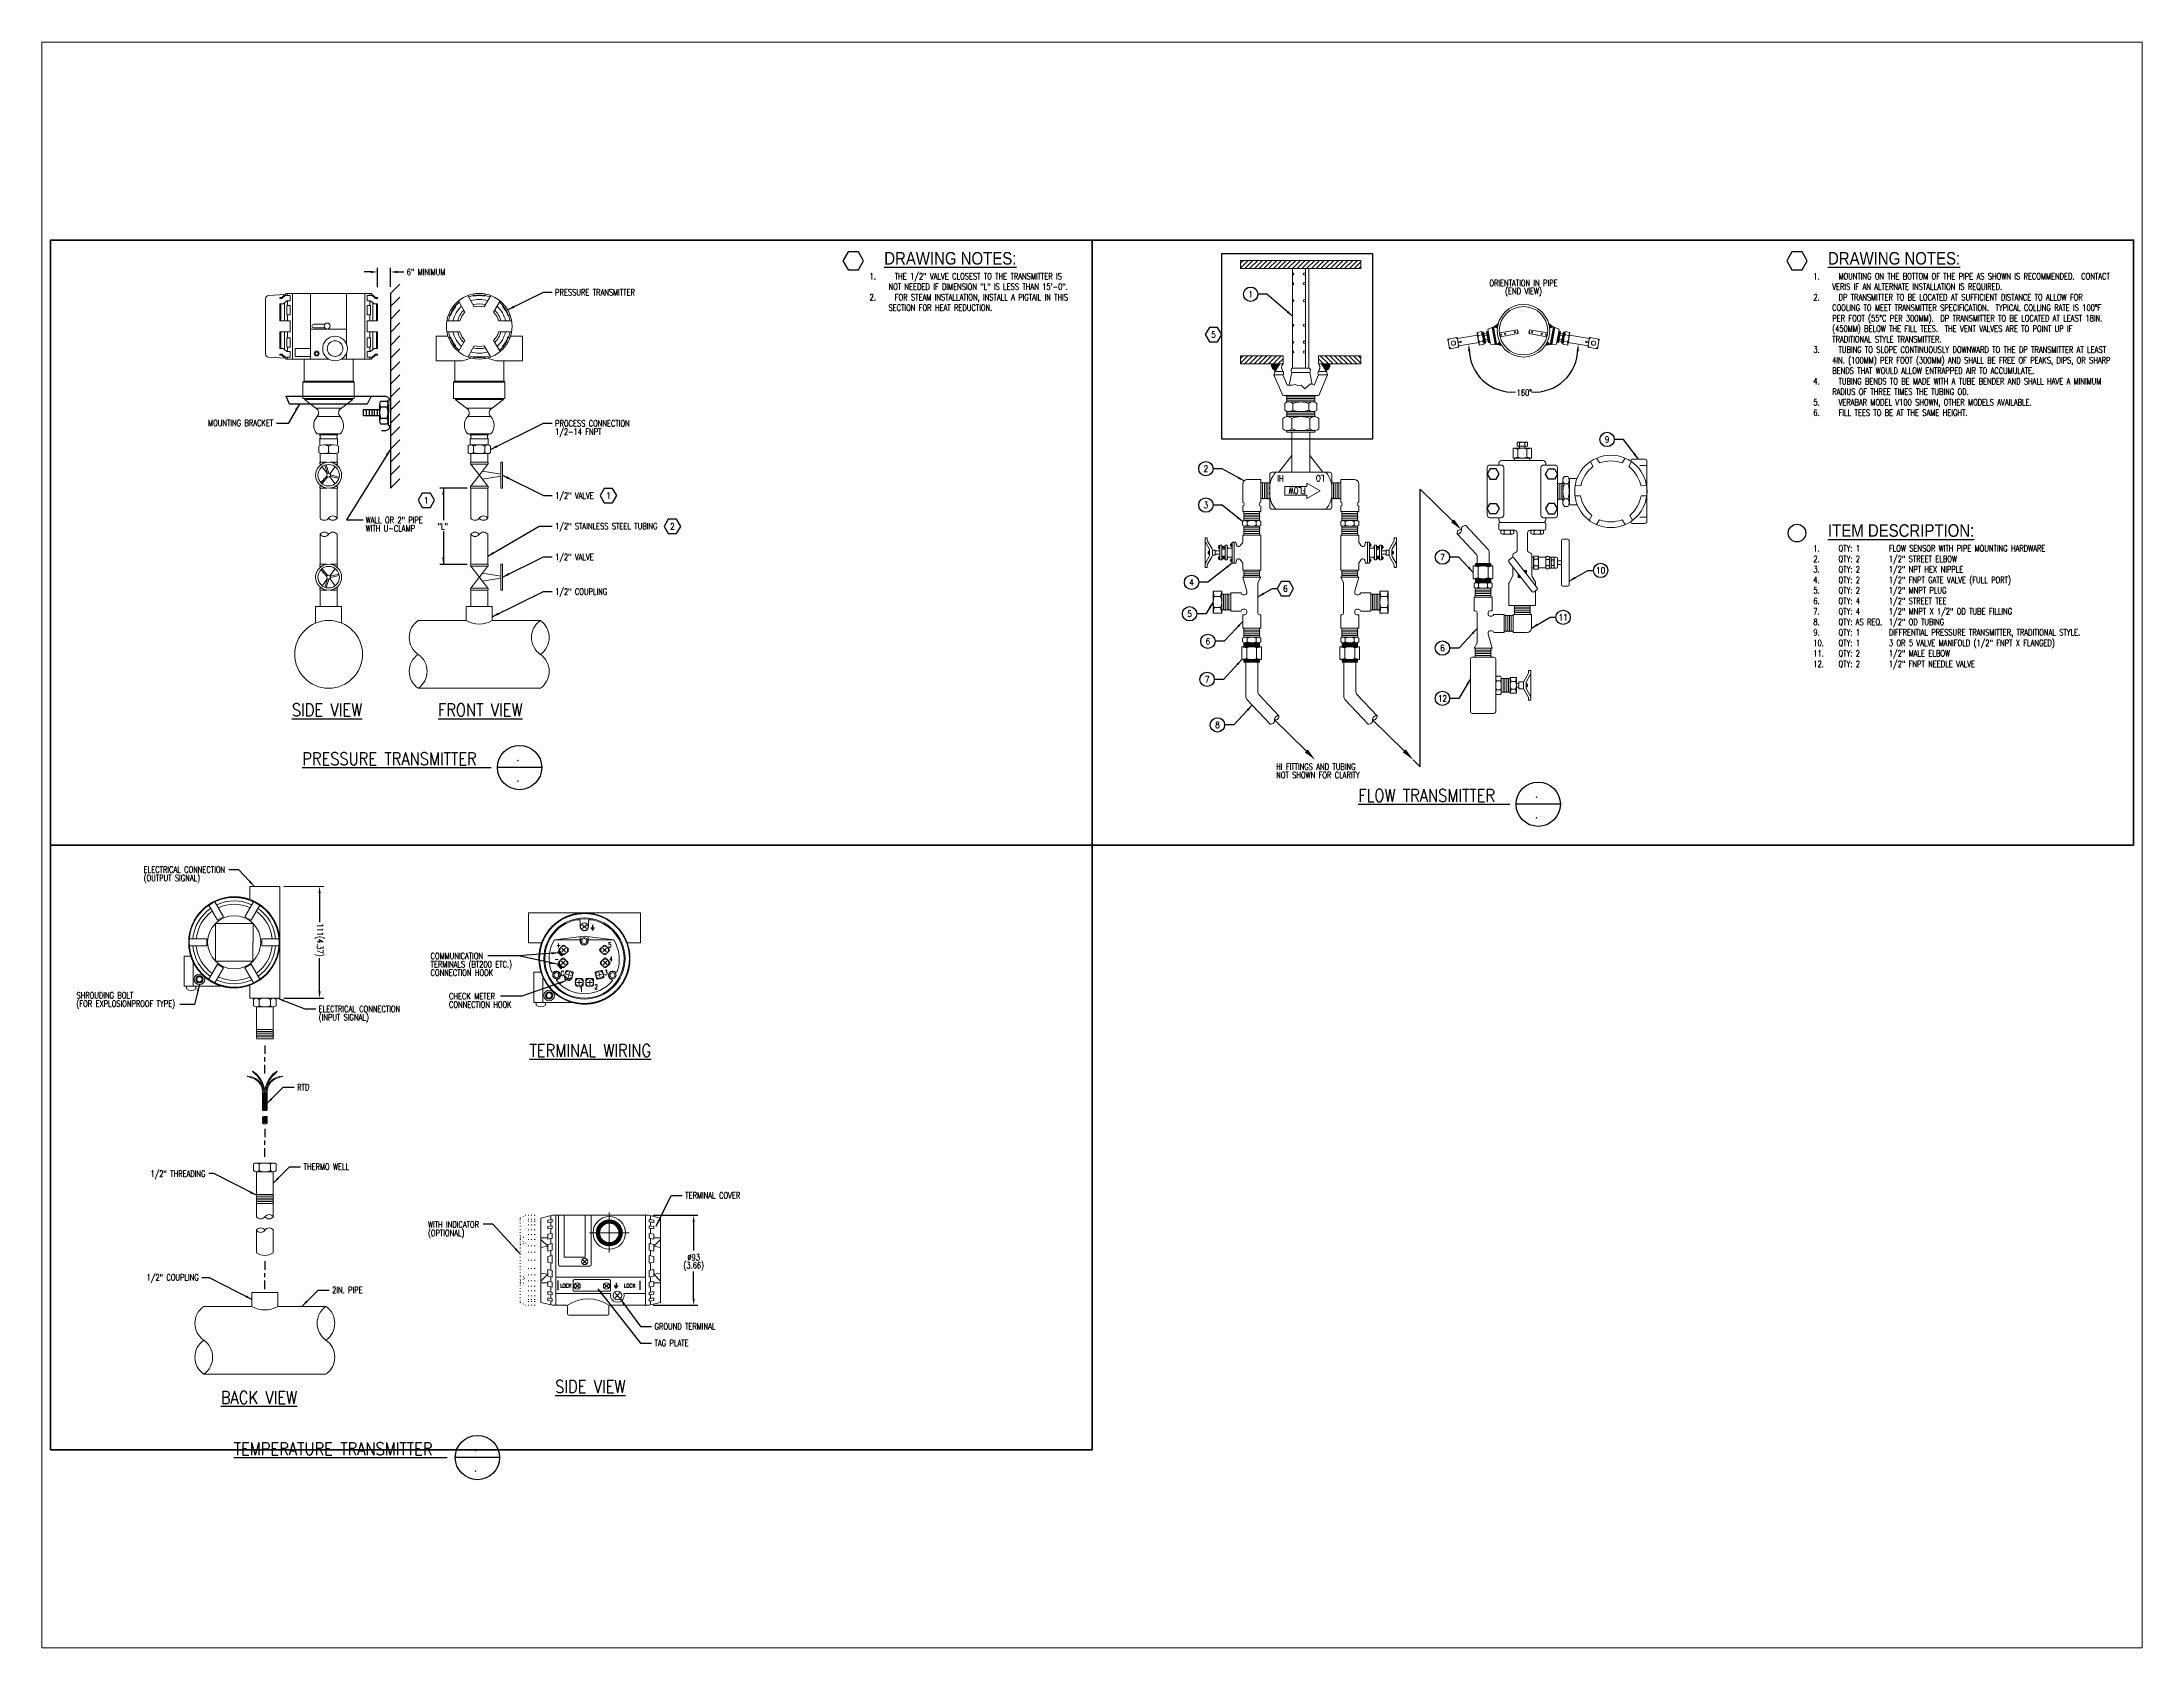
# Paper-space layout 'Layout1' of a CAD drawing. Header units: inches. Extents: x 1.06 to 9.56, y 0.81 to 7.31.
# The model-space entities are those that its viewports show. They can reach past a viewport. Long polylines and large blocks are cut down to what shows.
import ezdxf
from ezdxf.enums import TextEntityAlignment as Align

# ---------------------------------------------------------------- set-up
doc = ezdxf.new("R2010")
doc.units = ezdxf.units.IN
doc.header["$LTSCALE"] = 0.5
doc.header["$MEASUREMENT"] = 0
for name, pattern in [('CENTER2', [1.125, 0.75, -0.125, 0.125, -0.125]), ('DASHED2', [0.375, 0.25, -0.125]), ('HIDDEN2', [0.1875, 0.125, -0.0625])]:
    doc.linetypes.add(name, pattern=pattern)
doc.layers.get('0').update_dxf_attribs({"lineweight": 18})
doc.layers.get('Defpoints').update_dxf_attribs({"color": 251, "lineweight": 140})
for name, color, linetype in [('FH-TITLES', 101, 'Continuous'), ('MU-PART-NUMB', 21, 'Continuous'), ('MU-PART-NUMB @ 12', 21, 'Continuous')]:
    doc.layers.add(name, color=color, linetype=linetype)
doc.styles.add('ROMAND', font='romand.shx')
doc.styles.add('RomanS', font='romans.shx', dxfattribs={"width": 0.85})
doc.dimstyles.new('FH_Arrow_Leader', dxfattribs={"dimscale": 96, "dimtxt": 0.09375, "dimasz": 0.1, "dimexe": 0.0625, "dimexo": 0.0625, "dimgap": 0.09, "dimtad": 0, "dimtih": 1, "dimtoh": 1, "dimdec": 4, "dimzin": 0, "dimdsep": 46, "dimlunit": 4, "dimtxsty": 'RomanS', "dimcen": 0.09, "dimadec": 0, "dimazin": 0, "dimtfac": 1, "dimtdec": 4, "dimtofl": 0, "dimtmove": 0, "dimatfit": 3, "dimfxl": 1, "dimtolj": 1, "dimtzin": 0, "dimarcsym": 0})
pattern_1 = [(45, (1982.26443, 69.9675), (-0.42426407, 0.42426407), [])]
pattern_2 = [(45, (1982.264434, 69.967523), (-0.03535533906, 0.03535533906), [])]
pattern_3 = [(135, (-8568.428625, 69.967523), (0.03535533906, 0.03535533906), [])]
pattern_4 = [(45, (978.75249, 32.53972), (-0.0286504903, 0.0286504903), [])]
pattern_5 = [(45, (980.588325, 33.518736), (-0.0286504903, 0.0286504903), [])]
pattern_6 = [(315, (980.588325, -288.304817), (-0.0286504903, -0.0286504903), [])]
pattern_7 = [(45, (982.77675, 33.9024), (-0.0286504903, 0.0286504903), [])]
pattern_8 = [(315, (982.77675, -288.68848), (-0.0286504903, -0.0286504903), [])]
pattern_9 = [(135, (-7564.916683, 32.53972), (0.0286504903, 0.0286504903), [])]
pattern_10 = [(135, (-7566.752517, 33.518736), (0.0286504903, 0.0286504903), [])]
pattern_11 = [(225, (-7566.752517, -288.304817), (0.0286504903, -0.0286504903), [])]
pattern_12 = [(135, (-7568.94094, 33.9024), (0.0286504903, 0.0286504903), [])]
pattern_13 = [(225, (-7568.94094, -288.68848), (0.0286504903, -0.0286504903), [])]
pattern_14 = [(135, (-7540.936054, 8.838322), (0.0286504903, 0.0286504903), [])]
pattern_15 = [(45, (1971.78988, 78.59232), (-0.03535533906, 0.03535533906), [])]
pattern_16 = [(45, (1986.83046, 66.76816), (-0.03535533906, 0.03535533906), [])]
pattern_17 = [(135, (-8493.43764, 66.76816), (0.03535533906, 0.03535533906), [])]
pattern_18 = [(45, (328.96165, 21.9192), (-0.0972271824, 0.0972271824), [])]

psp = doc.layouts.get("Layout1")

msp = doc.modelspace()

# ---------------------------------------------------------------- texts
at = {"layer": 'FH-TITLES', "style": 'ROMAND', "width": 0.85}
for s, p in [('%%USIDE VIEW', (-3466.97, -156.61)), ('%%UFRONT VIEW', (-3439.61, -156.61)), ('%%UPRESSURE TRANSMITTER  ', (-3454.52, -165.32)), ('%%UFLOW TRANSMITTER  ', (-3269.28, -171.87)), ('%%UTERMINAL WIRING', (-3419.96, -217.4)), ('%%UBACK VIEW', (-3479.13, -279.37)), ('%%USIDE VIEW', (-3419.96, -277.43)), ('%%UTEMPERATURE TRANSMITTER  ', (-3464.58, -288.52))]:
    msp.add_text(s, height=2.25, dxfattribs=at).set_placement(p, align=Align.CENTER)
at = {"layer": 'FH-TITLES', "style": 'ROMAND'}
for p in [(-3432.9, -164.59), (-3432.9, -168.28), (-3250.99, -171.14), (-3250.99, -174.83), (-3440.44, -287.79), (-3440.44, -291.48)]:
    msp.add_text('.', height=1.5, dxfattribs=at).set_placement(p, align=Align.CENTER)
at = {"layer": 'MU-PART-NUMB', "style": 'RomanS', "width": 0.7}
for s, p in [('6" MINIMUM', (-3452.74, -77.85)), ('PRESSURE TRANSMITTER', (-3426.24, -81.46)), ('MOUNTING BRACKET', (-3488.21, -104.79)), ('PROCESS CONNECTION', (-3426.24, -104.88)), ('1/2-14 FNPT', (-3426.24, -106.38)), ('1/2" VALVE', (-3426.24, -117.76)), ('WALL OR 2" PIPE', (-3460.08, -122.14)), ('WITH U-CLAMP', (-3460.08, -123.64)), ('1/2" STAINLESS STEEL TUBING', (-3426.24, -123.23)), ('1/2" VALVE', (-3426.24, -128.74)), ('1/2" COUPLING', (-3426.24, -134.91)), ('HI FITTINGS AND TUBING', (-3297.47, -166.17)), ('NOT SHOWN FOR CLARITY', (-3297.47, -167.67)), ('ELECTRICAL CONNECTION', (-3499.73, -184.54)), ('(OUTPUT SIGNAL)', (-3499.73, -186.04)), ('TERMINALS (BT200 ETC.)', (-3448.49, -201.47)), ('COMMUNICATION', (-3448.49, -199.97)), ('CONNECTION HOOK', (-3448.49, -202.97)), ('SHROUDING BOLT', (-3511.73, -207)), ('CHECK METER', (-3445.2, -207.15)), ('(FOR EXPLOSIONPROOF TYPE)', (-3511.73, -208.5)), ('ELECTRICAL CONNECTION', (-3468.47, -209.43)), ('(INPUT SIGNAL)', (-3468.47, -210.93)), ('CONNECTION HOOK', (-3445.2, -208.65)), ('RTD', (-3472.31, -223.41)), ('1/2" THREADING', (-3498.51, -238.87)), ('THERMO WELL', (-3471.17, -237.62)), ('TERMINAL COVER', (-3403, -242.73)), ('WITH INDICATOR', (-3448.95, -247.92)), ('(OPTIONAL)', (-3448.95, -249.42)), ('1/2" COUPLING', (-3499.19, -257.38)), ('2IN. PIPE', (-3466.06, -259.63)), ('GROUND TERMINAL', (-3408.48, -266.13)), ('TAG PLATE', (-3408.48, -269.1))]:
    msp.add_text(s, height=1.125, dxfattribs=at).set_placement(p)
for s, height, p in [('ORIENTATION IN PIPE', 1.125, (-3253.3, -79.27)), ('(END VIEW)', 1.125, (-3253.3, -80.77)), ('+', 0.84, (-3425.61, -197.49)), ('5', 0.84, (-3416.47, -197.45)), ('-', 0.84, (-3425.96, -199.96)), ('C', 0.84, (-3424.96, -202.51)), ('3', 0.84, (-3417.15, -202.39)), ('4', 0.84, (-3416.28, -199.94)), ('1', 0.84, (-3421.59, -205.42)), ('2', 0.84, (-3418.91, -204.92)), ('(3.66)', 1.125, (-3401.49, -254.73)), ('%%C93', 1.125, (-3401.49, -253.23)), ('LOCK', 0.7, (-3424.31, -258.28)), ('LOCK', 0.7, (-3412.92, -258.28))]:
    msp.add_text(s, height=height, dxfattribs=at).set_placement(p, align=Align.MIDDLE)
at = {"layer": 'MU-PART-NUMB', "linetype": 'ByBlock', "style": 'RomanS', "width": 0.85}
for s, height, p in [('1', 1.12, (-3302.03, -81.26)), ('5', 1.12, (-3308.66, -88.45)), ('9', 1.12, (-3238.37, -107.19)), ('2', 1.12, (-3310.02, -112.41)), ('1', 1.12, (-3449.25, -118.05)), ('1', 1.12, (-3416.72, -117.2)), ('3', 1.12, (-3310.02, -118.9)), ('7', 1.12, (-3267.78, -128.2)), ('10', 1.125, (-3239.51, -130.57)), ('4', 1.12, (-3312.58, -132.69)), ('6', 1.12, (-3295.83, -133.81)), ('5', 1.12, (-3312.94, -138.31)), ('11', 1.125, (-3246.22, -138.94)), ('6', 1.12, (-3309.67, -143.23)), ('6', 1.12, (-3267.78, -144.44)), ('7', 1.12, (-3309.81, -150.02)), ('12', 1.125, (-3267.78, -153.42)), ('8', 1.12, (-3307.95, -158.15))]:
    msp.add_text(s, height=height, dxfattribs=at).set_placement(p, align=Align.MIDDLE)
at = {"layer": 'MU-PART-NUMB', "style": 'RomanS', "width": 0.7}
msp.add_text('160%%D', height=1.125, dxfattribs=at).set_placement((-3253.17, -99.38), align=Align.CENTER)
for s, p in [('HI', (-3296.71, -113.56)), ('FLOW', (-3293.72, -115.78)), ('LO', (-3289.62, -113.56))]:
    msp.add_text(s, height=1.125, rotation=180, dxfattribs=at).set_placement(p, align=Align.CENTER)
msp.add_text('"L"', height=1.125, dxfattribs=at).set_placement((-3446.29, -122.69), align=Align.MIDDLE_CENTER)
msp.add_text('111(4.37)', height=1.125, rotation=269.9886, dxfattribs=at).set_placement((-3468.28, -196.57), align=Align.MIDDLE)
at = {"layer": 'MU-PART-NUMB', "char_height": 1.125, "attachment_point": 1, "style": 'RomanS'}
for s, insert, width in [('\\A1;{\\fArial|b0|i0|c0|p34;\\H2x;\\W1;   \\W0.85;\\LDRAWING NOTES:\\H0.5x;\\P\\pi-3.375,l3.375;\\Fromans|c0;\\W0.7;\\l1.^ITHE 1/2" VALVE CLOSEST TO THE TRANSMITTER IS NOT NEEDED IF DIMENSION "L" IS LESS THAN 15\'-0". \\P2.^IFOR STEAM INSTALLATION, INSTALL A PIGTAIL IN THIS SECTION FOR HEAT REDUCTION.}', (-3370.08, -73.72), 35.7921), ('\\A1;{\\fArial|b0|i0|c0|p34;\\H2x;\\W1;   \\W0.85;\\LDRAWING NOTES:\\H0.5x;\\P\\pi-3.375,l3.375;\\Fromans|c0;\\W0.7;\\l1.^IMOUNTING ON THE BOTTOM OF THE PIPE AS SHOWN IS RECOMMENDED.  CONTACT VERIS IF AN ALTERNATE INSTALLATION IS REQUIRED.\\P2.^IDP TRANSMITTER TO BE LOCATED AT SUFFICIENT DISTANCE TO ALLOW FOR COOLING TO MEET TRANSMITTER SPECIFICATION.  TYPICAL COLLING RATE IS 100°F PER FOOT (55°C PER 300MM).  DP TRANSMITTER TO BE LOCATED AT LEAST 18IN. (450MM) BELOW THE FILL TEES.  THE VENT VALVES ARE TO POINT UP IF TRADITIONAL STYLE TRANSMITTER.\\P3.^ITUBING TO SLOPE CONTINUOUSLY DOWNWARD TO THE DP TRANSMITTER AT LEAST 4IN. (100MM) PER FOOT (300MM) AND SHALL BE FREE OF PEAKS, DIPS, OR SHARP BENDS THAT WOULD ALLOW ENTRAPPED AIR TO ACCUMULATE.\\P4.^ITUBING BENDS TO BE MADE WITH A TUBE BENDER AND SHALL HAVE A MINIMUM RADIUS OF THREE TIMES THE TUBING OD.\\P5.^IVERABAR MODEL V100 SHOWN, OTHER MODELS AVAILABLE.\\P6.^IFILL TEES TO BE AT THE SAME HEIGHT.}', (-3201.54, -73.72), 52.0293), ('\\A1;{\\fArial|b0|i0|c0|p34;\\H2x;\\W1;   \\W0.85;\\LITEM DESCRIPTION:\\H0.5x;\\P\\Fromans|c0;\\W0.7;\\l1.^IQTY: 1^I^IFLOW SENSOR WITH PIPE MOUNTING HARDWARE\\H2x; \\H0.5x;\\P2.^IQTY: 2^I^I1/2" STREET ELBOW\\H1.8571x; \\H0.53846x;\\P3.^IQTY: 2^I^I1/2" NPT HEX NIPPLE\\H1.9048x; \\H0.525x;\\P4.^IQTY: 2^I^I1/2" FNPT GATE VALVE (FULL PORT)\\H1.8889x; \\H0.52941x;\\P5.^IQTY: 2^I^I1/2" MNPT PLUG\\H1.8942x; \\H0.52793x;\\P6.^IQTY: 4^I^I1/2" STREET TEE\\H1.8924x; \\H0.52842x;\\P7.^IQTY: 4^I^I1/2" MNPT X 1/2" OD TUBE FILLING\\H1.893x; \\H0.52826x;\\P8.^IQTY: AS REQ.^I1/2" OD TUBING\\H1.8928x; \\H0.52832x;\\P9.^IQTY: 1^I^IDIFFRENTIAL PRESSURE TRANSMITTER, TRADITIONAL STYLE.\\H1.7024x; \\H0.58741x;\\P10.^IQTY: 1^I^I3 OR 5 VALVE MANIFOLD (1/2" FNPT X FLANGED)\\H1.9563x; \\H0.51116x;\\P11.^IQTY: 2^I^I1/2" MALE ELBOW\\H1.8717x; \\H0.53428x;\\P12.^IQTY: 2^I^I1/2" FNPT NEEDLE VALVE\\H1.8999x; }', (-3201.54, -122.32), 51.3419)]:
    msp.add_mtext(s, dxfattribs=dict(at, insert=insert, width=width))

# ---------------------------------------------------------------- blocks, each defined once
blk = doc.blocks.new('Anno_Hexagon')
at = {"color": 0, "linetype": 'ByBlock', "lineweight": -2}
blk.add_lwpolyline([(0.98, 0), (0.49, 0.85), (-0.49, 0.85), (-0.98, 0), (-0.49, -0.85), (0.49, -0.85)], close=True, dxfattribs=at)
at = {"color": 0, "linetype": 'ByBlock', "lineweight": -2, "style": 'RomanS', "width": 0.85}
blk.add_attdef('ID', text='', height=0.75, dxfattribs=at).set_placement((0, 0), align=Align.MIDDLE)

# ---------------------------------------------------------------- hatches: boundary and pattern name
h = msp.add_hatch()
h.set_pattern_fill('ANSI31', color=256, scale=4.8, style=0)
h.set_pattern_definition(pattern_1)
h.paths.add_polyline_path([(-3282.34, -75.23), (-3303.82, -75.23), (-3303.82, -76.67), (-3282.34, -76.67)])
h = msp.add_hatch()
h.set_pattern_fill('ANSI31', color=256, scale=0.4, style=0)
h.set_pattern_definition([(155, (-8255.311707, -1739.197845), (0.0211309131, 0.04531538935), [])])
h.paths.add_polyline_path([(-3266.82, -89.28), (-3266.6, -89.24, -0.272376), (-3266.79, -89.47)])
h = msp.add_hatch()
h.set_pattern_fill('ANSI31', color=256, scale=0.4, style=0)
h.set_pattern_definition(pattern_16)
h.paths.add_polyline_path([(-3265.12, -88.98), (-3265.35, -89.02, 0.272376), (-3265.09, -89.17)])
h = msp.add_hatch()
h.set_pattern_fill('ANSI31', color=256, scale=0.4, style=0)
h.set_pattern_definition([(45, (1986.020953, 66.62542), (-0.03535533906, 0.03535533906), [])])
h.paths.add_polyline_path([(-3260.42, -88.02), (-3260.69, -88.07), (-3260.52, -89.04), (-3260.25, -88.99)])
h.paths.add_polyline_path([(-3260.25, -88.99), (-3260.52, -89.04), (-3260.35, -90.01), (-3260.08, -89.96)])
h = msp.add_hatch()
h.set_pattern_fill('ANSI31', color=256, scale=0.4, style=0)
h.set_pattern_definition(pattern_16)
h.paths.add_polyline_path([(-3259.61, -87.88), (-3259.88, -87.93), (-3259.71, -88.9), (-3259.44, -88.85)])
h.paths.add_polyline_path([(-3259.44, -88.85), (-3259.71, -88.9), (-3259.54, -89.87), (-3259.27, -89.82)])
h = msp.add_hatch()
h.set_pattern_fill('ANSI31', color=256, scale=0.4, style=0)
h.set_pattern_definition(pattern_16)
h.paths.add_polyline_path([(-3258.63, -87.13), (-3258.91, -87.18), (-3258.64, -88.71), (-3258.37, -88.66)])
h = msp.add_hatch()
h.set_pattern_fill('ANSI31', color=256, scale=0.4, style=0)
h.set_pattern_definition([(45, (1987.10002, 65.23939), (-0.03535533906, 0.03535533906), [])])
h.paths.add_polyline_path([(-3258.37, -88.66), (-3258.64, -88.71), (-3258.37, -90.24), (-3258.1, -90.19)])
h = msp.add_hatch()
h.set_pattern_fill('ANSI31', color=256, scale=0.4, style=0)
h.set_pattern_definition(pattern_16)
h.paths.add_polyline_path([(-3257.84, -86.53), (-3258.58, -87.09), (-3257.98, -87.33, -0.043699)])
h = msp.add_hatch()
h.set_pattern_fill('ANSI31', color=256, scale=0.4, style=0)
h.set_pattern_definition([(335, (1723.66637, 1559.24586), (-0.0211309131, -0.04531538935), [])])
h.paths.add_polyline_path([(-3257.14, -90.49), (-3258.02, -90.21), (-3257.55, -89.78, 0.043699)])
h = msp.add_hatch()
h.set_pattern_fill('ANSI31', color=256, scale=0.4, style=0)
h.set_pattern_definition([(205, (-8230.273554, 1559.24586), (0.0211309131, -0.04531538935), [])])
h.paths.add_polyline_path([(-3249.47, -90.49), (-3248.58, -90.21), (-3249.06, -89.78, -0.043699)])
h = msp.add_hatch()
h.set_pattern_fill('ANSI31', color=256, scale=0.4, style=0)
h.set_pattern_definition(pattern_17)
h.paths.add_polyline_path([(-3248.77, -86.53), (-3248.03, -87.09), (-3248.62, -87.33, 0.043699)])
h = msp.add_hatch()
h.set_pattern_fill('ANSI31', color=256, scale=0.4, style=0)
h.set_pattern_definition([(135, (-8493.707204, 65.23939), (0.03535533906, 0.03535533906), [])])
h.paths.add_polyline_path([(-3248.24, -88.66), (-3247.97, -88.71), (-3248.24, -90.24), (-3248.51, -90.19)])
h = msp.add_hatch()
h.set_pattern_fill('ANSI31', color=256, scale=0.4, style=0)
h.set_pattern_definition(pattern_17)
h.paths.add_polyline_path([(-3247.97, -87.13), (-3247.7, -87.18), (-3247.97, -88.71), (-3248.24, -88.66)])
h = msp.add_hatch()
h.set_pattern_fill('ANSI31', color=256, scale=0.4, style=0)
h.set_pattern_definition(pattern_17)
h.paths.add_polyline_path([(-3246.99, -87.88), (-3246.72, -87.93), (-3246.89, -88.9), (-3247.16, -88.85)])
h.paths.add_polyline_path([(-3247.16, -88.85), (-3246.89, -88.9), (-3247.07, -89.87), (-3247.34, -89.82)])
h = msp.add_hatch()
h.set_pattern_fill('ANSI31', color=256, scale=0.4, style=0)
h.set_pattern_definition([(135, (-8492.628136, 66.62542), (0.03535533906, 0.03535533906), [])])
h.paths.add_polyline_path([(-3246.18, -88.02), (-3245.91, -88.07), (-3246.08, -89.04), (-3246.36, -88.99)])
h.paths.add_polyline_path([(-3246.36, -88.99), (-3246.08, -89.04), (-3246.26, -90.01), (-3246.53, -89.96)])
h = msp.add_hatch()
h.set_pattern_fill('ANSI31', color=256, scale=0.4, style=0)
h.set_pattern_definition(pattern_17)
h.paths.add_polyline_path([(-3241.49, -88.98), (-3241.26, -89.02, -0.272376), (-3241.52, -89.17)])
h = msp.add_hatch()
h.set_pattern_fill('ANSI31', color=256, scale=0.4, style=0)
h.set_pattern_definition([(25, (1748.704524, -1739.197845), (-0.0211309131, 0.04531538935), [])])
h.paths.add_polyline_path([(-3239.78, -89.28), (-3240.01, -89.24, 0.272376), (-3239.82, -89.47)])
h = msp.add_hatch()
h.set_pattern_fill('ANSI31', color=256, scale=4.8, style=0)
h.set_pattern_definition(pattern_1)
h.paths.add_polyline_path([(-3296.25, -92.25), (-3303.82, -92.25), (-3303.82, -93.69), (-3296.25, -93.69)])
h = msp.add_hatch()
h.set_pattern_fill('ANSI31', color=256, scale=0.4, style=0)
h.set_pattern_definition(pattern_2)
h.paths.add_polyline_path([(-3296.79, -93.69), (-3298.24, -93.69, 0.448872), (-3297.57, -94.85)])
h = msp.add_hatch()
h.set_pattern_fill('ANSI31', color=256, scale=4.8, style=0)
h.set_pattern_definition([(135, (-8568.4286, 69.9675), (0.42426407, 0.42426407), [])])
h.paths.add_polyline_path([(-3289.91, -92.25), (-3282.34, -92.25), (-3282.34, -93.69), (-3289.91, -93.69)])
h = msp.add_hatch()
h.set_pattern_fill('ANSI31', color=256, scale=0.4, style=0)
h.set_pattern_definition([(135, (-8568.428625, 69.967523), (0.03535533906, 0.03535533906), [])])
h.paths.add_polyline_path([(-3289.38, -93.69), (-3287.93, -93.69, -0.448872), (-3288.6, -94.85)])
h = msp.add_hatch()
h.set_pattern_fill('ANSI31', color=256, scale=0.4, style=0)
h.set_pattern_definition([(225, (-8518.475794, -246.720143), (0.03535533906, -0.03535533906), [])])
h.paths.add_polyline_path([(-3266.52, -90.98), (-3266.3, -90.94, 0.272376), (-3266.56, -90.78)])
h = msp.add_hatch()
h.set_pattern_fill('ANSI31', color=256, scale=0.4, style=0)
h.set_pattern_definition([(335, (1723.66637, 1559.24586), (-0.0211309131, -0.04531538935), [])])
h.paths.add_polyline_path([(-3264.82, -90.68), (-3265.05, -90.72, -0.272376), (-3264.86, -90.48)])
h = msp.add_hatch()
h.set_pattern_fill('ANSI31', color=256, scale=0.4, style=0)
h.set_pattern_definition([(205, (-8230.273554, 1559.24586), (0.0211309131, -0.04531538935), [])])
h.paths.add_polyline_path([(-3241.79, -90.68), (-3241.56, -90.72, 0.272376), (-3241.75, -90.48)])
h = msp.add_hatch()
h.set_pattern_fill('ANSI31', color=256, scale=0.4, style=0)
h.set_pattern_definition([(315, (2011.86861, -246.720143), (-0.03535533906, -0.03535533906), [])])
h.paths.add_polyline_path([(-3240.08, -90.98), (-3240.31, -90.94, -0.272376), (-3240.05, -90.78)])
h = msp.add_hatch()
h.set_pattern_fill('ANSI31', color=256, scale=0.324143, style=0)
h.set_pattern_definition(pattern_4)
h.paths.add_polyline_path([(-3309.53, -127.25), (-3309.62, -127.25), (-3309.62, -127.53), (-3309.53, -127.53)])
h = msp.add_hatch()
h.set_pattern_fill('ANSI31', color=256, scale=0.324143, style=0)
h.set_pattern_definition(pattern_4)
h.paths.add_polyline_path([(-3309.35, -127.12), (-3309.53, -127.12), (-3309.53, -127.67), (-3309.35, -127.67)])
h = msp.add_hatch()
h.set_pattern_fill('ANSI31', color=256, scale=0.324143, style=0)
h.set_pattern_definition(pattern_5)
h.paths.add_polyline_path([(-3307.69, -126.27), (-3307.79, -126.27), (-3307.79, -126.56), (-3307.69, -126.56)])
h = msp.add_hatch()
h.set_pattern_fill('ANSI31', color=256, scale=0.324143, style=0)
h.set_pattern_definition(pattern_5)
h.paths.add_polyline_path([(-3307.52, -126.14), (-3307.69, -126.14), (-3307.69, -126.69), (-3307.52, -126.69)])
h = msp.add_hatch()
h.set_pattern_fill('ANSI31', color=256, scale=0.4, style=0)
h.set_pattern_definition(pattern_2)
h.paths.add_polyline_path([(-3306.59, -126.27), (-3307.18, -126.27), (-3307.18, -126.56), (-3306.59, -126.56)])
h = msp.add_hatch()
h.set_pattern_fill('ANSI31', color=256, scale=0.324143, style=0)
h.set_pattern_definition([(45, (982.1306, 33.518736), (-0.0286504903, 0.0286504903), [])])
h.paths.add_polyline_path([(-3306.15, -126.27), (-3306.25, -126.27), (-3306.25, -126.56), (-3306.15, -126.56)])
h = msp.add_hatch()
h.set_pattern_fill('ANSI31', color=256, scale=0.324143, style=0)
h.set_pattern_definition(pattern_7)
h.paths.add_polyline_path([(-3305.51, -125.89), (-3305.6, -125.89), (-3305.6, -126.17), (-3305.51, -126.17)])
h = msp.add_hatch()
h.set_pattern_fill('ANSI31', color=256, scale=0.324143, style=0)
h.set_pattern_definition(pattern_7)
h.paths.add_polyline_path([(-3305.33, -125.76), (-3305.51, -125.76), (-3305.51, -126.3), (-3305.33, -126.3)])
h = msp.add_hatch()
h.set_pattern_fill('ANSI31', color=256, scale=0.324143, style=0)
h.set_pattern_definition(pattern_12)
h.paths.add_polyline_path([(-3280.83, -125.76), (-3280.66, -125.76), (-3280.66, -126.3), (-3280.83, -126.3)])
h = msp.add_hatch()
h.set_pattern_fill('ANSI31', color=256, scale=0.324143, style=0)
h.set_pattern_definition(pattern_12)
h.paths.add_polyline_path([(-3280.66, -125.89), (-3280.56, -125.89), (-3280.56, -126.17), (-3280.66, -126.17)])
h = msp.add_hatch()
h.set_pattern_fill('ANSI31', color=256, scale=0.324143, style=0)
h.set_pattern_definition([(135, (-7568.29479, 33.518736), (0.0286504903, 0.0286504903), [])])
h.paths.add_polyline_path([(-3280.01, -126.27), (-3279.92, -126.27), (-3279.92, -126.56), (-3280.01, -126.56)])
h = msp.add_hatch()
h.set_pattern_fill('ANSI31', color=256, scale=0.4, style=0)
h.set_pattern_definition(pattern_3)
h.paths.add_polyline_path([(-3279.58, -126.27), (-3278.99, -126.27), (-3278.99, -126.56), (-3279.58, -126.56)])
h = msp.add_hatch()
h.set_pattern_fill('ANSI31', color=256, scale=0.324143, style=0)
h.set_pattern_definition(pattern_10)
h.paths.add_polyline_path([(-3278.65, -126.14), (-3278.47, -126.14), (-3278.47, -126.69), (-3278.65, -126.69)])
h = msp.add_hatch()
h.set_pattern_fill('ANSI31', color=256, scale=0.324143, style=0)
h.set_pattern_definition(pattern_10)
h.paths.add_polyline_path([(-3278.47, -126.27), (-3278.38, -126.27), (-3278.38, -126.56), (-3278.47, -126.56)])
h = msp.add_hatch()
h.set_pattern_fill('ANSI31', color=256, scale=0.324143, style=0)
h.set_pattern_definition(pattern_9)
h.paths.add_polyline_path([(-3276.81, -127.12), (-3276.63, -127.12), (-3276.63, -127.67), (-3276.81, -127.67)])
h = msp.add_hatch()
h.set_pattern_fill('ANSI31', color=256, scale=0.324143, style=0)
h.set_pattern_definition(pattern_9)
h.paths.add_polyline_path([(-3276.63, -127.25), (-3276.54, -127.25), (-3276.54, -127.53), (-3276.63, -127.53)])
h = msp.add_hatch()
h.set_pattern_fill('ANSI31', color=256, scale=0.324143, style=0)
h.set_pattern_definition(pattern_6)
h.paths.add_polyline_path([(-3307.69, -128.51), (-3307.79, -128.51), (-3307.79, -128.23), (-3307.69, -128.23)])
h = msp.add_hatch()
h.set_pattern_fill('ANSI31', color=256, scale=0.324143, style=0)
h.set_pattern_definition(pattern_6)
h.paths.add_polyline_path([(-3307.52, -128.64), (-3307.69, -128.64), (-3307.69, -128.1), (-3307.52, -128.1)])
h = msp.add_hatch()
h.set_pattern_fill('ANSI31', color=256, scale=0.4, style=0)
h.set_pattern_definition([(45, (1982.264434, 68.009487), (-0.03535533906, 0.03535533906), [])])
h.paths.add_polyline_path([(-3306.59, -128.23), (-3307.18, -128.23), (-3307.18, -128.51), (-3306.59, -128.51)])
h = msp.add_hatch()
h.set_pattern_fill('ANSI31', color=256, scale=0.324143, style=0)
h.set_pattern_definition([(315, (982.1306, -288.304817), (-0.0286504903, -0.0286504903), [])])
h.paths.add_polyline_path([(-3306.15, -128.51), (-3306.25, -128.51), (-3306.25, -128.23), (-3306.15, -128.23)])
h = msp.add_hatch()
h.set_pattern_fill('ANSI31', color=256, scale=0.324143, style=0)
h.set_pattern_definition(pattern_8)
h.paths.add_polyline_path([(-3305.51, -128.9), (-3305.6, -128.9), (-3305.6, -128.61), (-3305.51, -128.61)])
h = msp.add_hatch()
h.set_pattern_fill('ANSI31', color=256, scale=0.324143, style=0)
h.set_pattern_definition(pattern_8)
h.paths.add_polyline_path([(-3305.33, -129.03), (-3305.51, -129.03), (-3305.51, -128.48), (-3305.33, -128.48)])
h = msp.add_hatch()
h.set_pattern_fill('ANSI31', color=256, scale=0.324143, style=0)
h.set_pattern_definition(pattern_13)
h.paths.add_polyline_path([(-3280.83, -129.03), (-3280.66, -129.03), (-3280.66, -128.48), (-3280.83, -128.48)])
h = msp.add_hatch()
h.set_pattern_fill('ANSI31', color=256, scale=0.324143, style=0)
h.set_pattern_definition(pattern_13)
h.paths.add_polyline_path([(-3280.66, -128.9), (-3280.56, -128.9), (-3280.56, -128.61), (-3280.66, -128.61)])
h = msp.add_hatch()
h.set_pattern_fill('ANSI31', color=256, scale=0.324143, style=0)
h.set_pattern_definition([(225, (-7568.29479, -288.304817), (0.0286504903, -0.0286504903), [])])
h.paths.add_polyline_path([(-3280.01, -128.51), (-3279.92, -128.51), (-3279.92, -128.23), (-3280.01, -128.23)])
h = msp.add_hatch()
h.set_pattern_fill('ANSI31', color=256, scale=0.4, style=0)
h.set_pattern_definition([(135, (-8568.428625, 68.009487), (0.03535533906, 0.03535533906), [])])
h.paths.add_polyline_path([(-3279.58, -128.23), (-3278.99, -128.23), (-3278.99, -128.51), (-3279.58, -128.51)])
h = msp.add_hatch()
h.set_pattern_fill('ANSI31', color=256, scale=0.324143, style=0)
h.set_pattern_definition(pattern_11)
h.paths.add_polyline_path([(-3278.65, -128.64), (-3278.47, -128.64), (-3278.47, -128.1), (-3278.65, -128.1)])
h = msp.add_hatch()
h.set_pattern_fill('ANSI31', color=256, scale=0.324143, style=0)
h.set_pattern_definition(pattern_11)
h.paths.add_polyline_path([(-3278.47, -128.51), (-3278.38, -128.51), (-3278.38, -128.23), (-3278.47, -128.23)])
h = msp.add_hatch()
h.set_pattern_fill('ANSI31', color=256, scale=0.4, style=0)
h.set_pattern_definition([(135, (-8544.61784, 87.149373), (0.03535533906, 0.03535533906), [])])
h.paths.add_polyline_path([(-3261.9, -129.31), (-3260.52, -129.31), (-3259.13, -129.31), (-3259.13, -129.77), (-3261.9, -129.77)])
h = msp.add_hatch()
h.set_pattern_fill('ANSI31', color=256, scale=0.4, style=0)
h.set_pattern_definition(pattern_15)
h.paths.add_polyline_path([(-3254.24, -131.16), (-3254.24, -131.81), (-3253.73, -131.81)])
h = msp.add_hatch()
h.set_pattern_fill('ANSI31', color=256, scale=0.4, style=0)
h.set_pattern_definition(pattern_15)
h.paths.add_polyline_path([(-3252.78, -130.61), (-3253.27, -130.61), (-3252.78, -131.24)])
h = msp.add_hatch()
h.set_pattern_fill('ANSI31', color=256, scale=0.4, style=0)
h.set_pattern_definition([(135, (-8544.61784, 81.40275), (0.03535533906, 0.03535533906), [])])
h.paths.add_polyline_path([(-3261.9, -132.07), (-3260.52, -132.07), (-3259.18, -132.07), (-3259.13, -132.07), (-3259.13, -132.76), (-3260.52, -132.76), (-3261.9, -132.76)])
h = msp.add_hatch()
h.set_pattern_fill('ANSI31', color=256, scale=0.4, style=0)
h.set_pattern_definition(pattern_2)
h.paths.add_polyline_path([(-3300.46, -143.5), (-3301.84, -143.5), (-3303.17, -143.5), (-3303.22, -143.5), (-3303.22, -144.19), (-3301.84, -144.19), (-3300.46, -144.19)])
h = msp.add_hatch()
h.set_pattern_fill('ANSI31', color=256, scale=0.4, style=0)
h.set_pattern_definition(pattern_3)
h.paths.add_polyline_path([(-3285.71, -143.5), (-3284.33, -143.5), (-3282.99, -143.5), (-3282.95, -143.5), (-3282.95, -144.19), (-3284.33, -144.19), (-3285.71, -144.19)])
h = msp.add_hatch()
h.set_pattern_fill('ANSI31', color=256, scale=0.4, style=0)
h.set_pattern_definition(pattern_2)
h.paths.add_polyline_path([(-3300.46, -146.49), (-3301.84, -146.49), (-3303.22, -146.49), (-3303.22, -146.95), (-3300.46, -146.95)])
h = msp.add_hatch()
h.set_pattern_fill('ANSI31', color=256, scale=0.4, style=0)
h.set_pattern_definition(pattern_3)
h.paths.add_polyline_path([(-3285.71, -146.49), (-3284.33, -146.49), (-3282.95, -146.49), (-3282.95, -146.95), (-3285.71, -146.95)])
h = msp.add_hatch()
h.set_pattern_fill('ANSI31', color=256, scale=0.324143, style=0)
h.set_pattern_definition(pattern_14)
h.paths.add_polyline_path([(-3252.83, -150.82), (-3252.65, -150.82), (-3252.65, -151.37), (-3252.83, -151.37)])
h = msp.add_hatch()
h.set_pattern_fill('ANSI31', color=256, scale=0.324143, style=0)
h.set_pattern_definition(pattern_14)
h.paths.add_polyline_path([(-3252.65, -150.95), (-3252.56, -150.95), (-3252.56, -151.24), (-3252.65, -151.24)])
h = msp.add_hatch()
h.set_pattern_fill('ANSI31', color=256, scale=0.25, angle=-90, style=0)
h.set_pattern_definition([(315, (-3276.494807, -3677.43884), (0.0220970869, 0.0220970869), [])])
h.paths.add_polyline_path([(-3483.55, -188.84, 1), (-3483.55, -205.11, 1)])
h.paths.add_polyline_path([(-3483.55, -205, -1), (-3483.55, -188.95, -1)], flags=16)
h = msp.add_hatch()
h.set_pattern_fill('ANSI31', color=256, scale=0.25, style=0)
h.set_pattern_definition([(45, (59.45617, 7.1843), (-0.0220970869, 0.0220970869), [])])
h.paths.add_polyline_path([(-3429.14, -199.87, 1), (-3412.87, -199.87, 1)])
h.paths.add_polyline_path([(-3412.98, -199.87, -1), (-3429.04, -199.87, -1)], flags=16)
h = msp.add_hatch()
h.set_pattern_fill('ANSI31', color=256, angle=-90, style=0)
h.set_pattern_definition([(315, (-3276.87543, -3677.11332), (0.0883883476, 0.0883883476), [])])
h.paths.add_polyline_path([(-3489.76, -202.93, 1), (-3489.76, -204.23, 1)])
h.paths.add_polyline_path([(-3489.76, -204.05, -1), (-3489.76, -203.11, -1)], flags=16)
h = msp.add_hatch()
h.set_pattern_fill('ANSI31', color=256, angle=-90, style=0)
h.set_pattern_definition([(315, (-3214.42465, -3680.0066), (0.0883883476, 0.0883883476), [])])
h.paths.add_polyline_path([(-3427.31, -205.82, 1), (-3427.31, -207.12, 1)])
h.paths.add_polyline_path([(-3427.31, -206.94, -1), (-3427.31, -206, -1)], flags=16)
h = msp.add_hatch()
h.set_pattern_fill('ANSI31', color=256, scale=1.1, style=0)
h.set_pattern_definition(pattern_18)
h.paths.add_polyline_path([(-3477.67, -223.88), (-3478.49, -223.88), (-3478.49, -226.91, -0.521319), (-3478.08, -226.91, 0.521319), (-3477.67, -226.91)])
h = msp.add_hatch()
h.set_pattern_fill('ANSI31', color=256, scale=1.1, style=0)
h.set_pattern_definition(pattern_18)
h.paths.add_polyline_path([(-3477.67, -228.13, 0.521319), (-3478.08, -228.13, -0.521319), (-3478.49, -228.13), (-3478.49, -229.22), (-3477.67, -229.22)])
h = msp.add_hatch()
h.set_pattern_fill('ANSI31', color=256, style=0)
h.set_pattern_definition([(45, (7.14976, -45.29113), (-0.0883883476, 0.0883883476), [])])
h.paths.add_polyline_path([(-3418.88, -248.86, 1), (-3414.25, -248.86, 1)])
h.paths.add_polyline_path([(-3414.83, -248.86, -1), (-3418.3, -248.86, -1)], flags=16)

# ---------------------------------------------------------------- linework, layer by layer
for p, q in [((-3303.82, -75.23), (-3282.34, -75.23)), ((-3303.82, -75.23), (-3303.82, -76.67)), ((-3303.82, -76.67), (-3282.34, -76.67)), ((-3294.53, -94.44), (-3294.53, -76.67)), ((-3292.23, -76.67), (-3292.23, -94.44)), ((-3291.63, -94.44), (-3291.63, -76.67)), ((-3282.34, -75.23), (-3282.34, -76.67)), ((-3477.97, -91.89), (-3477.97, -82.08)), ((-3474.45, -81.28), (-3477.41, -81.48)), ((-3475.41, -81.82), (-3475.41, -82.03)), ((-3475.06, -81.82), (-3475.41, -81.82)), ((-3475.06, -82.03), (-3475.41, -82.03)), ((-3475.25, -82.03), (-3475.25, -81.82)), ((-3474.27, -81.12), (-3475.06, -81.82)), ((-3474.44, -81.49), (-3475.06, -82.03)), ((-3474.14, -82.46), (-3474.8, -82.99)), ((-3474.57, -81.61), (-3474.57, -81.39)), ((-3474.44, -81.49), (-3473.57, -81.49)), ((-3474.27, -81.12), (-3459.12, -81.12)), ((-3474.14, -82.46), (-3473.57, -82.46)), ((-3474.04, -81.49), (-3474.04, -81.12)), ((-3474.04, -83.25), (-3474.04, -82.46)), ((-3473.57, -82.46), (-3473.57, -81.49)), ((-3473.13, -81.12), (-3473.13, -92.84)), ((-3469.9, -92.84), (-3469.9, -81.12)), ((-3463.48, -90.21), (-3463.48, -81.12)), ((-3460.25, -81.12), (-3460.25, -92.84)), ((-3458.94, -81.49), (-3459.81, -81.49)), ((-3459.81, -82.46), (-3459.81, -81.49)), ((-3459.24, -82.46), (-3459.81, -82.46)), ((-3459.34, -81.49), (-3459.34, -81.12)), ((-3459.34, -83.25), (-3459.34, -82.46)), ((-3459.24, -82.46), (-3458.58, -82.99)), ((-3459.12, -81.12), (-3458.32, -81.82)), ((-3458.94, -81.49), (-3458.32, -82.03)), ((-3458.81, -81.61), (-3458.81, -81.39)), ((-3458.32, -81.82), (-3457.97, -81.82)), ((-3458.32, -82.03), (-3457.97, -82.03)), ((-3458.13, -82.03), (-3458.13, -81.82)), ((-3457.97, -81.82), (-3457.97, -82.03)), ((-3443.52, -82.46), (-3442.36, -84.47)), ((-3441.84, -81.49), (-3440.68, -83.51)), ((-3440.76, -81.6), (-3440.76, -81.2)), ((-3438.9, -83.51), (-3437.74, -81.49)), ((-3438.82, -81.6), (-3438.82, -81.2)), ((-3437.22, -84.47), (-3436.06, -82.46)), ((-3475.41, -82.99), (-3475.41, -86.01)), ((-3474.8, -82.99), (-3475.41, -82.99)), ((-3475.41, -86.01), (-3473.57, -86.01)), ((-3475.25, -86.01), (-3475.25, -82.99)), ((-3474.57, -86.01), (-3474.57, -82.81)), ((-3474.14, -83.25), (-3473.57, -83.25)), ((-3474.14, -83.25), (-3474.14, -84.93)), ((-3474.14, -84.93), (-3473.57, -84.93)), ((-3474.04, -86.01), (-3474.04, -84.93)), ((-3473.57, -83.25), (-3473.57, -84.93)), ((-3473.57, -87.95), (-3473.57, -86.01)), ((-3459.81, -83.25), (-3459.81, -84.93)), ((-3459.24, -83.25), (-3459.81, -83.25)), ((-3459.24, -84.93), (-3459.81, -84.93)), ((-3457.97, -86.01), (-3459.81, -86.01)), ((-3459.81, -87.95), (-3459.81, -86.01)), ((-3459.34, -86.01), (-3459.34, -84.93)), ((-3459.24, -83.25), (-3459.24, -84.93)), ((-3458.81, -86.01), (-3458.81, -82.81)), ((-3458.58, -82.99), (-3457.97, -82.99)), ((-3458.13, -86.01), (-3458.13, -82.99)), ((-3457.97, -82.99), (-3457.97, -86.01)), ((-3445.57, -86.01), (-3443.25, -86.01)), ((-3445.28, -84.93), (-3444.94, -85.13)), ((-3444.31, -83.25), (-3443.97, -83.45)), ((-3436.33, -86.01), (-3434.01, -86.01)), ((-3435.61, -83.45), (-3435.27, -83.25)), ((-3434.64, -85.13), (-3434.3, -84.93)), ((-3475.41, -87.95), (-3473.57, -87.95)), ((-3475.41, -87.95), (-3475.41, -90.97)), ((-3475.25, -90.97), (-3475.25, -87.95)), ((-3474.57, -91.16), (-3474.57, -87.95)), ((-3474.14, -89.03), (-3473.57, -89.03)), ((-3474.14, -89.03), (-3474.14, -90.71)), ((-3474.04, -89.03), (-3474.04, -87.95)), ((-3473.57, -89.03), (-3473.57, -90.71)), ((-3469.9, -87.51), (-3463.48, -87.51)), ((-3469.36, -86.62), (-3467.38, -86.62)), ((-3469.36, -87.26), (-3467.38, -87.26)), ((-3457.97, -87.95), (-3459.81, -87.95)), ((-3459.81, -89.03), (-3459.81, -90.71)), ((-3459.24, -89.03), (-3459.81, -89.03)), ((-3459.34, -89.03), (-3459.34, -87.95)), ((-3459.24, -89.03), (-3459.24, -90.71)), ((-3458.81, -91.16), (-3458.81, -87.95)), ((-3458.13, -90.97), (-3458.13, -87.95)), ((-3457.97, -87.95), (-3457.97, -90.97)), ((-3447.49, -88.76), (-3445.37, -88.76)), ((-3447.49, -93.16), (-3447.49, -88.76)), ((-3445.57, -87.95), (-3443.25, -87.95)), ((-3445.28, -89.03), (-3444.94, -88.84)), ((-3443.52, -91.5), (-3442.36, -89.49)), ((-3437.22, -89.49), (-3436.06, -91.5)), ((-3436.33, -87.95), (-3434.01, -87.95)), ((-3434.64, -88.84), (-3434.3, -89.03)), ((-3434.2, -88.76), (-3432.09, -88.76)), ((-3432.09, -93.16), (-3432.09, -88.76)), ((-3265.12, -88.98), (-3266.82, -89.28)), ((-3266.82, -89.28), (-3266.52, -90.98)), ((-3265.12, -88.98), (-3264.82, -90.68)), ((-3265.09, -89.17), (-3261.52, -88.54)), ((-3264.52, -89.62), (-3264.99, -89.7)), ((-3264.48, -89.87), (-3264.95, -89.95)), ((-3264.86, -90.48), (-3261.29, -89.85)), ((-3264.41, -89.77), (-3264.43, -89.68)), ((-3260.72, -87.9), (-3261.6, -88.06)), ((-3261.4, -89.2), (-3261.6, -88.06)), ((-3261.39, -88.61), (-3261.6, -88.06)), ((-3261.55, -88.34), (-3261.25, -90.05)), ((-3261.54, -88.42), (-3261.26, -89.98)), ((-3261.52, -88.54), (-3261.29, -89.85)), ((-3261.4, -89.2), (-3261.2, -90.33)), ((-3260.74, -88.49), (-3261.39, -88.61)), ((-3261.19, -89.75), (-3261.2, -90.33)), ((-3260.54, -89.63), (-3261.19, -89.75)), ((-3260.74, -88.49), (-3260.72, -87.9)), ((-3260.52, -89.04), (-3260.72, -87.9)), ((-3260.69, -88.07), (-3260.42, -88.02)), ((-3260.35, -90.01), (-3260.69, -88.07)), ((-3260.52, -89.04), (-3260.67, -88.18)), ((-3260.67, -88.19), (-3260.37, -89.89)), ((-3260.66, -88.27), (-3260.39, -89.81)), ((-3260.66, -88.27), (-3260.39, -89.81)), ((-3260.54, -89.63), (-3260.32, -90.18)), ((-3260.52, -89.04), (-3260.32, -90.18)), ((-3259.84, -88.2), (-3260.37, -88.3)), ((-3260.25, -88.99), (-3260.37, -88.3)), ((-3260.24, -88.63), (-3260.37, -88.3)), ((-3260.35, -90.01), (-3260.08, -89.96)), ((-3260.34, -88.47), (-3260.16, -89.52)), ((-3260.34, -88.52), (-3260.17, -89.47)), ((-3260.32, -88.59), (-3260.18, -89.4)), ((-3260.25, -88.99), (-3260.13, -89.69)), ((-3259.84, -88.56), (-3260.24, -88.63)), ((-3260.12, -89.33), (-3260.13, -89.69)), ((-3259.59, -89.6), (-3260.13, -89.69)), ((-3259.72, -89.26), (-3260.12, -89.33)), ((-3259.88, -87.93), (-3259.61, -87.88)), ((-3259.54, -89.87), (-3259.88, -87.93)), ((-3259.71, -88.9), (-3259.84, -88.2)), ((-3259.84, -88.56), (-3259.84, -88.2)), ((-3259.71, -88.9), (-3259.81, -88.37)), ((-3259.81, -88.38), (-3259.62, -89.42)), ((-3259.8, -88.43), (-3259.63, -89.37)), ((-3259.8, -88.43), (-3259.63, -89.37)), ((-3259.72, -89.26), (-3259.59, -89.6)), ((-3259.71, -88.9), (-3259.59, -89.6)), ((-3258.91, -87.18), (-3259.68, -87.52)), ((-3259.21, -90.18), (-3259.68, -87.52)), ((-3259.54, -89.87), (-3259.27, -89.82)), ((-3258.91, -87.18), (-3258.63, -87.13)), ((-3258.37, -90.24), (-3258.91, -87.18)), ((-3257.84, -86.53), (-3258.63, -87.13)), ((-3258.1, -90.19), (-3258.63, -87.13)), ((-3258.58, -87.09), (-3257.98, -87.33)), ((-3258.02, -90.21), (-3257.55, -89.78)), ((-3257.6, -88.17), (-3254.36, -87.6)), ((-3257.48, -88.86), (-3254.24, -88.29)), ((-3254.4, -87.79), (-3254.36, -87.6)), ((-3254.25, -87.94), (-3254.4, -87.79)), ((-3254.36, -88.1), (-3254.25, -87.94)), ((-3254.36, -88.1), (-3254.24, -88.29)), ((-3252.24, -88.1), (-3252.37, -88.29)), ((-3249.13, -88.86), (-3252.37, -88.29)), ((-3252.36, -87.94), (-3252.21, -87.79)), ((-3252.24, -88.1), (-3252.36, -87.94)), ((-3249.01, -88.17), (-3252.24, -87.6)), ((-3252.21, -87.79), (-3252.24, -87.6)), ((-3248.58, -90.21), (-3249.06, -89.78)), ((-3248.77, -86.53), (-3247.97, -87.13)), ((-3248.03, -87.09), (-3248.62, -87.33)), ((-3248.51, -90.19), (-3247.97, -87.13)), ((-3248.24, -90.24), (-3247.7, -87.18)), ((-3247.7, -87.18), (-3247.97, -87.13)), ((-3247.7, -87.18), (-3246.93, -87.52)), ((-3247.4, -90.18), (-3246.93, -87.52)), ((-3247.07, -89.87), (-3247.34, -89.82)), ((-3247.07, -89.87), (-3246.72, -87.93)), ((-3246.89, -88.9), (-3247.02, -89.6)), ((-3246.89, -89.26), (-3247.02, -89.6)), ((-3247.02, -89.6), (-3246.48, -89.69)), ((-3246.72, -87.93), (-3246.99, -87.88)), ((-3246.8, -88.38), (-3246.99, -89.42)), ((-3246.81, -88.43), (-3246.98, -89.37)), ((-3246.81, -88.43), (-3246.98, -89.37)), ((-3246.89, -88.9), (-3246.77, -88.2)), ((-3246.89, -88.9), (-3246.8, -88.37)), ((-3246.89, -89.26), (-3246.49, -89.33)), ((-3246.77, -88.2), (-3246.23, -88.3)), ((-3246.76, -88.56), (-3246.77, -88.2)), ((-3246.76, -88.56), (-3246.36, -88.63)), ((-3246.26, -90.01), (-3246.53, -89.96)), ((-3246.49, -89.33), (-3246.48, -89.69)), ((-3246.36, -88.99), (-3246.48, -89.69)), ((-3246.26, -88.47), (-3246.45, -89.52)), ((-3246.27, -88.52), (-3246.44, -89.47)), ((-3246.28, -88.59), (-3246.43, -89.4)), ((-3246.36, -88.99), (-3246.23, -88.3)), ((-3246.36, -88.63), (-3246.23, -88.3)), ((-3246.08, -89.04), (-3246.29, -90.18)), ((-3246.07, -89.63), (-3246.29, -90.18)), ((-3246.26, -90.01), (-3245.91, -88.07)), ((-3245.93, -88.19), (-3246.24, -89.89)), ((-3245.95, -88.27), (-3246.22, -89.81)), ((-3245.95, -88.27), (-3246.22, -89.81)), ((-3245.91, -88.07), (-3246.18, -88.02)), ((-3246.08, -89.04), (-3245.88, -87.9)), ((-3246.08, -89.04), (-3245.93, -88.18)), ((-3246.07, -89.63), (-3245.42, -89.75)), ((-3245.88, -87.9), (-3245.01, -88.06)), ((-3245.87, -88.49), (-3245.88, -87.9)), ((-3245.87, -88.49), (-3245.22, -88.61)), ((-3245.42, -89.75), (-3245.41, -90.33)), ((-3245.21, -89.2), (-3245.41, -90.33)), ((-3245.06, -88.34), (-3245.36, -90.05)), ((-3245.07, -88.42), (-3245.34, -89.98)), ((-3245.09, -88.54), (-3245.32, -89.85)), ((-3241.75, -90.48), (-3245.32, -89.85)), ((-3245.22, -88.61), (-3245.01, -88.06)), ((-3245.21, -89.2), (-3245.01, -88.06)), ((-3241.52, -89.17), (-3245.09, -88.54)), ((-3242.2, -89.77), (-3242.18, -89.68)), ((-3242.13, -89.87), (-3241.66, -89.95)), ((-3242.09, -89.62), (-3241.61, -89.7)), ((-3241.49, -88.98), (-3241.79, -90.68)), ((-3241.49, -88.98), (-3239.78, -89.28)), ((-3239.78, -89.28), (-3240.08, -90.98)), ((-3474.45, -92.68), (-3477.41, -92.48)), ((-3474.8, -90.97), (-3475.41, -90.97)), ((-3475.06, -91.93), (-3475.41, -91.93)), ((-3475.41, -92.15), (-3475.41, -91.93)), ((-3475.06, -92.15), (-3475.41, -92.15)), ((-3475.25, -92.15), (-3475.25, -91.93)), ((-3474.44, -92.47), (-3475.06, -91.93)), ((-3474.27, -92.84), (-3475.06, -92.15)), ((-3474.14, -91.5), (-3474.8, -90.97)), ((-3474.57, -92.58), (-3474.57, -92.36)), ((-3474.44, -92.47), (-3473.57, -92.47)), ((-3474.27, -92.84), (-3466.69, -92.84)), ((-3474.14, -90.71), (-3473.57, -90.71)), ((-3474.14, -91.5), (-3473.57, -91.5)), ((-3474.04, -91.5), (-3474.04, -90.71)), ((-3474.04, -92.84), (-3474.04, -92.47)), ((-3473.57, -92.47), (-3473.57, -91.5)), ((-3469.9, -90.92), (-3472.69, -90.92)), ((-3472.69, -90.92), (-3472.69, -92.39)), ((-3472.69, -92.39), (-3469.9, -92.39)), ((-3471.07, -92.84), (-3471.07, -96.78)), ((-3464.41, -92.84), (-3459.12, -92.84)), ((-3463.48, -92.84), (-3463.48, -91.72)), ((-3462.31, -92.84), (-3462.31, -96.78)), ((-3459.24, -90.71), (-3459.81, -90.71)), ((-3459.24, -91.5), (-3459.81, -91.5)), ((-3459.81, -92.47), (-3459.81, -91.5)), ((-3458.94, -92.47), (-3459.81, -92.47)), ((-3459.34, -91.5), (-3459.34, -90.71)), ((-3459.34, -92.84), (-3459.34, -92.47)), ((-3459.24, -91.5), (-3458.58, -90.97)), ((-3459.12, -92.84), (-3458.32, -92.15)), ((-3458.94, -92.47), (-3458.32, -91.93)), ((-3458.81, -92.58), (-3458.81, -92.36)), ((-3458.58, -90.97), (-3457.97, -90.97)), ((-3458.32, -91.93), (-3457.97, -91.93)), ((-3458.32, -92.15), (-3457.97, -92.15)), ((-3458.13, -92.15), (-3458.13, -91.93)), ((-3457.97, -92.15), (-3457.97, -91.93)), ((-3447.49, -93.16), (-3442.77, -93.16)), ((-3444.31, -90.71), (-3443.97, -90.51)), ((-3444.17, -93.16), (-3444.17, -96.78)), ((-3441.24, -92.66), (-3442.77, -93.16)), ((-3441.84, -92.47), (-3440.68, -90.46)), ((-3440.76, -92.76), (-3440.76, -92.37)), ((-3438.9, -90.46), (-3437.74, -92.47)), ((-3438.82, -92.76), (-3438.82, -92.37)), ((-3438.34, -92.66), (-3436.81, -93.16)), ((-3436.81, -93.16), (-3432.09, -93.16)), ((-3435.61, -90.51), (-3435.27, -90.71)), ((-3435.41, -93.16), (-3435.41, -96.78)), ((-3303.82, -92.25), (-3296.25, -92.25)), ((-3303.82, -92.25), (-3303.82, -93.69)), ((-3303.82, -93.69), (-3296.25, -93.69)), ((-3296.79, -93.69), (-3298.24, -93.69)), ((-3297.7, -95.04), (-3296.79, -93.69)), ((-3296.79, -93.69), (-3296.25, -93.69)), ((-3296.25, -93.69), (-3296.39, -93.93)), ((-3296.25, -92.25), (-3296.25, -93.69)), ((-3282.34, -92.25), (-3289.91, -92.25)), ((-3289.91, -92.25), (-3289.91, -93.69)), ((-3289.38, -93.69), (-3289.91, -93.69)), ((-3289.91, -93.69), (-3289.78, -93.93)), ((-3282.34, -93.69), (-3289.91, -93.69)), ((-3288.47, -95.04), (-3289.38, -93.69)), ((-3289.38, -93.69), (-3287.93, -93.69)), ((-3282.34, -92.25), (-3282.34, -93.69)), ((-3264.82, -90.68), (-3266.52, -90.98)), ((-3260.32, -90.18), (-3261.2, -90.33)), ((-3258.37, -90.24), (-3259.21, -90.18)), ((-3258.37, -90.24), (-3258.1, -90.19)), ((-3257.14, -90.49), (-3258.1, -90.19)), ((-3249.47, -90.49), (-3248.51, -90.19)), ((-3248.24, -90.24), (-3248.51, -90.19)), ((-3248.24, -90.24), (-3247.4, -90.18)), ((-3246.29, -90.18), (-3245.41, -90.33)), ((-3241.79, -90.68), (-3240.08, -90.98)), ((-3471.07, -96.78), (-3471.27, -96.93)), ((-3462.11, -96.93), (-3471.27, -96.93)), ((-3471.27, -96.93), (-3471.27, -99.86)), ((-3471.07, -96.78), (-3462.31, -96.78)), ((-3462.31, -96.78), (-3462.11, -96.93)), ((-3462.11, -96.93), (-3462.11, -99.86)), ((-3444.17, -96.78), (-3444.37, -96.93)), ((-3435.21, -96.93), (-3444.37, -96.93)), ((-3444.37, -96.93), (-3444.37, -99.86)), ((-3444.17, -96.78), (-3435.41, -96.78)), ((-3435.41, -96.78), (-3435.21, -96.93)), ((-3435.21, -96.93), (-3435.21, -99.86)), ((-3297.88, -95.64), (-3297.7, -95.04)), ((-3297.88, -95.64), (-3296.31, -99.31)), ((-3297.88, -95.64), (-3296.27, -95.64)), ((-3297.7, -95.04), (-3296.27, -95.04)), ((-3296.27, -95.64), (-3295.49, -97.47)), ((-3295.49, -97.47), (-3294.62, -97.47)), ((-3295.12, -97.47), (-3294.7, -95.2)), ((-3294.7, -95.2), (-3291.47, -95.2)), ((-3294.62, -97.47), (-3294.07, -97.35)), ((-3294.53, -94.44), (-3291.63, -94.44)), ((-3294.07, -97.35), (-3293.42, -97.61)), ((-3293.42, -97.61), (-3292.99, -97.47)), ((-3292.99, -97.47), (-3292.34, -98.13)), ((-3292.34, -98.13), (-3291.31, -97.28)), ((-3291.07, -97.35), (-3291.47, -95.2)), ((-3291.31, -97.28), (-3290.67, -97.47)), ((-3289.89, -95.64), (-3290.67, -97.47)), ((-3288.47, -95.04), (-3289.89, -95.04)), ((-3289.89, -95.64), (-3288.29, -95.64)), ((-3288.29, -95.64), (-3289.86, -99.31)), ((-3288.29, -95.64), (-3288.47, -95.04)), ((-3471.27, -99.86), (-3462.11, -99.86)), ((-3462.39, -100.03), (-3470.99, -100.03)), ((-3470.99, -100.03), (-3470.99, -100.03)), ((-3470.99, -100.03), (-3468.97, -101.61)), ((-3469.71, -99.86), (-3469.71, -100.03)), ((-3462.39, -100.03), (-3464.41, -101.61)), ((-3463.67, -99.86), (-3463.67, -100.03)), ((-3462.39, -100.03), (-3462.39, -100.03)), ((-3444.37, -99.86), (-3435.21, -99.86)), ((-3435.49, -100.03), (-3444.09, -100.03)), ((-3444.09, -100.03), (-3444.09, -100.03)), ((-3444.09, -100.03), (-3442.07, -101.61)), ((-3442.81, -99.86), (-3442.81, -100.03)), ((-3435.49, -100.03), (-3437.51, -101.61)), ((-3436.76, -99.86), (-3436.76, -100.03)), ((-3435.49, -100.03), (-3435.49, -100.03)), ((-3296.31, -99.31), (-3289.86, -99.31)), ((-3295.95, -101.93), (-3295.95, -100.76)), ((-3293.08, -99.31), (-3295.52, -99.31)), ((-3293.08, -99.31), (-3295.52, -99.31)), ((-3293.08, -99.6), (-3295.52, -99.6)), ((-3293.08, -99.6), (-3295.52, -99.6)), ((-3293.08, -99.6), (-3295.52, -99.6)), ((-3293.08, -99.6), (-3295.52, -99.6)), ((-3293.08, -99.89), (-3295.52, -99.89)), ((-3293.08, -99.89), (-3295.52, -99.89)), ((-3293.08, -99.89), (-3295.52, -99.89)), ((-3293.08, -99.89), (-3295.52, -99.89)), ((-3293.08, -100.18), (-3295.52, -100.18)), ((-3293.08, -100.18), (-3295.52, -100.18)), ((-3293.08, -100.18), (-3295.52, -100.18)), ((-3293.08, -100.18), (-3295.52, -100.18)), ((-3293.08, -100.48), (-3295.52, -100.48)), ((-3293.08, -100.48), (-3295.52, -100.48)), ((-3290.93, -100.48), (-3295.23, -100.48)), ((-3294.51, -101.93), (-3294.51, -100.76)), ((-3293.08, -99.31), (-3290.64, -99.31)), ((-3293.08, -99.31), (-3290.64, -99.31)), ((-3293.08, -99.6), (-3290.64, -99.6)), ((-3293.08, -99.6), (-3290.64, -99.6)), ((-3293.08, -99.6), (-3290.64, -99.6)), ((-3293.08, -99.6), (-3290.64, -99.6)), ((-3293.08, -99.89), (-3290.64, -99.89)), ((-3293.08, -99.89), (-3290.64, -99.89)), ((-3293.08, -99.89), (-3290.64, -99.89)), ((-3293.08, -99.89), (-3290.64, -99.89)), ((-3293.08, -100.18), (-3290.64, -100.18)), ((-3293.08, -100.18), (-3290.64, -100.18)), ((-3293.08, -100.18), (-3290.64, -100.18)), ((-3293.08, -100.18), (-3290.64, -100.18)), ((-3293.08, -100.48), (-3290.64, -100.48)), ((-3293.08, -100.48), (-3290.64, -100.48)), ((-3291.65, -101.93), (-3291.65, -100.76)), ((-3290.22, -101.93), (-3290.22, -100.76)), ((-3464.41, -101.61), (-3468.97, -101.61)), ((-3468.74, -103.11), (-3464.64, -103.11)), ((-3437.51, -101.61), (-3442.07, -101.61)), ((-3441.84, -103.11), (-3437.74, -103.11)), ((-3296.31, -105.27), (-3296.31, -103.42)), ((-3293.08, -102.22), (-3295.52, -102.22)), ((-3293.08, -102.51), (-3295.52, -102.51)), ((-3293.08, -102.51), (-3295.52, -102.51)), ((-3293.08, -102.8), (-3295.52, -102.8)), ((-3293.08, -102.8), (-3295.52, -102.8)), ((-3293.08, -103.1), (-3295.52, -103.1)), ((-3290.66, -103.1), (-3295.5, -103.1)), ((-3290.93, -102.22), (-3295.23, -102.22)), ((-3294.69, -105.27), (-3294.69, -103.42)), ((-3293.08, -102.22), (-3290.64, -102.22)), ((-3293.08, -102.51), (-3290.64, -102.51)), ((-3293.08, -102.51), (-3290.64, -102.51)), ((-3293.08, -102.8), (-3290.64, -102.8)), ((-3293.08, -102.8), (-3290.64, -102.8)), ((-3293.08, -103.1), (-3290.64, -103.1)), ((-3291.47, -105.27), (-3291.47, -103.42)), ((-3289.86, -105.27), (-3289.86, -103.42)), ((-3464.59, -106.16), (-3468.79, -106.16)), ((-3468.44, -109.52), (-3468.44, -108.37)), ((-3468.29, -106.34), (-3468.29, -106.16)), ((-3465.09, -106.34), (-3468.29, -106.34)), ((-3468.29, -108.17), (-3468.29, -107.07)), ((-3465.09, -107.07), (-3468.29, -107.07)), ((-3467.56, -108.17), (-3465.82, -108.17)), ((-3466.69, -109.52), (-3466.69, -108.37)), ((-3465.09, -106.34), (-3465.09, -106.16)), ((-3465.09, -108.17), (-3465.09, -107.07)), ((-3464.94, -109.52), (-3464.94, -108.37)), ((-3437.69, -106.16), (-3441.89, -106.16)), ((-3441.8, -109.52), (-3441.8, -108.37)), ((-3441.39, -106.34), (-3441.39, -106.16)), ((-3438.19, -106.34), (-3441.39, -106.34)), ((-3441.39, -108.17), (-3441.39, -107.07)), ((-3438.19, -107.07), (-3441.39, -107.07)), ((-3438.28, -108.17), (-3441.3, -108.17)), ((-3440.8, -109.52), (-3440.8, -108.37)), ((-3438.78, -109.52), (-3438.78, -108.37)), ((-3438.19, -106.34), (-3438.19, -106.16)), ((-3438.19, -108.17), (-3438.19, -107.07)), ((-3437.77, -109.52), (-3437.77, -108.37)), ((-3293.08, -105.59), (-3295.52, -105.59)), ((-3293.08, -105.88), (-3295.52, -105.88)), ((-3290.66, -105.59), (-3295.5, -105.59)), ((-3294.69, -113.05), (-3294.69, -105.88)), ((-3293.08, -105.59), (-3290.64, -105.59)), ((-3293.08, -105.59), (-3290.64, -105.59)), ((-3293.08, -105.88), (-3290.64, -105.88)), ((-3291.47, -113.05), (-3291.47, -105.88)), ((-3255.14, -108.72), (-3255.14, -110.51)), ((-3253.51, -108.72), (-3255.14, -108.72)), ((-3254.32, -108.89), (-3255.14, -108.72)), ((-3253.51, -108.72), (-3254.74, -108.72)), ((-3254.73, -108.72), (-3252.28, -108.72)), ((-3254.61, -108.72), (-3252.4, -108.72)), ((-3254.61, -108.72), (-3252.4, -108.72)), ((-3254.45, -107.68), (-3254.45, -108.4)), ((-3253.52, -107.68), (-3254.45, -107.68)), ((-3253.99, -107.77), (-3254.45, -107.68)), ((-3253.99, -108.31), (-3254.45, -108.4)), ((-3253.52, -108.4), (-3254.45, -108.4)), ((-3253.52, -107.68), (-3254.23, -107.68)), ((-3254.22, -107.68), (-3252.82, -107.68)), ((-3254.22, -108.4), (-3252.82, -108.4)), ((-3254.16, -108.4), (-3252.88, -108.4)), ((-3254.15, -107.68), (-3252.89, -107.68)), ((-3254.15, -107.68), (-3252.89, -107.68)), ((-3254.06, -108.4), (-3252.98, -108.4)), ((-3253.99, -107.77), (-3253.99, -108.31)), ((-3253.52, -107.68), (-3252.59, -107.68)), ((-3253.52, -108.4), (-3252.59, -108.4)), ((-3253.51, -108.72), (-3251.88, -108.72)), ((-3253.06, -107.77), (-3252.59, -107.68)), ((-3253.06, -107.77), (-3253.06, -108.31)), ((-3253.06, -108.31), (-3252.59, -108.4)), ((-3252.69, -108.89), (-3251.88, -108.72)), ((-3252.59, -107.68), (-3252.59, -108.4)), ((-3251.88, -108.72), (-3251.88, -110.51)), ((-3468.2, -109.62), (-3468.2, -111.27)), ((-3468.2, -111.27), (-3467.04, -111.27)), ((-3468.2, -111.61), (-3467.94, -111.61)), ((-3468.11, -111.73), (-3468.2, -111.61)), ((-3466.9, -113.3), (-3467.86, -112.05)), ((-3467.56, -109.72), (-3465.82, -109.72)), ((-3466.9, -113.3), (-3467.35, -111.77)), ((-3466.67, -113.23), (-3467.12, -111.7)), ((-3465.52, -112.05), (-3466.49, -113.3)), ((-3466.34, -111.27), (-3465.18, -111.27)), ((-3465.45, -111.61), (-3465.18, -111.61)), ((-3465.18, -111.61), (-3465.27, -111.73)), ((-3465.18, -109.62), (-3465.18, -111.27)), ((-3438.28, -109.72), (-3441.3, -109.72)), ((-3441.3, -109.72), (-3441.3, -111.27)), ((-3441.3, -111.27), (-3438.28, -111.27)), ((-3441.3, -111.61), (-3438.28, -111.61)), ((-3438.28, -111.61), (-3441.3, -115.53)), ((-3438.28, -115.53), (-3441.3, -111.61)), ((-3438.28, -109.72), (-3438.28, -111.27)), ((-3435.92, -113.57), (-3435.92, -111.32)), ((-3435.65, -113.57), (-3435.65, -111.32)), ((-3294.69, -110.04), (-3297.01, -113.05)), ((-3291.47, -110.04), (-3289.15, -113.05)), ((-3259.79, -120.68), (-3259.79, -112.23)), ((-3259.31, -111.75), (-3257.32, -111.75)), ((-3257.7, -111.75), (-3257.7, -111.44)), ((-3257.22, -110.96), (-3249.8, -110.96)), ((-3256.84, -112.23), (-3256.84, -120.68)), ((-3254.32, -110.35), (-3255.14, -110.51)), ((-3253.51, -110.51), (-3255.14, -110.51)), ((-3254.88, -110.96), (-3254.88, -110.51)), ((-3254.88, -110.96), (-3252.14, -110.96)), ((-3254.73, -110.51), (-3252.28, -110.51)), ((-3254.63, -110.51), (-3252.39, -110.51)), ((-3254.45, -110.51), (-3252.56, -110.51)), ((-3254.32, -108.89), (-3254.32, -110.35)), ((-3253.51, -110.51), (-3251.88, -110.51)), ((-3252.69, -108.89), (-3252.69, -110.35)), ((-3252.69, -110.35), (-3251.88, -110.51)), ((-3252.14, -110.51), (-3252.14, -110.96)), ((-3250.18, -112.23), (-3250.18, -120.68)), ((-3247.71, -111.75), (-3249.7, -111.75)), ((-3249.32, -111.44), (-3249.32, -111.75)), ((-3247.23, -120.68), (-3247.23, -112.23)), ((-3241.36, -111.13), (-3240.91, -112)), ((-3240.24, -110.51), (-3239.75, -111.36)), ((-3235.17, -110.51), (-3235.66, -111.36)), ((-3234.04, -111.13), (-3234.5, -112)), ((-3234.12, -110.97), (-3234.12, -111.08)), ((-3231.65, -110.73), (-3233.88, -110.73)), ((-3231.49, -111.82), (-3232.54, -111.82)), ((-3231.25, -112.06), (-3231.25, -111.13)), ((-3231.25, -112.06), (-3231.25, -120.85)), ((-3468.11, -115.41), (-3468.2, -115.53)), ((-3468.2, -115.53), (-3467.94, -115.53)), ((-3468.2, -115.87), (-3468.2, -121.22)), ((-3468.2, -115.87), (-3467.04, -115.87)), ((-3466.99, -113.72), (-3468.1, -114.88)), ((-3466.82, -113.88), (-3467.92, -115.05)), ((-3467.42, -114.51), (-3467.86, -115.09)), ((-3465.52, -115.09), (-3466.49, -113.84)), ((-3466.41, -113.76), (-3464.85, -114.13)), ((-3466.36, -113.53), (-3464.8, -113.9)), ((-3466.34, -115.87), (-3465.18, -115.87)), ((-3465.45, -115.53), (-3465.18, -115.53)), ((-3465.18, -115.53), (-3465.27, -115.41)), ((-3465.18, -115.87), (-3465.18, -121.22)), ((-3441.3, -115.53), (-3438.28, -115.53)), ((-3441.3, -115.87), (-3441.3, -121.22)), ((-3441.3, -115.87), (-3438.28, -115.87)), ((-3435.92, -113.41), (-3439.24, -112.87)), ((-3435.92, -113.73), (-3439.24, -114.28)), ((-3438.28, -115.87), (-3438.28, -121.22)), ((-3435.92, -113.57), (-3435.92, -115.82)), ((-3435.65, -113.57), (-3435.65, -115.82)), ((-3303.44, -115.15), (-3303.44, -118.39)), ((-3300.21, -114.35), (-3302.64, -114.35)), ((-3300.22, -115.01), (-3300.22, -117.69)), ((-3300.21, -115), (-3300.21, -114.35)), ((-3299.9, -115.01), (-3299.9, -117.69)), ((-3299.9, -115.01), (-3299.9, -117.69)), ((-3299.58, -115.01), (-3299.58, -117.69)), ((-3299.58, -115.01), (-3299.58, -117.69)), ((-3299.26, -115.01), (-3299.26, -117.69)), ((-3299.26, -115.01), (-3299.26, -117.69)), ((-3298.93, -115.01), (-3298.93, -117.69)), ((-3298.93, -115.01), (-3298.93, -117.69)), ((-3298.61, -119.25), (-3298.61, -113.45)), ((-3298.61, -115.01), (-3298.61, -117.69)), ((-3298.21, -113.05), (-3287.95, -113.05)), ((-3295.92, -115.58), (-3295.92, -117.12)), ((-3295.92, -115.58), (-3291.98, -115.58)), ((-3291.98, -115.58), (-3291.98, -115)), ((-3291.98, -115), (-3289.63, -116.35)), ((-3287.55, -113.45), (-3287.55, -119.25)), ((-3287.55, -115.01), (-3287.55, -117.69)), ((-3287.23, -115.01), (-3287.23, -117.69)), ((-3287.23, -115.01), (-3287.23, -117.69)), ((-3286.91, -115.01), (-3286.91, -117.69)), ((-3286.91, -115.01), (-3286.91, -117.69)), ((-3286.58, -115.01), (-3286.58, -117.69)), ((-3286.58, -115.01), (-3286.58, -117.69)), ((-3286.26, -115.01), (-3286.26, -117.69)), ((-3286.26, -115.01), (-3286.26, -117.69)), ((-3285.95, -115), (-3285.95, -114.35)), ((-3285.95, -114.35), (-3283.53, -114.35)), ((-3285.94, -115.01), (-3285.94, -117.69)), ((-3282.73, -115.15), (-3282.73, -118.39)), ((-3247.23, -115.12), (-3247.23, -117.79)), ((-3247.23, -115.12), (-3247.23, -117.79)), ((-3246.91, -115.12), (-3246.91, -117.79)), ((-3246.91, -115.12), (-3246.91, -117.79)), ((-3246.91, -115.12), (-3246.91, -117.79)), ((-3246.91, -115.12), (-3246.91, -117.79)), ((-3246.58, -115.12), (-3246.58, -117.79)), ((-3246.58, -115.12), (-3246.58, -117.79)), ((-3246.58, -115.12), (-3246.58, -117.79)), ((-3246.58, -115.12), (-3246.58, -117.79)), ((-3246.58, -115.12), (-3246.58, -117.79)), ((-3246.58, -115.12), (-3246.58, -117.79)), ((-3246.58, -115.12), (-3246.58, -117.79)), ((-3246.58, -115.12), (-3246.58, -117.79)), ((-3246.26, -114.24), (-3246.26, -118.67)), ((-3246.26, -114.24), (-3246.26, -118.67)), ((-3246.26, -114.24), (-3246.26, -118.67)), ((-3246.26, -114.24), (-3246.26, -118.67)), ((-3246.26, -114.44), (-3246.26, -118.47)), ((-3246.26, -114.85), (-3246.26, -118.06)), ((-3246.26, -115.12), (-3246.26, -117.79)), ((-3246.26, -115.12), (-3246.26, -117.79)), ((-3246.26, -115.12), (-3246.26, -117.79)), ((-3246.26, -115.12), (-3246.26, -117.79)), ((-3245.99, -113.77), (-3245.38, -113.77)), ((-3245.99, -115.11), (-3245.38, -115.11)), ((-3245.11, -116.45), (-3245.11, -114.16)), ((-3245.11, -116.45), (-3245.11, -114.16)), ((-3245.11, -114.16), (-3243.74, -114.16)), ((-3245.11, -114.24), (-3245.11, -118.67)), ((-3245.11, -114.27), (-3245.11, -118.64)), ((-3245.11, -114.44), (-3245.11, -118.47)), ((-3245.11, -114.56), (-3245.11, -118.34)), ((-3245.11, -114.88), (-3245.11, -117.38)), ((-3245.11, -114.88), (-3245.11, -117.38)), ((-3245.11, -114.88), (-3245.11, -117.38)), ((-3245.11, -114.88), (-3245.11, -117.38)), ((-3245.11, -115.2), (-3245.11, -117.71)), ((-3245.11, -115.2), (-3245.11, -117.71)), ((-3245.11, -115.2), (-3245.11, -117.71)), ((-3245.11, -115.2), (-3245.11, -117.71)), ((-3244.08, -115.41), (-3243.1, -115.45)), ((-3231.33, -115.41), (-3232.31, -115.45)), ((-3303.45, -119.08), (-3303.45, -120.06)), ((-3300.22, -118.39), (-3300.22, -117.69)), ((-3300.22, -119.08), (-3300.22, -120.06)), ((-3287.95, -119.65), (-3298.21, -119.65)), ((-3295.92, -117.12), (-3291.98, -117.12)), ((-3291.98, -117.7), (-3289.63, -116.35)), ((-3291.98, -117.12), (-3291.98, -117.7)), ((-3285.94, -118.39), (-3285.94, -117.69)), ((-3285.94, -119.08), (-3285.94, -120.06)), ((-3282.71, -119.08), (-3282.71, -120.06)), ((-3245.99, -117.8), (-3245.38, -117.8)), ((-3245.99, -119.14), (-3245.38, -119.14)), ((-3245.11, -116.45), (-3245.11, -118.74)), ((-3245.11, -116.45), (-3245.11, -118.87)), ((-3245.11, -118.87), (-3243.69, -118.87)), ((-3244.11, -117.23), (-3243.13, -117.23)), ((-3231.29, -117.23), (-3232.27, -117.23)), ((-3303.46, -122.5), (-3303.46, -121.84)), ((-3303.45, -120.06), (-3300.22, -120.06)), ((-3301.84, -121.68), (-3303.22, -121.68)), ((-3301.84, -121.68), (-3303.22, -121.68)), ((-3301.84, -122.66), (-3303.22, -122.66)), ((-3300.5, -120.06), (-3303.17, -120.06)), ((-3300.5, -120.39), (-3303.17, -120.39)), ((-3300.5, -120.39), (-3303.17, -120.39)), ((-3300.5, -120.39), (-3303.17, -120.39)), ((-3300.5, -120.71), (-3303.17, -120.71)), ((-3300.5, -120.71), (-3303.17, -120.71)), ((-3300.5, -120.71), (-3303.17, -120.71)), ((-3300.5, -121.03), (-3303.17, -121.03)), ((-3300.5, -121.03), (-3303.17, -121.03)), ((-3300.5, -121.03), (-3303.17, -121.03)), ((-3300.5, -121.35), (-3303.17, -121.35)), ((-3300.5, -121.35), (-3303.17, -121.35)), ((-3300.5, -121.35), (-3303.17, -121.35)), ((-3300.5, -122.66), (-3303.17, -122.66)), ((-3300.5, -122.98), (-3303.17, -122.98)), ((-3300.5, -122.98), (-3303.17, -122.98)), ((-3300.5, -122.98), (-3303.17, -122.98)), ((-3300.5, -123.31), (-3303.17, -123.31)), ((-3300.5, -123.31), (-3303.17, -123.31)), ((-3300.5, -123.31), (-3303.17, -123.31)), ((-3300.5, -123.63), (-3303.17, -123.63)), ((-3300.5, -123.63), (-3303.17, -123.63)), ((-3300.5, -123.63), (-3303.17, -123.63)), ((-3300.62, -121.68), (-3303.05, -121.68)), ((-3300.62, -122.66), (-3303.05, -122.66)), ((-3302.65, -122.5), (-3302.65, -121.84)), ((-3301.08, -121.68), (-3302.59, -121.68)), ((-3301.08, -121.68), (-3302.59, -121.68)), ((-3301.84, -121.68), (-3300.46, -121.68)), ((-3301.84, -121.68), (-3300.46, -121.68)), ((-3301.84, -122.66), (-3300.46, -122.66)), ((-3301.03, -122.5), (-3301.03, -121.84)), ((-3300.21, -122.5), (-3300.21, -121.84)), ((-3285.95, -122.5), (-3285.95, -121.84)), ((-3282.71, -120.06), (-3285.94, -120.06)), ((-3284.33, -121.68), (-3285.71, -121.68)), ((-3284.33, -121.68), (-3285.71, -121.68)), ((-3284.33, -122.66), (-3285.71, -122.66)), ((-3285.66, -120.06), (-3282.99, -120.06)), ((-3285.66, -120.39), (-3282.99, -120.39)), ((-3285.66, -120.39), (-3282.99, -120.39)), ((-3285.66, -120.39), (-3282.99, -120.39)), ((-3285.66, -120.71), (-3282.99, -120.71)), ((-3285.66, -120.71), (-3282.99, -120.71)), ((-3285.66, -120.71), (-3282.99, -120.71)), ((-3285.66, -121.03), (-3282.99, -121.03)), ((-3285.66, -121.03), (-3282.99, -121.03)), ((-3285.66, -121.03), (-3282.99, -121.03)), ((-3285.66, -121.35), (-3282.99, -121.35)), ((-3285.66, -121.35), (-3282.99, -121.35)), ((-3285.66, -121.35), (-3282.99, -121.35)), ((-3285.66, -122.66), (-3282.99, -122.66)), ((-3285.66, -122.98), (-3282.99, -122.98)), ((-3285.66, -122.98), (-3282.99, -122.98)), ((-3285.66, -122.98), (-3282.99, -122.98)), ((-3285.66, -123.31), (-3282.99, -123.31)), ((-3285.66, -123.31), (-3282.99, -123.31)), ((-3285.66, -123.31), (-3282.99, -123.31)), ((-3285.66, -123.63), (-3282.99, -123.63)), ((-3285.66, -123.63), (-3282.99, -123.63)), ((-3285.66, -123.63), (-3282.99, -123.63)), ((-3285.54, -121.68), (-3283.11, -121.68)), ((-3285.54, -122.66), (-3283.11, -122.66)), ((-3285.14, -122.5), (-3285.14, -121.84)), ((-3285.08, -121.68), (-3283.57, -121.68)), ((-3285.08, -121.68), (-3283.57, -121.68)), ((-3284.33, -121.68), (-3282.95, -121.68)), ((-3284.33, -121.68), (-3282.95, -121.68)), ((-3284.33, -122.66), (-3282.95, -122.66)), ((-3283.52, -122.5), (-3283.52, -121.84)), ((-3282.7, -122.5), (-3282.7, -121.84)), ((-3263.6, -122.57), (-3259.66, -126.76)), ((-3257.32, -121.16), (-3259.31, -121.16)), ((-3257.7, -121.54), (-3257.7, -121.16)), ((-3257.7, -123.16), (-3257.7, -122.26)), ((-3249.56, -122.02), (-3257.46, -122.02)), ((-3254.91, -123.4), (-3257.46, -123.4)), ((-3257.32, -123.98), (-3257.32, -123.52)), ((-3249.8, -122.02), (-3257.22, -122.02)), ((-3256.18, -123.4), (-3257.15, -123.4)), ((-3256.18, -123.4), (-3257.15, -123.4)), ((-3257.12, -123.4), (-3255.24, -123.4)), ((-3257.11, -123.4), (-3255.26, -123.4)), ((-3257.04, -123.4), (-3255.33, -123.4)), ((-3256.75, -123.98), (-3256.75, -123.52)), ((-3256.71, -123.4), (-3255.65, -123.4)), ((-3256.71, -123.4), (-3255.65, -123.4)), ((-3256.71, -123.4), (-3255.65, -123.4)), ((-3256.71, -123.4), (-3255.65, -123.4)), ((-3256.18, -123.4), (-3255.21, -123.4)), ((-3256.18, -123.4), (-3255.21, -123.4)), ((-3255.61, -123.98), (-3255.61, -123.52)), ((-3255.04, -123.98), (-3255.04, -123.52)), ((-3252.11, -123.4), (-3249.56, -123.4)), ((-3249.56, -123.4), (-3252.11, -123.4)), ((-3251.97, -123.98), (-3251.97, -123.52)), ((-3250.83, -123.4), (-3251.8, -123.4)), ((-3250.83, -123.4), (-3251.8, -123.4)), ((-3251.77, -123.4), (-3249.9, -123.4)), ((-3251.76, -123.4), (-3249.91, -123.4)), ((-3251.69, -123.4), (-3249.98, -123.4)), ((-3251.4, -123.98), (-3251.4, -123.52)), ((-3251.37, -123.4), (-3250.3, -123.4)), ((-3251.37, -123.4), (-3250.3, -123.4)), ((-3251.37, -123.4), (-3250.3, -123.4)), ((-3251.37, -123.4), (-3250.3, -123.4)), ((-3250.83, -123.4), (-3249.87, -123.4)), ((-3250.83, -123.4), (-3249.87, -123.4)), ((-3250.27, -123.98), (-3250.27, -123.52)), ((-3249.7, -121.16), (-3247.71, -121.16)), ((-3249.7, -123.98), (-3249.7, -123.52)), ((-3249.32, -121.54), (-3249.32, -121.16)), ((-3249.32, -123.16), (-3249.32, -122.26)), ((-3241.58, -121.62), (-3241.09, -120.77)), ((-3240.24, -122.39), (-3239.75, -121.54)), ((-3235.17, -122.39), (-3235.66, -121.54)), ((-3233.83, -121.62), (-3234.32, -120.77)), ((-3234.12, -121.94), (-3234.12, -121.82)), ((-3231.65, -122.18), (-3233.88, -122.18)), ((-3231.49, -121.09), (-3232.54, -121.09)), ((-3231.25, -120.85), (-3231.25, -121.78)), ((-3468.2, -124.12), (-3468.2, -129.48)), ((-3465.18, -124.12), (-3465.18, -129.48)), ((-3441.3, -124.12), (-3441.3, -129.48)), ((-3438.28, -124.12), (-3438.28, -129.48)), ((-3309.79, -124.73), (-3310.17, -124.73)), ((-3310.17, -124.73), (-3310.17, -125.27)), ((-3310.17, -125.41), (-3310.17, -129.38)), ((-3310.1, -125.53), (-3309.42, -126.7)), ((-3309.79, -125.08), (-3309.79, -124.73)), ((-3308.93, -126.7), (-3309.72, -125.34)), ((-3309.62, -127.53), (-3309.62, -127.25)), ((-3309.53, -127.12), (-3309.53, -127.67)), ((-3309.35, -126.95), (-3309.35, -127.83)), ((-3308.35, -126.94), (-3308.86, -126.94)), ((-3308.86, -126.95), (-3308.86, -127.83)), ((-3308.35, -126.94), (-3308.35, -127.85)), ((-3308.35, -127.1), (-3307.52, -127.1)), ((-3307.79, -126.56), (-3307.79, -126.27)), ((-3307.69, -126.14), (-3307.69, -126.69)), ((-3307.18, -126.08), (-3307.52, -126.08)), ((-3307.52, -126.08), (-3307.52, -128.7)), ((-3307.52, -126.08), (-3307.52, -126.93)), ((-3307.18, -128.7), (-3307.18, -126.08)), ((-3307.18, -126.27), (-3306.59, -126.27)), ((-3307.18, -126.56), (-3306.59, -126.56)), ((-3306.59, -126.76), (-3307.18, -126.76)), ((-3307.18, -126.76), (-3307.18, -128.03)), ((-3306.25, -126.08), (-3306.59, -126.08)), ((-3306.59, -126.08), (-3306.59, -128.7)), ((-3306.25, -128.7), (-3306.25, -126.08)), ((-3306.25, -126.56), (-3306.25, -126.27)), ((-3306.25, -126.59), (-3305.33, -126.59)), ((-3306.15, -126.27), (-3306.15, -126.56)), ((-3305.6, -126.17), (-3305.6, -125.89)), ((-3305.51, -125.76), (-3305.51, -126.3)), ((-3304.99, -125.52), (-3305.33, -125.52)), ((-3305.33, -125.52), (-3305.33, -129.26)), ((-3304.67, -125.52), (-3304.99, -125.52)), ((-3304.99, -129.26), (-3304.99, -125.52)), ((-3304.55, -126.05), (-3304.67, -125.52)), ((-3303.45, -125.52), (-3303.89, -126.19)), ((-3303.45, -124.27), (-3300.22, -124.27)), ((-3303.45, -124.27), (-3303.45, -125.52)), ((-3301.84, -124.27), (-3303.22, -124.27)), ((-3301.84, -124.27), (-3303.22, -124.27)), ((-3300.5, -123.95), (-3303.17, -123.95)), ((-3300.5, -123.95), (-3303.17, -123.95)), ((-3300.5, -123.95), (-3303.17, -123.95)), ((-3300.62, -124.27), (-3303.05, -124.27)), ((-3301.08, -124.27), (-3302.59, -124.27)), ((-3301.08, -124.27), (-3302.59, -124.27)), ((-3301.84, -124.27), (-3300.46, -124.27)), ((-3301.84, -124.27), (-3300.46, -124.27)), ((-3300.22, -124.27), (-3300.22, -130.51)), ((-3282.71, -124.27), (-3285.94, -124.27)), ((-3285.94, -124.27), (-3285.94, -130.51)), ((-3284.33, -124.27), (-3285.71, -124.27)), ((-3284.33, -124.27), (-3285.71, -124.27)), ((-3285.66, -123.95), (-3282.99, -123.95)), ((-3285.66, -123.95), (-3282.99, -123.95)), ((-3285.66, -123.95), (-3282.99, -123.95)), ((-3285.54, -124.27), (-3283.11, -124.27)), ((-3285.08, -124.27), (-3283.57, -124.27)), ((-3285.08, -124.27), (-3283.57, -124.27)), ((-3284.33, -124.27), (-3282.95, -124.27)), ((-3284.33, -124.27), (-3282.95, -124.27)), ((-3282.71, -124.27), (-3282.71, -125.52)), ((-3282.71, -125.52), (-3282.27, -126.19)), ((-3281.62, -126.05), (-3281.49, -125.52)), ((-3281.49, -125.52), (-3281.18, -125.52)), ((-3281.18, -129.26), (-3281.18, -125.52)), ((-3281.18, -125.52), (-3280.83, -125.52)), ((-3280.83, -125.52), (-3280.83, -129.26)), ((-3279.92, -126.59), (-3280.83, -126.59)), ((-3280.66, -125.76), (-3280.66, -126.3)), ((-3280.56, -126.17), (-3280.56, -125.89)), ((-3280.01, -126.27), (-3280.01, -126.56)), ((-3279.92, -128.7), (-3279.92, -126.08)), ((-3279.92, -126.08), (-3279.58, -126.08)), ((-3279.92, -126.56), (-3279.92, -126.27)), ((-3279.58, -126.08), (-3279.58, -128.7)), ((-3278.99, -126.27), (-3279.58, -126.27)), ((-3278.99, -126.56), (-3279.58, -126.56)), ((-3279.58, -126.76), (-3278.99, -126.76)), ((-3278.99, -128.7), (-3278.99, -126.08)), ((-3278.99, -126.08), (-3278.65, -126.08)), ((-3278.99, -126.76), (-3278.99, -128.03)), ((-3278.65, -126.08), (-3278.65, -128.7)), ((-3277.81, -127.1), (-3278.65, -127.1)), ((-3278.47, -126.14), (-3278.47, -126.69)), ((-3278.38, -126.56), (-3278.38, -126.27)), ((-3277.81, -126.94), (-3277.3, -126.94)), ((-3277.81, -126.94), (-3277.81, -127.85)), ((-3277.3, -126.95), (-3277.3, -127.83)), ((-3277.23, -126.7), (-3276.45, -125.34)), ((-3276.81, -126.95), (-3276.81, -127.83)), ((-3276.07, -125.53), (-3276.74, -126.7)), ((-3276.63, -127.12), (-3276.63, -127.67)), ((-3276.54, -127.53), (-3276.54, -127.25)), ((-3276.38, -125.08), (-3276.38, -124.73)), ((-3276.38, -124.73), (-3276, -124.73)), ((-3276, -124.73), (-3276, -125.27)), ((-3276, -125.41), (-3276, -129.38)), ((-3265.17, -124.04), (-3261.81, -127.61)), ((-3259.44, -127.31), (-3259.44, -129.31)), ((-3257.12, -124.1), (-3255.24, -124.1)), ((-3257.12, -124.1), (-3255.24, -124.1)), ((-3257.12, -124.1), (-3255.24, -124.1)), ((-3257.12, -124.1), (-3255.24, -124.1)), ((-3257.04, -124.1), (-3255.33, -124.1)), ((-3254.97, -127.48), (-3254.71, -127.36)), ((-3254.43, -126.92), (-3254.43, -123.88)), ((-3252.59, -126.92), (-3252.59, -123.88)), ((-3252.05, -127.48), (-3252.31, -127.36)), ((-3251.77, -124.1), (-3249.9, -124.1)), ((-3251.77, -124.1), (-3249.9, -124.1)), ((-3251.77, -124.1), (-3249.9, -124.1)), ((-3251.77, -124.1), (-3249.9, -124.1)), ((-3251.69, -124.1), (-3249.98, -124.1)), ((-3246.53, -125.24), (-3246.53, -133.14)), ((-3246.29, -125), (-3245.39, -125)), ((-3245.15, -133.14), (-3245.15, -125.24)), ((-3468.2, -129.48), (-3467.04, -129.48)), ((-3468.2, -129.82), (-3467.94, -129.82)), ((-3468.11, -129.94), (-3468.2, -129.82)), ((-3466.99, -131.63), (-3468.1, -130.47)), ((-3466.82, -131.47), (-3467.92, -130.3)), ((-3467.42, -130.84), (-3467.86, -130.26)), ((-3465.52, -130.26), (-3466.49, -131.51)), ((-3466.41, -131.59), (-3464.85, -131.22)), ((-3466.34, -129.48), (-3465.18, -129.48)), ((-3465.45, -129.82), (-3465.18, -129.82)), ((-3465.18, -129.82), (-3465.27, -129.94)), ((-3441.3, -129.48), (-3438.28, -129.48)), ((-3441.3, -129.82), (-3438.28, -129.82)), ((-3438.28, -129.82), (-3441.3, -133.74)), ((-3438.28, -133.74), (-3441.3, -129.82)), ((-3435.92, -131.62), (-3439.24, -131.07)), ((-3435.92, -131.78), (-3435.92, -129.53)), ((-3435.65, -131.78), (-3435.65, -129.53)), ((-3310.17, -130.06), (-3310.17, -129.51)), ((-3309.79, -130.06), (-3310.17, -130.06)), ((-3310.1, -129.26), (-3309.42, -128.09)), ((-3309.79, -129.7), (-3309.79, -130.06)), ((-3308.93, -128.09), (-3309.72, -129.45)), ((-3308.35, -127.85), (-3308.86, -127.85)), ((-3308.35, -127.69), (-3307.52, -127.69)), ((-3307.79, -128.23), (-3307.79, -128.51)), ((-3307.69, -128.64), (-3307.69, -128.1)), ((-3307.18, -128.7), (-3307.52, -128.7)), ((-3306.59, -128.03), (-3307.18, -128.03)), ((-3307.18, -128.23), (-3306.59, -128.23)), ((-3307.18, -128.51), (-3306.59, -128.51)), ((-3306.25, -128.7), (-3306.59, -128.7)), ((-3306.25, -128.2), (-3305.33, -128.2)), ((-3306.25, -128.23), (-3306.25, -128.51)), ((-3306.15, -128.51), (-3306.15, -128.23)), ((-3305.6, -128.61), (-3305.6, -128.9)), ((-3305.51, -129.03), (-3305.51, -128.48)), ((-3305.33, -129.26), (-3304.99, -129.26)), ((-3304.67, -129.26), (-3304.99, -129.26)), ((-3304.55, -128.73), (-3304.67, -129.26)), ((-3303.45, -129.26), (-3303.89, -128.6)), ((-3303.45, -130.51), (-3303.45, -129.26)), ((-3303.45, -130.51), (-3300.22, -130.51)), ((-3300.5, -130.51), (-3303.17, -130.51)), ((-3300.5, -130.51), (-3303.17, -130.51)), ((-3300.5, -130.51), (-3303.17, -130.51)), ((-3300.5, -130.83), (-3303.17, -130.83)), ((-3300.5, -130.83), (-3303.17, -130.83)), ((-3300.5, -130.83), (-3303.17, -130.83)), ((-3300.5, -131.16), (-3303.17, -131.16)), ((-3300.5, -131.16), (-3303.17, -131.16)), ((-3300.5, -131.16), (-3303.17, -131.16)), ((-3282.71, -130.51), (-3285.94, -130.51)), ((-3285.66, -130.51), (-3282.99, -130.51)), ((-3285.66, -130.51), (-3282.99, -130.51)), ((-3285.66, -130.51), (-3282.99, -130.51)), ((-3285.66, -130.83), (-3282.99, -130.83)), ((-3285.66, -130.83), (-3282.99, -130.83)), ((-3285.66, -130.83), (-3282.99, -130.83)), ((-3285.66, -131.16), (-3282.99, -131.16)), ((-3285.66, -131.16), (-3282.99, -131.16)), ((-3285.66, -131.16), (-3282.99, -131.16)), ((-3282.71, -129.26), (-3282.27, -128.6)), ((-3282.71, -130.51), (-3282.71, -129.26)), ((-3281.62, -128.73), (-3281.49, -129.26)), ((-3281.49, -129.26), (-3281.18, -129.26)), ((-3280.83, -129.26), (-3281.18, -129.26)), ((-3279.92, -128.2), (-3280.83, -128.2)), ((-3280.66, -129.03), (-3280.66, -128.48)), ((-3280.56, -128.61), (-3280.56, -128.9)), ((-3280.01, -128.51), (-3280.01, -128.23)), ((-3279.92, -128.23), (-3279.92, -128.51)), ((-3279.92, -128.7), (-3279.58, -128.7)), ((-3279.58, -128.03), (-3278.99, -128.03)), ((-3278.99, -128.23), (-3279.58, -128.23)), ((-3278.99, -128.51), (-3279.58, -128.51)), ((-3278.99, -128.7), (-3278.65, -128.7)), ((-3277.81, -127.69), (-3278.65, -127.69)), ((-3278.47, -128.64), (-3278.47, -128.1)), ((-3278.38, -128.23), (-3278.38, -128.51)), ((-3277.81, -127.85), (-3277.3, -127.85)), ((-3277.23, -128.09), (-3276.45, -129.45)), ((-3276.07, -129.26), (-3276.74, -128.09)), ((-3276.38, -129.7), (-3276.38, -130.06)), ((-3276.38, -130.06), (-3276, -130.06)), ((-3276, -130.06), (-3276, -129.51)), ((-3262.27, -132.07), (-3262.27, -129.77)), ((-3260.52, -129.77), (-3262.27, -129.77)), ((-3261.4, -129.94), (-3262.27, -129.77)), ((-3261.9, -129.31), (-3261.9, -129.77)), ((-3261.9, -129.77), (-3259.13, -129.77)), ((-3261.84, -129.77), (-3259.2, -129.77)), ((-3261.59, -128.16), (-3261.59, -129.31)), ((-3259.44, -129.31), (-3261.59, -129.31)), ((-3261.4, -131.89), (-3261.4, -129.94)), ((-3260.52, -129.77), (-3258.76, -129.77)), ((-3259.64, -129.94), (-3258.76, -129.77)), ((-3259.64, -131.89), (-3259.64, -129.94)), ((-3259.13, -129.31), (-3259.13, -129.77)), ((-3258.76, -132.07), (-3258.76, -129.77)), ((-3251.74, -134.37), (-3255.91, -129.02)), ((-3255.87, -128.68), (-3255.38, -128.3)), ((-3255.2, -128.25), (-3255.2, -127.84)), ((-3255.2, -131.46), (-3255.2, -129.92)), ((-3255.04, -128.34), (-3250.87, -133.69)), ((-3254.24, -131.16), (-3254.24, -131.81)), ((-3252.78, -130.61), (-3253.27, -130.61)), ((-3252.78, -131.24), (-3252.78, -130.61)), ((-3251.82, -131.46), (-3251.82, -127.84)), ((-3251.82, -128.19), (-3251.5, -128.19)), ((-3251.5, -130.13), (-3251.82, -130.13)), ((-3250.6, -128.01), (-3251.5, -128.01)), ((-3251.5, -129.16), (-3251.5, -128.01)), ((-3251.38, -128.58), (-3251.5, -128.01)), ((-3251.5, -128.3), (-3251.5, -130.03)), ((-3251.5, -128.37), (-3251.5, -129.95)), ((-3251.5, -128.49), (-3251.5, -129.83)), ((-3251.5, -129.16), (-3251.5, -130.32)), ((-3251.38, -129.74), (-3251.5, -130.32)), ((-3250.6, -130.32), (-3251.5, -130.32)), ((-3250.72, -128.58), (-3251.38, -128.58)), ((-3250.72, -129.74), (-3251.38, -129.74)), ((-3250.72, -128.58), (-3250.6, -128.01)), ((-3250.72, -129.74), (-3250.6, -130.32)), ((-3250.6, -129.16), (-3250.6, -128.01)), ((-3250.6, -128.19), (-3249.33, -128.19)), ((-3250.6, -129.16), (-3250.6, -128.29)), ((-3250.6, -128.3), (-3250.6, -130.03)), ((-3250.6, -128.38), (-3250.6, -129.94)), ((-3250.6, -128.38), (-3250.6, -129.94)), ((-3250.6, -129.16), (-3250.6, -130.32)), ((-3250.6, -130.13), (-3249.33, -130.13)), ((-3249.33, -128.25), (-3249.33, -130.07)), ((-3249.33, -128.25), (-3249.33, -130.07)), ((-3249.33, -128.25), (-3249.33, -130.07)), ((-3249.33, -128.25), (-3249.33, -130.07)), ((-3249.33, -128.33), (-3249.33, -129.99)), ((-3249.33, -128.5), (-3249.33, -129.82)), ((-3249.22, -128.06), (-3248.77, -128.06)), ((-3249.22, -128.61), (-3248.77, -128.61)), ((-3249.22, -129.72), (-3248.77, -129.72)), ((-3249.22, -130.27), (-3248.77, -130.27)), ((-3248.66, -129.16), (-3248.66, -128.22)), ((-3248.66, -129.16), (-3248.66, -128.22)), ((-3248.66, -128.22), (-3248.34, -128.22)), ((-3248.66, -128.25), (-3248.66, -130.07)), ((-3248.66, -128.26), (-3248.66, -130.06)), ((-3248.66, -128.33), (-3248.66, -129.99)), ((-3248.66, -128.38), (-3248.66, -129.94)), ((-3248.66, -128.51), (-3248.66, -129.55)), ((-3248.66, -128.51), (-3248.66, -129.55)), ((-3248.66, -128.51), (-3248.66, -129.55)), ((-3248.66, -128.51), (-3248.66, -129.55)), ((-3248.66, -128.65), (-3248.66, -129.68)), ((-3248.66, -128.65), (-3248.66, -129.68)), ((-3248.66, -128.65), (-3248.66, -129.68)), ((-3248.66, -128.65), (-3248.66, -129.68)), ((-3248.66, -129.16), (-3248.66, -130.1)), ((-3248.66, -129.16), (-3248.66, -130.16)), ((-3248.34, -130.16), (-3248.66, -130.16)), ((-3248.34, -128.22), (-3248.34, -130.16)), ((-3248.34, -128.37), (-3248.34, -130.01)), ((-3248.34, -128.37), (-3248.34, -130.01)), ((-3248.34, -128.37), (-3248.34, -130.01)), ((-3248.34, -128.37), (-3248.34, -130.01)), ((-3248.34, -128.44), (-3248.34, -129.94)), ((-3248.34, -128.59), (-3248.34, -129.79)), ((-3248.24, -128.19), (-3247.95, -128.19)), ((-3248.24, -128.69), (-3247.95, -128.69)), ((-3248.24, -129.69), (-3247.95, -129.69)), ((-3248.24, -130.19), (-3247.95, -130.19)), ((-3247.85, -129.19), (-3247.85, -128.19)), ((-3247.85, -128.19), (-3247.48, -128.19)), ((-3247.85, -129.19), (-3247.85, -128.34)), ((-3247.85, -128.37), (-3247.85, -130.01)), ((-3247.85, -128.38), (-3247.85, -130)), ((-3247.85, -128.44), (-3247.85, -129.94)), ((-3247.85, -128.49), (-3247.85, -129.89)), ((-3247.85, -128.6), (-3247.85, -129.54)), ((-3247.85, -128.6), (-3247.85, -129.54)), ((-3247.85, -128.6), (-3247.85, -129.54)), ((-3247.85, -128.6), (-3247.85, -129.54)), ((-3247.85, -128.72), (-3247.85, -129.66)), ((-3247.85, -128.72), (-3247.85, -129.66)), ((-3247.85, -128.72), (-3247.85, -129.66)), ((-3247.85, -128.72), (-3247.85, -129.66)), ((-3247.85, -129.19), (-3247.85, -130.19)), ((-3247.85, -130.19), (-3247.48, -130.19)), ((-3247.24, -128.43), (-3247.24, -129.95)), ((-3247.24, -128.84), (-3246.53, -128.84)), ((-3247.24, -129.54), (-3246.53, -129.54)), ((-3246.53, -128.84), (-3246.53, -129.54)), ((-3468.11, -133.62), (-3468.2, -133.74)), ((-3468.2, -133.74), (-3467.94, -133.74)), ((-3468.2, -134.07), (-3467.04, -134.07)), ((-3468.2, -137.02), (-3468.2, -134.07)), ((-3466.9, -132.04), (-3467.86, -133.3)), ((-3466.9, -132.05), (-3467.35, -133.58)), ((-3466.67, -132.11), (-3467.12, -133.65)), ((-3465.52, -133.3), (-3466.49, -132.04)), ((-3466.36, -131.82), (-3464.8, -131.45)), ((-3466.34, -134.07), (-3465.18, -134.07)), ((-3465.45, -133.74), (-3465.18, -133.74)), ((-3465.18, -133.74), (-3465.27, -133.62)), ((-3465.18, -137.02), (-3465.18, -134.07)), ((-3441.3, -133.74), (-3438.28, -133.74)), ((-3441.3, -134.07), (-3438.28, -134.07)), ((-3441.3, -137.02), (-3441.3, -134.07)), ((-3435.92, -131.94), (-3439.24, -132.48)), ((-3438.28, -137.02), (-3438.28, -134.07)), ((-3435.92, -131.78), (-3435.92, -134.02)), ((-3435.65, -131.78), (-3435.65, -134.02)), ((-3307.2, -134.25), (-3308.72, -134.25)), ((-3308.72, -136.22), (-3308.72, -134.25)), ((-3308.52, -135.24), (-3308.72, -134.25)), ((-3308.72, -134.74), (-3308.72, -137.7)), ((-3307.39, -135.24), (-3307.2, -134.25)), ((-3307.2, -136.22), (-3307.2, -134.25)), ((-3307.2, -136.22), (-3307.2, -134.73)), ((-3307.2, -134.74), (-3307.2, -137.7)), ((-3307.2, -134.89), (-3307.2, -137.56)), ((-3307.2, -134.89), (-3307.2, -137.56)), ((-3306.87, -134.89), (-3306.87, -137.56)), ((-3306.87, -134.89), (-3306.87, -137.56)), ((-3306.87, -134.89), (-3306.87, -137.56)), ((-3306.87, -134.89), (-3306.87, -137.56)), ((-3306.55, -134.89), (-3306.55, -137.56)), ((-3306.55, -134.89), (-3306.55, -137.56)), ((-3306.55, -134.89), (-3306.55, -137.56)), ((-3306.55, -134.89), (-3306.55, -137.56)), ((-3306.23, -134.89), (-3306.23, -137.56)), ((-3306.23, -134.89), (-3306.23, -137.56)), ((-3306.23, -134.89), (-3306.23, -137.56)), ((-3306.23, -134.89), (-3306.23, -137.56)), ((-3305.91, -134.89), (-3305.91, -137.56)), ((-3305.91, -134.89), (-3305.91, -137.56)), ((-3305.91, -134.89), (-3305.91, -137.56)), ((-3305.91, -134.89), (-3305.91, -137.56)), ((-3303.74, -134.6), (-3305.58, -134.6)), ((-3305.58, -134.6), (-3305.58, -137.84)), ((-3305.58, -134.89), (-3305.58, -137.56)), ((-3305.58, -134.89), (-3305.58, -137.56)), ((-3303.74, -134.61), (-3303.74, -134.6)), ((-3303.45, -131.8), (-3300.22, -131.8)), ((-3303.45, -131.8), (-3302.72, -134.28)), ((-3303.04, -134.93), (-3303.42, -134.93)), ((-3301.84, -131.8), (-3303.22, -131.8)), ((-3301.84, -131.8), (-3303.22, -131.8)), ((-3300.5, -131.48), (-3303.17, -131.48)), ((-3300.5, -131.48), (-3303.17, -131.48)), ((-3300.5, -131.48), (-3303.17, -131.48)), ((-3300.62, -131.8), (-3303.05, -131.8)), ((-3302.72, -134.28), (-3302.72, -134.61)), ((-3301.08, -131.8), (-3302.59, -131.8)), ((-3301.08, -131.8), (-3302.59, -131.8)), ((-3301.84, -131.8), (-3300.46, -131.8)), ((-3301.84, -131.8), (-3300.46, -131.8)), ((-3300.75, -132.78), (-3300.22, -131.8)), ((-3300.75, -137.83), (-3300.75, -132.78)), ((-3282.71, -131.8), (-3285.94, -131.8)), ((-3285.42, -132.78), (-3285.94, -131.8)), ((-3284.33, -131.8), (-3285.71, -131.8)), ((-3284.33, -131.8), (-3285.71, -131.8)), ((-3285.66, -131.48), (-3282.99, -131.48)), ((-3285.66, -131.48), (-3282.99, -131.48)), ((-3285.66, -131.48), (-3282.99, -131.48)), ((-3285.54, -131.8), (-3283.11, -131.8)), ((-3285.42, -137.83), (-3285.42, -132.78)), ((-3285.08, -131.8), (-3283.57, -131.8)), ((-3285.08, -131.8), (-3283.57, -131.8)), ((-3284.33, -131.8), (-3282.95, -131.8)), ((-3284.33, -131.8), (-3282.95, -131.8)), ((-3282.71, -131.8), (-3283.44, -134.28)), ((-3283.44, -134.28), (-3283.44, -134.61)), ((-3283.12, -134.93), (-3282.74, -134.93)), ((-3282.42, -134.61), (-3282.42, -134.6)), ((-3282.42, -134.6), (-3280.58, -134.6)), ((-3280.58, -134.6), (-3280.58, -137.84)), ((-3280.58, -134.89), (-3280.58, -137.56)), ((-3280.58, -134.89), (-3280.58, -137.56)), ((-3280.26, -134.89), (-3280.26, -137.56)), ((-3280.26, -134.89), (-3280.26, -137.56)), ((-3280.26, -134.89), (-3280.26, -137.56)), ((-3280.26, -134.89), (-3280.26, -137.56)), ((-3279.94, -134.89), (-3279.94, -137.56)), ((-3279.94, -134.89), (-3279.94, -137.56)), ((-3279.94, -134.89), (-3279.94, -137.56)), ((-3279.94, -134.89), (-3279.94, -137.56)), ((-3279.61, -134.89), (-3279.61, -137.56)), ((-3279.61, -134.89), (-3279.61, -137.56)), ((-3279.61, -134.89), (-3279.61, -137.56)), ((-3279.61, -134.89), (-3279.61, -137.56)), ((-3279.29, -134.89), (-3279.29, -137.56)), ((-3279.29, -134.89), (-3279.29, -137.56)), ((-3279.29, -134.89), (-3279.29, -137.56)), ((-3279.29, -134.89), (-3279.29, -137.56)), ((-3278.97, -134.25), (-3277.45, -134.25)), ((-3278.97, -136.22), (-3278.97, -134.25)), ((-3278.77, -135.24), (-3278.97, -134.25)), ((-3278.97, -136.22), (-3278.97, -134.73)), ((-3278.97, -134.74), (-3278.97, -137.7)), ((-3278.97, -134.89), (-3278.97, -137.56)), ((-3278.97, -134.89), (-3278.97, -137.56)), ((-3277.64, -135.24), (-3277.45, -134.25)), ((-3277.45, -136.22), (-3277.45, -134.25)), ((-3277.45, -134.74), (-3277.45, -137.7)), ((-3261.4, -131.89), (-3262.27, -132.07)), ((-3260.52, -132.07), (-3262.27, -132.07)), ((-3262.14, -133.58), (-3262.14, -132.92)), ((-3260.52, -132.07), (-3261.9, -132.07)), ((-3261.9, -132.07), (-3261.9, -132.76)), ((-3260.52, -132.76), (-3261.9, -132.76)), ((-3260.52, -132.76), (-3261.9, -132.76)), ((-3260.52, -132.07), (-3261.85, -132.07)), ((-3261.85, -132.07), (-3259.18, -132.07)), ((-3261.85, -132.76), (-3259.18, -132.76)), ((-3261.85, -133.75), (-3259.18, -133.75)), ((-3261.85, -133.75), (-3259.18, -133.75)), ((-3261.85, -133.75), (-3259.18, -133.75)), ((-3261.85, -133.75), (-3259.18, -133.75)), ((-3261.85, -134.07), (-3259.18, -134.07)), ((-3261.85, -134.07), (-3259.18, -134.07)), ((-3261.85, -134.07), (-3259.18, -134.07)), ((-3261.85, -134.39), (-3259.18, -134.39)), ((-3261.85, -134.39), (-3259.18, -134.39)), ((-3261.85, -134.39), (-3259.18, -134.39)), ((-3261.85, -134.71), (-3259.18, -134.71)), ((-3261.85, -134.71), (-3259.18, -134.71)), ((-3261.85, -134.71), (-3259.18, -134.71)), ((-3261.84, -132.07), (-3259.2, -132.07)), ((-3261.84, -132.76), (-3259.2, -132.76)), ((-3261.73, -132.07), (-3259.3, -132.07)), ((-3261.73, -132.76), (-3259.3, -132.76)), ((-3261.73, -133.75), (-3259.3, -133.75)), ((-3261.71, -132.07), (-3259.33, -132.07)), ((-3261.71, -132.07), (-3259.33, -132.07)), ((-3261.33, -133.58), (-3261.33, -132.92)), ((-3261.27, -132.76), (-3259.76, -132.76)), ((-3261.27, -132.76), (-3259.76, -132.76)), ((-3261.27, -132.76), (-3259.76, -132.76)), ((-3261.27, -132.76), (-3259.76, -132.76)), ((-3260.52, -132.07), (-3258.76, -132.07)), ((-3260.52, -132.07), (-3259.13, -132.07)), ((-3260.52, -132.76), (-3259.13, -132.76)), ((-3260.52, -132.76), (-3259.13, -132.76)), ((-3259.71, -133.58), (-3259.71, -132.92)), ((-3259.64, -131.89), (-3258.76, -132.07)), ((-3259.13, -132.07), (-3259.13, -132.76)), ((-3258.89, -133.58), (-3258.89, -132.92)), ((-3255.89, -136.81), (-3255.89, -132.86)), ((-3255.83, -132.66), (-3255.25, -131.66)), ((-3254.24, -131.81), (-3253.73, -131.81)), ((-3251.18, -132.66), (-3251.76, -131.66)), ((-3250.92, -134.03), (-3251.41, -134.41)), ((-3251.13, -133.36), (-3251.13, -132.86)), ((-3251.13, -136.81), (-3251.13, -134.19)), ((-3246.29, -133.38), (-3245.39, -133.38)), ((-3469.01, -137.02), (-3464.37, -137.02)), ((-3469.01, -137.02), (-3469.01, -139.97)), ((-3464.37, -137.02), (-3464.37, -139.97)), ((-3442.11, -137.02), (-3437.47, -137.02)), ((-3442.11, -137.02), (-3442.11, -139.51)), ((-3437.47, -137.02), (-3437.47, -139.51)), ((-3308.72, -136.22), (-3308.72, -138.2)), ((-3308.52, -137.21), (-3308.72, -138.2)), ((-3307.2, -138.2), (-3308.72, -138.2)), ((-3307.39, -135.24), (-3308.52, -135.24)), ((-3307.39, -137.21), (-3308.52, -137.21)), ((-3307.39, -137.21), (-3307.2, -138.2)), ((-3307.2, -136.22), (-3307.2, -138.2)), ((-3305.58, -137.84), (-3303.74, -137.84)), ((-3303.04, -138.49), (-3303.45, -138.49)), ((-3303.45, -138.49), (-3303.45, -140.9)), ((-3303.04, -137.51), (-3303.42, -137.51)), ((-3302.72, -138.17), (-3302.72, -137.83)), ((-3300.75, -138.17), (-3300.75, -137.83)), ((-3300.43, -138.49), (-3300.22, -138.49)), ((-3300.22, -138.49), (-3300.22, -140.9)), ((-3285.74, -138.49), (-3285.94, -138.49)), ((-3285.94, -138.49), (-3285.94, -140.9)), ((-3285.42, -138.17), (-3285.42, -137.83)), ((-3283.44, -138.17), (-3283.44, -137.83)), ((-3283.12, -137.51), (-3282.74, -137.51)), ((-3283.12, -138.49), (-3282.71, -138.49)), ((-3282.71, -138.49), (-3282.71, -140.9)), ((-3280.58, -137.84), (-3282.42, -137.84)), ((-3278.97, -136.22), (-3278.97, -138.2)), ((-3278.77, -137.21), (-3278.97, -138.2)), ((-3278.97, -138.2), (-3277.45, -138.2)), ((-3278.77, -135.24), (-3277.64, -135.24)), ((-3278.77, -137.21), (-3277.64, -137.21)), ((-3277.64, -137.21), (-3277.45, -138.2)), ((-3277.45, -136.22), (-3277.45, -138.2)), ((-3262.13, -137.77), (-3262.13, -135.36)), ((-3258.9, -135.36), (-3262.13, -135.36)), ((-3261.92, -137.77), (-3262.13, -137.77)), ((-3261.85, -135.03), (-3259.18, -135.03)), ((-3261.85, -135.03), (-3259.18, -135.03)), ((-3261.85, -135.03), (-3259.18, -135.03)), ((-3261.85, -135.36), (-3259.18, -135.36)), ((-3261.73, -135.03), (-3259.3, -135.03)), ((-3261.73, -135.36), (-3259.3, -135.36)), ((-3261.6, -138.09), (-3261.6, -138.42)), ((-3261.6, -138.42), (-3261.6, -143.48)), ((-3261.27, -135.03), (-3259.76, -135.03)), ((-3261.27, -135.03), (-3259.76, -135.03)), ((-3261.27, -135.36), (-3259.76, -135.36)), ((-3261.27, -135.36), (-3259.76, -135.36)), ((-3261.27, -135.36), (-3259.76, -135.36)), ((-3261.27, -135.36), (-3259.76, -135.36)), ((-3259.63, -138.09), (-3259.63, -138.42)), ((-3259.31, -137.77), (-3258.9, -137.77)), ((-3259.31, -138.74), (-3258.93, -138.74)), ((-3258.9, -137.77), (-3258.9, -135.36)), ((-3256.77, -138.42), (-3258.61, -138.42)), ((-3256.77, -141.65), (-3256.77, -138.42)), ((-3256.77, -138.56), (-3256.77, -141.52)), ((-3256.77, -138.7), (-3256.77, -141.37)), ((-3256.77, -138.7), (-3256.77, -141.37)), ((-3256.45, -138.7), (-3256.45, -141.37)), ((-3256.45, -138.7), (-3256.45, -141.37)), ((-3256.45, -138.7), (-3256.45, -141.37)), ((-3256.45, -138.7), (-3256.45, -141.37)), ((-3256.12, -138.7), (-3256.12, -141.37)), ((-3256.12, -138.7), (-3256.12, -141.37)), ((-3256.12, -138.7), (-3256.12, -141.37)), ((-3256.12, -138.7), (-3256.12, -141.37)), ((-3255.89, -136.81), (-3251.13, -136.81)), ((-3255.8, -138.7), (-3255.8, -141.37)), ((-3255.8, -138.7), (-3255.8, -141.37)), ((-3255.8, -138.7), (-3255.8, -141.37)), ((-3255.8, -138.7), (-3255.8, -141.37)), ((-3255.48, -138.7), (-3255.48, -141.37)), ((-3255.48, -138.7), (-3255.48, -141.37)), ((-3255.48, -138.7), (-3255.48, -141.37)), ((-3255.48, -138.7), (-3255.48, -141.37)), ((-3255.16, -138.42), (-3251.86, -138.42)), ((-3255.16, -138.42), (-3255.16, -141.65)), ((-3255.16, -138.7), (-3255.16, -141.37)), ((-3255.16, -138.7), (-3255.16, -141.37)), ((-3254.84, -136.81), (-3252.17, -136.81)), ((-3254.84, -136.81), (-3252.17, -136.81)), ((-3254.84, -136.81), (-3252.17, -136.81)), ((-3254.84, -136.81), (-3252.17, -136.81)), ((-3254.84, -137.13), (-3252.17, -137.13)), ((-3254.84, -137.13), (-3252.17, -137.13)), ((-3254.84, -137.13), (-3252.17, -137.13)), ((-3254.84, -137.45), (-3252.17, -137.45)), ((-3254.84, -137.45), (-3252.17, -137.45)), ((-3254.84, -137.45), (-3252.17, -137.45)), ((-3254.84, -137.77), (-3252.17, -137.77)), ((-3254.84, -137.77), (-3252.17, -137.77)), ((-3254.84, -137.77), (-3252.17, -137.77)), ((-3254.84, -138.09), (-3252.17, -138.09)), ((-3254.84, -138.09), (-3252.17, -138.09)), ((-3254.84, -138.09), (-3252.17, -138.09)), ((-3254.84, -138.42), (-3252.17, -138.42)), ((-3254.72, -136.81), (-3252.29, -136.81)), ((-3254.72, -138.09), (-3252.29, -138.09)), ((-3252.36, -138.42), (-3254.65, -138.42)), ((-3254.26, -138.09), (-3252.75, -138.09)), ((-3254.26, -138.09), (-3252.75, -138.09)), ((-3254.26, -138.42), (-3252.75, -138.42)), ((-3254.26, -138.42), (-3252.75, -138.42)), ((-3254.26, -138.42), (-3252.75, -138.42)), ((-3254.26, -138.42), (-3252.75, -138.42)), ((-3251.86, -140.85), (-3251.86, -138.42)), ((-3442.11, -139.51), (-3450.7, -139.51)), ((-3437.47, -139.51), (-3428.88, -139.51)), ((-3303.45, -140.9), (-3300.22, -140.9)), ((-3303.45, -140.9), (-3300.22, -140.9)), ((-3301.84, -142.51), (-3303.22, -142.51)), ((-3301.84, -142.51), (-3303.22, -142.51)), ((-3300.5, -140.9), (-3303.17, -140.9)), ((-3300.5, -140.9), (-3303.17, -140.9)), ((-3300.5, -140.9), (-3303.17, -140.9)), ((-3300.5, -141.22), (-3303.17, -141.22)), ((-3300.5, -141.22), (-3303.17, -141.22)), ((-3300.5, -141.22), (-3303.17, -141.22)), ((-3300.5, -141.55), (-3303.17, -141.55)), ((-3300.5, -141.55), (-3303.17, -141.55)), ((-3300.5, -141.55), (-3303.17, -141.55)), ((-3300.5, -141.87), (-3303.17, -141.87)), ((-3300.5, -141.87), (-3303.17, -141.87)), ((-3300.5, -141.87), (-3303.17, -141.87)), ((-3300.5, -142.19), (-3303.17, -142.19)), ((-3300.5, -142.19), (-3303.17, -142.19)), ((-3300.5, -142.19), (-3303.17, -142.19)), ((-3300.5, -142.51), (-3303.17, -142.51)), ((-3300.62, -142.19), (-3303.05, -142.19)), ((-3300.62, -142.51), (-3303.05, -142.51)), ((-3301.08, -142.19), (-3302.59, -142.19)), ((-3301.08, -142.19), (-3302.59, -142.19)), ((-3301.08, -142.51), (-3302.59, -142.51)), ((-3301.08, -142.51), (-3302.59, -142.51)), ((-3301.08, -142.51), (-3302.59, -142.51)), ((-3301.08, -142.51), (-3302.59, -142.51)), ((-3301.84, -142.51), (-3300.46, -142.51)), ((-3301.84, -142.51), (-3300.46, -142.51)), ((-3282.71, -140.9), (-3285.94, -140.9)), ((-3282.71, -140.9), (-3285.94, -140.9)), ((-3284.33, -142.51), (-3285.71, -142.51)), ((-3284.33, -142.51), (-3285.71, -142.51)), ((-3285.66, -140.9), (-3282.99, -140.9)), ((-3285.66, -140.9), (-3282.99, -140.9)), ((-3285.66, -140.9), (-3282.99, -140.9)), ((-3285.66, -141.22), (-3282.99, -141.22)), ((-3285.66, -141.22), (-3282.99, -141.22)), ((-3285.66, -141.22), (-3282.99, -141.22)), ((-3285.66, -141.55), (-3282.99, -141.55)), ((-3285.66, -141.55), (-3282.99, -141.55)), ((-3285.66, -141.55), (-3282.99, -141.55)), ((-3285.66, -141.87), (-3282.99, -141.87)), ((-3285.66, -141.87), (-3282.99, -141.87)), ((-3285.66, -141.87), (-3282.99, -141.87)), ((-3285.66, -142.19), (-3282.99, -142.19)), ((-3285.66, -142.19), (-3282.99, -142.19)), ((-3285.66, -142.19), (-3282.99, -142.19)), ((-3285.66, -142.51), (-3282.99, -142.51)), ((-3285.54, -142.19), (-3283.11, -142.19)), ((-3285.54, -142.51), (-3283.11, -142.51)), ((-3285.08, -142.19), (-3283.57, -142.19)), ((-3285.08, -142.19), (-3283.57, -142.19)), ((-3285.08, -142.51), (-3283.57, -142.51)), ((-3285.08, -142.51), (-3283.57, -142.51)), ((-3285.08, -142.51), (-3283.57, -142.51)), ((-3285.08, -142.51), (-3283.57, -142.51)), ((-3284.33, -142.51), (-3282.95, -142.51)), ((-3284.33, -142.51), (-3282.95, -142.51)), ((-3259.63, -141.98), (-3259.63, -141.65)), ((-3258.9, -144.46), (-3259.63, -141.98)), ((-3259.31, -141.33), (-3258.93, -141.33)), ((-3258.61, -141.65), (-3258.61, -141.65)), ((-3258.61, -141.65), (-3256.77, -141.65)), ((-3255.16, -141.65), (-3252.66, -141.65)), ((-3303.6, -146.49), (-3303.6, -144.19)), ((-3301.84, -144.19), (-3303.6, -144.19)), ((-3302.72, -144.37), (-3303.6, -144.19)), ((-3303.46, -143.34), (-3303.46, -142.68)), ((-3301.84, -143.5), (-3303.22, -143.5)), ((-3303.22, -143.5), (-3303.22, -144.19)), ((-3300.5, -143.5), (-3303.17, -143.5)), ((-3300.52, -144.19), (-3303.16, -144.19)), ((-3300.62, -143.5), (-3303.05, -143.5)), ((-3302.72, -146.32), (-3302.72, -144.37)), ((-3302.65, -143.34), (-3302.65, -142.68)), ((-3301.84, -143.5), (-3300.46, -143.5)), ((-3301.84, -144.19), (-3300.08, -144.19)), ((-3301.03, -143.34), (-3301.03, -142.68)), ((-3300.96, -144.37), (-3300.08, -144.19)), ((-3300.96, -146.32), (-3300.96, -144.37)), ((-3300.46, -143.5), (-3300.46, -144.19)), ((-3300.21, -143.34), (-3300.21, -142.68)), ((-3300.08, -146.49), (-3300.08, -144.19)), ((-3286.09, -146.49), (-3286.09, -144.19)), ((-3284.33, -144.19), (-3286.09, -144.19)), ((-3285.21, -144.37), (-3286.09, -144.19)), ((-3285.95, -143.34), (-3285.95, -142.68)), ((-3284.33, -143.5), (-3285.71, -143.5)), ((-3285.71, -143.5), (-3285.71, -144.19)), ((-3285.66, -143.5), (-3282.99, -143.5)), ((-3285.65, -144.19), (-3283.01, -144.19)), ((-3285.54, -143.5), (-3283.11, -143.5)), ((-3285.21, -146.32), (-3285.21, -144.37)), ((-3285.14, -143.34), (-3285.14, -142.68)), ((-3284.33, -143.5), (-3282.95, -143.5)), ((-3284.33, -144.19), (-3282.57, -144.19)), ((-3283.52, -143.34), (-3283.52, -142.68)), ((-3283.45, -144.37), (-3282.57, -144.19)), ((-3283.45, -146.32), (-3283.45, -144.37)), ((-3282.95, -143.5), (-3282.95, -144.19)), ((-3282.7, -143.34), (-3282.7, -142.68)), ((-3282.57, -146.49), (-3282.57, -144.19)), ((-3262.45, -146.07), (-3258.58, -146.07)), ((-3261.6, -143.48), (-3262.13, -144.46)), ((-3258.9, -144.46), (-3262.13, -144.46)), ((-3261.85, -144.46), (-3259.18, -144.46)), ((-3261.85, -144.46), (-3259.18, -144.46)), ((-3261.85, -144.46), (-3259.18, -144.46)), ((-3261.85, -144.46), (-3259.18, -144.46)), ((-3261.85, -144.78), (-3259.18, -144.78)), ((-3261.85, -144.78), (-3259.18, -144.78)), ((-3261.85, -144.78), (-3259.18, -144.78)), ((-3261.85, -145.1), (-3259.18, -145.1)), ((-3261.85, -145.1), (-3259.18, -145.1)), ((-3261.85, -145.1), (-3259.18, -145.1)), ((-3261.85, -145.42), (-3259.18, -145.42)), ((-3261.85, -145.42), (-3259.18, -145.42)), ((-3261.85, -145.42), (-3259.18, -145.42)), ((-3261.85, -145.75), (-3259.18, -145.75)), ((-3261.85, -145.75), (-3259.18, -145.75)), ((-3261.85, -145.75), (-3259.18, -145.75)), ((-3261.85, -146.07), (-3259.18, -146.07)), ((-3261.73, -144.46), (-3259.3, -144.46)), ((-3261.73, -145.75), (-3259.3, -145.75)), ((-3261.73, -146.07), (-3259.3, -146.07)), ((-3261.27, -145.75), (-3259.76, -145.75)), ((-3261.27, -145.75), (-3259.76, -145.75)), ((-3261.27, -146.07), (-3259.76, -146.07)), ((-3261.27, -146.07), (-3259.76, -146.07)), ((-3261.27, -146.07), (-3259.76, -146.07)), ((-3261.27, -146.07), (-3259.76, -146.07)), ((-3302.72, -146.32), (-3303.6, -146.49)), ((-3301.84, -146.49), (-3303.6, -146.49)), ((-3303.22, -146.49), (-3303.22, -146.95)), ((-3300.46, -146.95), (-3303.22, -146.95)), ((-3300.52, -146.49), (-3303.16, -146.49)), ((-3300.65, -146.49), (-3303.03, -146.49)), ((-3300.65, -146.49), (-3303.03, -146.49)), ((-3302.91, -146.95), (-3302.91, -153.06)), ((-3301.84, -146.49), (-3300.51, -146.49)), ((-3301.84, -146.49), (-3300.08, -146.49)), ((-3300.96, -146.32), (-3300.08, -146.49)), ((-3300.76, -146.95), (-3300.76, -152.17)), ((-3300.46, -146.49), (-3300.46, -146.95)), ((-3285.21, -146.32), (-3286.09, -146.49)), ((-3284.33, -146.49), (-3286.09, -146.49)), ((-3285.71, -146.49), (-3285.71, -146.95)), ((-3285.71, -146.95), (-3282.95, -146.95)), ((-3284.33, -146.49), (-3285.66, -146.49)), ((-3285.65, -146.49), (-3283.01, -146.49)), ((-3285.52, -146.49), (-3283.14, -146.49)), ((-3285.52, -146.49), (-3283.14, -146.49)), ((-3285.4, -146.95), (-3285.4, -153.06)), ((-3284.33, -146.49), (-3282.57, -146.49)), ((-3283.45, -146.32), (-3282.57, -146.49)), ((-3283.25, -146.95), (-3283.25, -152.17)), ((-3282.95, -146.49), (-3282.95, -146.95)), ((-3262.77, -155.8), (-3262.77, -146.39)), ((-3258.26, -146.39), (-3258.26, -155.8)), ((-3258.26, -149.76), (-3258.26, -152.43)), ((-3258.26, -149.76), (-3258.26, -152.43)), ((-3258.26, -149.76), (-3258.26, -152.43)), ((-3258.26, -149.76), (-3258.26, -152.43)), ((-3258.26, -149.88), (-3258.26, -152.31)), ((-3258.1, -149.47), (-3257.43, -149.47)), ((-3257.27, -151.09), (-3257.27, -149.71)), ((-3257.27, -151.09), (-3257.27, -149.71)), ((-3257.27, -149.76), (-3257.27, -152.43)), ((-3257.27, -149.78), (-3257.27, -152.41)), ((-3257.27, -149.88), (-3257.27, -152.31)), ((-3257.27, -149.95), (-3257.27, -152.23)), ((-3256.95, -149.95), (-3256.95, -152.23)), ((-3256.63, -149.95), (-3256.63, -152.23)), ((-3256.3, -149.95), (-3256.3, -152.23)), ((-3255.98, -149.95), (-3255.98, -152.23)), ((-3254.57, -149.68), (-3255.66, -149.68)), ((-3255.66, -151.09), (-3255.66, -149.68)), ((-3255.52, -150.39), (-3255.66, -149.68)), ((-3254.71, -150.39), (-3254.57, -149.68)), ((-3254.57, -151.09), (-3254.57, -149.68)), ((-3253.25, -150.4), (-3252.47, -149.04)), ((-3252.09, -149.23), (-3252.76, -150.4)), ((-3252.4, -148.78), (-3252.4, -148.43)), ((-3252.4, -148.43), (-3252.02, -148.43)), ((-3252.02, -148.43), (-3252.02, -148.98)), ((-3252.02, -153.08), (-3252.02, -149.11)), ((-3428.88, -151.6), (-3450.7, -151.6)), ((-3302.69, -153.61), (-3298.54, -158)), ((-3300.55, -152.72), (-3296.97, -156.53)), ((-3285.18, -153.61), (-3281.03, -158)), ((-3283.04, -152.72), (-3279.46, -156.53)), ((-3258.1, -150.28), (-3257.43, -150.28)), ((-3258.1, -151.91), (-3257.43, -151.91)), ((-3258.1, -152.72), (-3257.43, -152.72)), ((-3257.27, -150.14), (-3257.27, -151.66)), ((-3257.27, -150.14), (-3257.27, -151.66)), ((-3257.27, -150.14), (-3257.27, -151.66)), ((-3257.27, -150.14), (-3257.27, -151.66)), ((-3257.27, -150.34), (-3257.27, -151.85)), ((-3257.27, -150.34), (-3257.27, -151.85)), ((-3257.27, -150.34), (-3257.27, -151.85)), ((-3257.27, -150.34), (-3257.27, -151.85)), ((-3257.27, -151.09), (-3257.27, -152.48)), ((-3257.27, -151.09), (-3257.27, -152.48)), ((-3256.95, -150.14), (-3256.95, -151.66)), ((-3256.95, -150.14), (-3256.95, -151.66)), ((-3255.66, -150.03), (-3255.66, -152.15)), ((-3255.66, -150.28), (-3255.66, -151.91)), ((-3255.66, -151.09), (-3255.66, -152.51)), ((-3255.52, -151.8), (-3255.66, -152.51)), ((-3254.57, -152.51), (-3255.66, -152.51)), ((-3254.71, -150.39), (-3255.52, -150.39)), ((-3254.71, -151.8), (-3255.52, -151.8)), ((-3254.71, -151.8), (-3254.57, -152.51)), ((-3254.57, -150.03), (-3254.57, -152.15)), ((-3254.57, -151.09), (-3254.57, -150.03)), ((-3254.57, -150.14), (-3254.57, -152.05)), ((-3254.57, -150.14), (-3254.57, -152.05)), ((-3254.57, -150.76), (-3254.11, -150.76)), ((-3254.57, -151.09), (-3254.57, -152.51)), ((-3254.57, -151.43), (-3254.11, -151.43)), ((-3254.11, -150.47), (-3253.32, -150.47)), ((-3254.11, -150.47), (-3254.11, -151.71)), ((-3254.11, -150.76), (-3254.11, -151.43)), ((-3254.11, -151.71), (-3253.32, -151.71)), ((-3253.32, -151.71), (-3253.32, -150.47)), ((-3253.32, -151.54), (-3253.32, -150.65)), ((-3253.25, -151.79), (-3252.47, -153.15)), ((-3252.83, -151.54), (-3252.83, -150.65)), ((-3252.09, -152.96), (-3252.76, -151.79)), ((-3252.65, -150.82), (-3252.65, -151.37)), ((-3252.56, -151.24), (-3252.56, -150.95)), ((-3252.4, -153.41), (-3252.4, -153.76)), ((-3252.4, -153.76), (-3252.02, -153.76)), ((-3252.02, -153.76), (-3252.02, -153.21)), ((-3258.58, -156.12), (-3262.45, -156.12)), ((-3480.74, -189.34), (-3480.74, -186.99)), ((-3480.74, -186.99), (-3475.41, -186.99)), ((-3475.41, -206.96), (-3475.41, -186.99)), ((-3488.1, -190.36), (-3486.55, -193.04)), ((-3486.99, -189.73), (-3485.45, -192.41)), ((-3480.1, -189.73), (-3481.65, -192.41)), ((-3478.99, -190.36), (-3480.54, -193.04)), ((-3485.45, -192.41), (-3486.55, -193.04)), ((-3480.54, -193.04), (-3481.65, -192.41)), ((-3430.99, -197.06), (-3430.99, -191.73)), ((-3411.02, -191.73), (-3430.99, -191.73)), ((-3421.95, -192.97), (-3422.52, -192.97)), ((-3421.75, -194.19), (-3421.75, -193.17)), ((-3421.35, -193.84), (-3420.66, -194.53)), ((-3420.66, -193.84), (-3421.35, -194.53)), ((-3420.27, -194.19), (-3420.27, -193.17)), ((-3420.07, -192.97), (-3419.5, -192.97)), ((-3411.02, -197.06), (-3411.02, -191.73)), ((-3491.55, -196.34), (-3488.45, -196.34)), ((-3491.55, -197.61), (-3488.45, -197.61)), ((-3488.45, -196.34), (-3488.45, -197.61)), ((-3475.55, -196.34), (-3478.64, -196.34)), ((-3478.64, -196.34), (-3478.64, -197.61)), ((-3475.55, -197.61), (-3478.64, -197.61)), ((-3428.64, -197.06), (-3430.99, -197.06)), ((-3421.06, -195.87), (-3426.35, -196.56)), ((-3426.35, -196.56), (-3421.75, -196.56)), ((-3425.68, -198.64), (-3425.75, -198.72)), ((-3425.08, -199.39), (-3425.75, -198.72)), ((-3425.53, -198.49), (-3425.68, -198.64)), ((-3425, -199.32), (-3425.68, -198.64)), ((-3424.85, -197.52), (-3425.53, -198.21)), ((-3425.53, -198.49), (-3424.85, -199.17)), ((-3425.05, -198), (-3424.37, -198.69)), ((-3424.37, -198), (-3425.05, -198.69)), ((-3423.88, -198.21), (-3424.57, -197.52)), ((-3424.57, -199.17), (-3423.88, -198.49)), ((-3421.75, -196.77), (-3421.75, -195.96)), ((-3415.76, -196.56), (-3421.06, -195.87)), ((-3420.37, -196.77), (-3420.37, -195.96)), ((-3420.37, -196.56), (-3415.76, -196.56)), ((-3418.23, -198.21), (-3417.54, -197.52)), ((-3417.54, -199.17), (-3418.23, -198.49)), ((-3417.06, -198), (-3417.75, -198.69)), ((-3417.75, -198), (-3417.06, -198.69)), ((-3417.26, -197.52), (-3416.58, -198.21)), ((-3416.58, -198.49), (-3417.26, -199.17)), ((-3413.37, -197.06), (-3411.02, -197.06)), ((-3491.3, -199.44), (-3492.52, -199.44)), ((-3492.52, -199.44), (-3492.52, -204.81)), ((-3490.89, -200.46), (-3490.89, -204.81)), ((-3488.1, -203.58), (-3486.55, -200.9)), ((-3486.99, -204.22), (-3485.45, -201.54)), ((-3485.45, -201.54), (-3486.55, -200.9)), ((-3480.54, -200.9), (-3481.65, -201.54)), ((-3480.1, -204.22), (-3481.65, -201.54)), ((-3478.99, -203.58), (-3480.54, -200.9)), ((-3430.07, -202.33), (-3430.07, -207.7)), ((-3428.84, -202.31), (-3430.06, -202.31)), ((-3425.77, -200.94), (-3425.84, -201.02)), ((-3425.17, -201.69), (-3425.84, -201.02)), ((-3425.62, -200.79), (-3425.77, -200.94)), ((-3425.1, -201.61), (-3425.77, -200.94)), ((-3424.94, -199.82), (-3425.63, -200.5)), ((-3425.63, -200.79), (-3424.94, -201.47)), ((-3425.1, -201.61), (-3425.17, -201.69)), ((-3425.14, -200.3), (-3424.46, -200.99)), ((-3424.46, -200.3), (-3425.14, -200.99)), ((-3424.95, -201.47), (-3425.1, -201.61)), ((-3425.01, -199.31), (-3425.08, -199.39)), ((-3424.86, -199.17), (-3425, -199.32)), ((-3423.98, -200.5), (-3424.66, -199.82)), ((-3424.66, -201.47), (-3423.98, -200.79)), ((-3424.34, -202.13), (-3424.59, -203.07)), ((-3423.16, -202.24), (-3424.09, -201.99)), ((-3423.67, -202.31), (-3423.93, -203.25)), ((-3423.27, -203.42), (-3423.01, -202.49)), ((-3418.85, -203.42), (-3419.1, -202.49)), ((-3418.95, -202.24), (-3418.02, -201.99)), ((-3418.44, -202.31), (-3418.18, -203.25)), ((-3418.14, -200.5), (-3417.45, -199.82)), ((-3417.45, -201.47), (-3418.14, -200.79)), ((-3417.78, -202.13), (-3417.53, -203.07)), ((-3416.97, -200.3), (-3417.65, -200.99)), ((-3417.65, -200.3), (-3416.97, -200.99)), ((-3417.17, -199.82), (-3416.49, -200.5)), ((-3416.49, -200.79), (-3417.17, -201.47)), ((-3492.52, -204.81), (-3490.89, -204.81)), ((-3492.06, -204.81), (-3492.06, -205.29)), ((-3490.89, -204.81), (-3485.75, -204.81)), ((-3490.42, -204.81), (-3490.42, -205.29)), ((-3480.74, -204.61), (-3480.74, -206.96)), ((-3428.44, -203.36), (-3428.44, -207.7)), ((-3424.49, -203.52), (-3424.52, -203.62)), ((-3423.6, -203.86), (-3424.52, -203.62)), ((-3424.44, -203.31), (-3424.49, -203.52)), ((-3423.57, -203.76), (-3424.49, -203.52)), ((-3424.44, -203.31), (-3423.51, -203.56)), ((-3424.27, -202.65), (-3423.33, -202.9)), ((-3423.57, -203.76), (-3423.6, -203.86)), ((-3423.52, -203.56), (-3423.57, -203.76)), ((-3422.63, -203.65), (-3422.63, -204.62)), ((-3421.46, -203.45), (-3422.43, -203.45)), ((-3422.43, -204.13), (-3421.46, -204.14)), ((-3422.43, -204.82), (-3421.47, -204.82)), ((-3421.95, -203.65), (-3421.95, -204.62)), ((-3421.26, -204.62), (-3421.26, -203.65)), ((-3420.75, -204.62), (-3420.75, -203.65)), ((-3419.58, -204.13), (-3420.56, -204.14)), ((-3420.55, -203.45), (-3419.59, -203.45)), ((-3419.58, -204.82), (-3420.55, -204.82)), ((-3420.07, -203.65), (-3420.07, -204.62)), ((-3419.39, -203.65), (-3419.38, -204.62)), ((-3417.84, -202.65), (-3418.78, -202.9)), ((-3417.67, -203.31), (-3418.6, -203.56)), ((-3480.74, -206.96), (-3475.41, -206.96)), ((-3480.09, -207.16), (-3480.09, -208.31)), ((-3479.59, -206.96), (-3476.57, -206.96)), ((-3479.59, -208.51), (-3476.57, -208.51)), ((-3479.59, -208.51), (-3479.59, -212.57)), ((-3479.09, -207.16), (-3479.09, -208.31)), ((-3477.07, -207.16), (-3477.07, -208.31)), ((-3476.57, -208.51), (-3476.57, -212.57)), ((-3476.06, -207.16), (-3476.06, -208.31)), ((-3430.07, -207.7), (-3428.44, -207.7)), ((-3429.61, -207.7), (-3429.61, -208.18)), ((-3428.44, -207.7), (-3423.3, -207.7)), ((-3427.97, -207.7), (-3427.97, -208.18)), ((-3476.57, -212.57), (-3479.59, -212.57)), ((-3476.66, -212.89), (-3479.5, -212.89)), ((-3476.66, -212.89), (-3479.5, -212.89)), ((-3476.66, -212.89), (-3479.5, -212.89)), ((-3476.66, -213.21), (-3479.5, -213.21)), ((-3476.66, -213.54), (-3479.5, -213.54)), ((-3476.66, -213.21), (-3479.33, -213.21)), ((-3476.66, -213.21), (-3479.33, -213.21)), ((-3476.66, -213.54), (-3479.33, -213.54)), ((-3476.66, -213.54), (-3479.33, -213.54)), ((-3476.57, -214.18), (-3479.59, -214.18)), ((-3476.66, -213.86), (-3479.5, -213.86)), ((-3476.66, -213.86), (-3479.33, -213.86)), ((-3476.66, -213.86), (-3479.33, -213.86)), ((-3477.32, -214.18), (-3478.83, -214.18)), ((-3477.32, -214.18), (-3478.83, -214.18)), ((-3481.2, -220.88), (-3481.22, -220.95)), ((-3480.72, -221.07), (-3481.22, -220.95)), ((-3480.71, -221), (-3481.2, -220.88)), ((-3480.69, -220.95), (-3480.73, -221.12)), ((-3480.24, -219.97), (-3480.29, -220.02)), ((-3479.92, -220.37), (-3480.29, -220.02)), ((-3479.86, -220.32), (-3480.24, -219.97)), ((-3479.82, -220.27), (-3479.96, -220.42)), ((-3476.33, -220.27), (-3476.2, -220.42)), ((-3476.29, -220.32), (-3475.92, -219.97)), ((-3476.24, -220.37), (-3475.87, -220.02)), ((-3475.92, -219.97), (-3475.87, -220.02)), ((-3475.46, -220.95), (-3475.42, -221.12)), ((-3475.45, -221), (-3474.95, -220.88)), ((-3475.43, -221.07), (-3474.94, -220.95)), ((-3474.95, -220.88), (-3474.94, -220.95)), ((-3478.49, -223.88), (-3478.49, -223.62)), ((-3478.49, -226.91), (-3478.49, -223.88)), ((-3478.49, -223.88), (-3477.67, -223.88)), ((-3478.28, -223.88), (-3478.28, -223.62)), ((-3478.08, -223.88), (-3478.08, -223.62)), ((-3477.87, -223.88), (-3477.87, -223.62)), ((-3477.67, -223.88), (-3477.67, -223.62)), ((-3477.67, -226.91), (-3477.67, -223.88)), ((-3478.49, -228.13), (-3478.49, -229.22)), ((-3477.67, -228.13), (-3477.67, -229.22)), ((-3478.49, -229.22), (-3477.67, -229.22)), ((-3480.09, -237.74), (-3480.09, -236.58)), ((-3476.57, -236.38), (-3479.59, -236.38)), ((-3479.59, -237.94), (-3479.59, -241.99)), ((-3476.57, -237.94), (-3479.59, -237.94)), ((-3479.09, -237.74), (-3479.09, -236.58)), ((-3477.07, -237.74), (-3477.07, -236.58)), ((-3476.57, -237.94), (-3476.57, -241.99)), ((-3476.06, -237.74), (-3476.06, -236.58)), ((-3476.57, -241.99), (-3479.59, -241.99)), ((-3479.59, -243.61), (-3479.59, -245.97)), ((-3476.57, -243.61), (-3479.59, -243.61)), ((-3476.66, -242.32), (-3479.5, -242.32)), ((-3476.66, -242.32), (-3479.5, -242.32)), ((-3476.66, -242.32), (-3479.5, -242.32)), ((-3476.66, -242.64), (-3479.5, -242.64)), ((-3476.66, -242.96), (-3479.5, -242.96)), ((-3476.66, -243.28), (-3479.5, -243.28)), ((-3476.66, -242.64), (-3479.33, -242.64)), ((-3476.66, -242.64), (-3479.33, -242.64)), ((-3476.66, -242.96), (-3479.33, -242.96)), ((-3476.66, -242.96), (-3479.33, -242.96)), ((-3476.66, -243.28), (-3479.33, -243.28)), ((-3476.66, -243.28), (-3479.33, -243.28)), ((-3477.32, -243.61), (-3478.83, -243.61)), ((-3477.32, -243.61), (-3478.83, -243.61)), ((-3476.57, -243.61), (-3476.57, -245.97)), ((-3432.5, -246.22), (-3432.39, -246.17)), ((-3432.5, -246.35), (-3432.5, -246.22)), ((-3432.5, -246.63), (-3432.5, -246.5)), ((-3432.5, -247.18), (-3432.5, -247.06)), ((-3432, -245.97), (-3431.89, -245.92)), ((-3431.56, -245.75), (-3431.52, -245.72)), ((-3431.52, -245.72), (-3431.46, -245.72)), ((-3431.07, -245.72), (-3430.94, -245.72)), ((-3431.07, -246.41), (-3430.94, -246.41)), ((-3431.07, -246.77), (-3430.94, -246.77)), ((-3431.07, -247.43), (-3430.94, -247.43)), ((-3430.51, -245.72), (-3430.39, -245.72)), ((-3430.51, -246.41), (-3430.39, -246.41)), ((-3430.51, -246.77), (-3430.39, -246.77)), ((-3430.51, -247.43), (-3430.39, -247.43)), ((-3429.96, -245.72), (-3429.83, -245.72)), ((-3429.96, -246.41), (-3429.83, -246.41)), ((-3429.96, -246.77), (-3429.83, -246.77)), ((-3429.96, -247.43), (-3429.83, -247.43)), ((-3426.73, -245.72), (-3428.77, -246.22)), ((-3428.77, -246.22), (-3428.77, -261.28)), ((-3427.57, -246.6), (-3426.79, -246.45)), ((-3427.57, -247.03), (-3427.57, -246.6)), ((-3427.57, -247.03), (-3426.79, -246.88)), ((-3427, -245.79), (-3427, -246.49)), ((-3427, -246.92), (-3427, -247.62)), ((-3426.79, -246.45), (-3426.79, -246.88)), ((-3426.13, -245.72), (-3426.73, -245.72)), ((-3426.13, -245.72), (-3410.08, -245.72)), ((-3426.13, -261.78), (-3426.13, -245.72)), ((-3425.65, -245.72), (-3425.65, -254.52)), ((-3424.61, -245.72), (-3424.61, -253.18)), ((-3420.85, -253.18), (-3420.85, -245.72)), ((-3419.81, -245.72), (-3419.81, -254.52)), ((-3416.57, -245.24), (-3416.57, -252.34)), ((-3410.08, -245.72), (-3409.48, -245.72)), ((-3410.08, -245.72), (-3410.08, -261.78)), ((-3409.48, -245.72), (-3407.45, -246.22)), ((-3409.42, -246.45), (-3409.42, -246.88)), ((-3408.64, -246.6), (-3409.42, -246.45)), ((-3408.64, -247.03), (-3409.42, -246.88)), ((-3409.21, -245.79), (-3409.21, -246.49)), ((-3409.21, -246.92), (-3409.21, -247.62)), ((-3408.64, -247.03), (-3408.64, -246.6)), ((-3407.45, -246.22), (-3407.45, -261.28)), ((-3479.59, -248.37), (-3479.59, -252.43)), ((-3476.57, -248.37), (-3476.57, -252.43)), ((-3432.5, -247.73), (-3432.5, -247.61)), ((-3432.5, -248.29), (-3432.5, -248.17)), ((-3432.5, -248.84), (-3432.5, -248.72)), ((-3432.5, -249.4), (-3432.5, -249.28)), ((-3432.5, -249.65), (-3432.37, -249.65)), ((-3432.5, -249.95), (-3432.5, -249.83)), ((-3432.5, -250.06), (-3432.39, -250.12)), ((-3432.5, -250.51), (-3432.5, -250.39)), ((-3432.5, -250.89), (-3432.38, -250.87)), ((-3432.5, -251.06), (-3432.5, -250.94)), ((-3432.02, -250.34), (-3431.91, -250.4)), ((-3431.95, -250.79), (-3431.83, -250.77)), ((-3431.94, -249.65), (-3431.82, -249.65)), ((-3431.54, -250.62), (-3431.43, -250.68)), ((-3431.07, -248.31), (-3430.94, -248.31)), ((-3431.07, -249.15), (-3430.94, -249.15)), ((-3431.07, -250.06), (-3430.94, -250.06)), ((-3431.07, -251.18), (-3430.94, -251.18)), ((-3430.51, -248.31), (-3430.39, -248.31)), ((-3430.51, -249.15), (-3430.39, -249.15)), ((-3430.51, -250.06), (-3430.39, -250.06)), ((-3430.51, -251.18), (-3430.39, -251.18)), ((-3429.96, -248.31), (-3429.83, -248.31)), ((-3429.96, -249.15), (-3429.83, -249.15)), ((-3429.96, -250.06), (-3429.83, -250.06)), ((-3429.96, -251.18), (-3429.83, -251.18)), ((-3427.57, -249.75), (-3428.77, -249.75)), ((-3427.57, -251.25), (-3428.77, -250.05)), ((-3427.57, -251.25), (-3428.77, -251.47)), ((-3427.57, -247.73), (-3426.79, -247.57)), ((-3427.57, -248.16), (-3427.57, -247.73)), ((-3427.57, -248.16), (-3426.79, -248)), ((-3427.57, -249.11), (-3426.79, -248.95)), ((-3427.57, -249.98), (-3427.57, -249.11)), ((-3427.57, -249.98), (-3426.79, -249.82)), ((-3427.57, -250.91), (-3426.79, -250.76)), ((-3427.57, -252.11), (-3427.57, -250.91)), ((-3427, -248.05), (-3427, -248.99)), ((-3427, -249.86), (-3427, -250.8)), ((-3426.79, -247.57), (-3426.79, -248)), ((-3426.79, -248.95), (-3426.79, -249.82)), ((-3426.79, -250.76), (-3426.79, -251.95)), ((-3413.03, -248.86), (-3420.12, -248.86)), ((-3409.42, -247.57), (-3409.42, -248)), ((-3408.64, -247.73), (-3409.42, -247.57)), ((-3408.64, -248.16), (-3409.42, -248)), ((-3409.42, -248.95), (-3409.42, -249.82)), ((-3408.64, -249.11), (-3409.42, -248.95)), ((-3408.64, -249.98), (-3409.42, -249.82)), ((-3409.42, -250.76), (-3409.42, -251.95)), ((-3408.64, -250.91), (-3409.42, -250.76)), ((-3409.21, -248.05), (-3409.21, -248.99)), ((-3409.21, -249.86), (-3409.21, -250.8)), ((-3408.64, -248.16), (-3408.64, -247.73)), ((-3408.64, -249.98), (-3408.64, -249.11)), ((-3408.64, -249.75), (-3407.45, -249.75)), ((-3408.64, -251.25), (-3407.45, -250.05)), ((-3408.64, -252.11), (-3408.64, -250.91)), ((-3408.64, -251.25), (-3407.45, -251.47)), ((-3432.5, -251.62), (-3432.5, -251.49)), ((-3432.5, -252.17), (-3432.5, -252.05)), ((-3432.5, -252.73), (-3432.5, -252.6)), ((-3432.5, -253.28), (-3432.5, -253.16)), ((-3432.5, -253.84), (-3432.5, -253.71)), ((-3432.5, -254.39), (-3432.5, -254.27)), ((-3432.5, -254.95), (-3432.5, -254.82)), ((-3431.07, -252.29), (-3430.94, -252.29)), ((-3431.07, -253.75), (-3430.94, -253.75)), ((-3430.51, -252.29), (-3430.39, -252.29)), ((-3430.51, -253.75), (-3430.39, -253.75)), ((-3429.96, -252.29), (-3429.83, -252.29)), ((-3429.96, -253.75), (-3429.83, -253.75)), ((-3427.57, -252.11), (-3426.79, -251.95)), ((-3427.57, -253.07), (-3426.79, -252.92)), ((-3427.57, -253.07), (-3427.57, -254.11)), ((-3427.57, -254.11), (-3426.79, -254.27)), ((-3427, -252), (-3427, -252.92)), ((-3427, -254.27), (-3427, -255.5)), ((-3426.79, -252.92), (-3426.79, -254.27)), ((-3420.06, -254.77), (-3425.4, -254.77)), ((-3424.61, -253.18), (-3420.85, -253.18)), ((-3421.37, -253.58), (-3420.58, -254.36)), ((-3420.58, -253.58), (-3421.37, -254.36)), ((-3408.64, -252.11), (-3409.42, -251.95)), ((-3408.64, -253.07), (-3409.42, -252.92)), ((-3409.42, -252.92), (-3409.42, -254.27)), ((-3408.64, -254.11), (-3409.42, -254.27)), ((-3409.21, -252), (-3409.21, -252.92)), ((-3409.21, -254.27), (-3409.21, -255.5)), ((-3408.64, -253.07), (-3408.64, -254.11)), ((-3432.5, -255.5), (-3432.5, -255.38)), ((-3432.5, -256.06), (-3432.5, -255.93)), ((-3432.5, -256.61), (-3432.5, -256.49)), ((-3432.5, -256.61), (-3432.38, -256.63)), ((-3432.5, -257.16), (-3432.5, -257.04)), ((-3432.5, -257.44), (-3432.39, -257.38)), ((-3432.5, -257.72), (-3432.5, -257.6)), ((-3432.5, -257.85), (-3432.37, -257.85)), ((-3432.5, -258.27), (-3432.5, -258.15)), ((-3432.5, -258.83), (-3432.5, -258.71)), ((-3432.02, -257.16), (-3431.91, -257.1)), ((-3431.95, -256.71), (-3431.83, -256.73)), ((-3431.94, -257.85), (-3431.82, -257.85)), ((-3431.78, -257.02), (-3431.67, -256.96)), ((-3431.07, -255.21), (-3430.94, -255.21)), ((-3431.07, -256.32), (-3430.94, -256.32)), ((-3431.07, -257.44), (-3430.94, -257.44)), ((-3431.07, -258.35), (-3430.94, -258.35)), ((-3430.51, -255.21), (-3430.39, -255.21)), ((-3430.51, -256.32), (-3430.39, -256.32)), ((-3430.51, -257.44), (-3430.39, -257.44)), ((-3430.51, -258.35), (-3430.39, -258.35)), ((-3429.96, -255.21), (-3429.83, -255.21)), ((-3429.96, -256.32), (-3429.83, -256.32)), ((-3429.96, -257.44), (-3429.83, -257.44)), ((-3429.96, -258.35), (-3429.83, -258.35)), ((-3427.57, -256.25), (-3428.77, -256.03)), ((-3427.57, -256.25), (-3428.77, -257.45)), ((-3427.57, -257.75), (-3428.77, -257.75)), ((-3427.57, -255.39), (-3426.79, -255.55)), ((-3427.57, -255.39), (-3427.57, -256.59)), ((-3427.57, -256.59), (-3426.79, -256.74)), ((-3427.57, -257.52), (-3426.79, -257.68)), ((-3427.57, -257.52), (-3427.57, -258.39)), ((-3427.57, -258.39), (-3426.79, -258.55)), ((-3427, -256.7), (-3427, -257.64)), ((-3427, -258.51), (-3427, -259.45)), ((-3426.79, -256.74), (-3426.79, -255.55)), ((-3426.79, -258.55), (-3426.79, -257.68)), ((-3426.13, -256.79), (-3410.08, -256.79)), ((-3421.91, -257.94), (-3422.69, -258.73)), ((-3422.69, -257.94), (-3421.91, -258.73)), ((-3417.46, -257.94), (-3416.67, -258.73)), ((-3416.67, -257.94), (-3417.46, -258.73)), ((-3408.64, -255.39), (-3409.42, -255.55)), ((-3409.42, -256.74), (-3409.42, -255.55)), ((-3408.64, -256.59), (-3409.42, -256.74)), ((-3408.64, -257.52), (-3409.42, -257.68)), ((-3409.42, -258.55), (-3409.42, -257.68)), ((-3408.64, -258.39), (-3409.42, -258.55)), ((-3409.21, -256.7), (-3409.21, -257.64)), ((-3409.21, -258.51), (-3409.21, -259.45)), ((-3408.64, -255.39), (-3408.64, -256.59)), ((-3408.64, -256.25), (-3407.45, -256.03)), ((-3408.64, -256.25), (-3407.45, -257.45)), ((-3408.64, -257.52), (-3408.64, -258.39)), ((-3408.64, -257.75), (-3407.45, -257.75)), ((-3480.4, -261.98), (-3488.99, -261.98)), ((-3480.4, -259.49), (-3475.76, -259.49)), ((-3480.4, -259.49), (-3480.4, -261.98)), ((-3475.76, -259.49), (-3475.76, -261.98)), ((-3475.76, -261.98), (-3467.17, -261.98)), ((-3432.5, -259.38), (-3432.5, -259.26)), ((-3432.5, -259.94), (-3432.5, -259.82)), ((-3432.5, -260.49), (-3432.5, -260.37)), ((-3432.5, -261.05), (-3432.5, -260.92)), ((-3432.5, -261.28), (-3432.5, -261.2)), ((-3432.5, -261.28), (-3432.39, -261.33)), ((-3432, -261.53), (-3431.89, -261.58)), ((-3431.56, -261.75), (-3431.52, -261.78)), ((-3431.52, -261.78), (-3431.46, -261.78)), ((-3431.07, -259.19), (-3430.94, -259.19)), ((-3431.07, -260.07), (-3430.94, -260.07)), ((-3431.07, -260.73), (-3430.94, -260.73)), ((-3431.07, -261.09), (-3430.94, -261.09)), ((-3431.07, -261.78), (-3430.94, -261.78)), ((-3430.51, -259.19), (-3430.39, -259.19)), ((-3430.51, -260.07), (-3430.39, -260.07)), ((-3430.51, -260.73), (-3430.39, -260.73)), ((-3430.51, -261.09), (-3430.39, -261.09)), ((-3430.51, -261.78), (-3430.39, -261.78)), ((-3429.96, -259.19), (-3429.83, -259.19)), ((-3429.96, -260.07), (-3429.83, -260.07)), ((-3429.96, -260.73), (-3429.83, -260.73)), ((-3429.96, -261.09), (-3429.83, -261.09)), ((-3429.96, -261.78), (-3429.83, -261.78)), ((-3426.73, -261.78), (-3428.77, -261.28)), ((-3427.57, -259.34), (-3426.79, -259.5)), ((-3427.57, -259.34), (-3427.57, -259.77)), ((-3427.57, -259.77), (-3426.79, -259.93)), ((-3427.57, -260.47), (-3426.79, -260.62)), ((-3427.57, -260.47), (-3427.57, -260.9)), ((-3427.57, -260.9), (-3426.79, -261.05)), ((-3427, -259.88), (-3427, -260.58)), ((-3427, -261.01), (-3427, -261.71)), ((-3426.79, -259.93), (-3426.79, -259.5)), ((-3426.79, -261.05), (-3426.79, -260.62)), ((-3426.13, -261.78), (-3426.73, -261.78)), ((-3426.13, -259.67), (-3416.31, -259.67)), ((-3424.27, -261.78), (-3426.13, -261.78)), ((-3424.02, -262.03), (-3424.02, -263.32)), ((-3416.63, -263.32), (-3416.63, -262.03)), ((-3410.08, -261.78), (-3416.38, -261.78)), ((-3415.52, -259.65), (-3414.73, -260.43)), ((-3414.73, -259.65), (-3415.52, -260.43)), ((-3413.96, -259.67), (-3410.08, -259.67)), ((-3410.08, -261.78), (-3409.48, -261.78)), ((-3409.48, -261.78), (-3407.45, -261.28)), ((-3408.64, -259.34), (-3409.42, -259.5)), ((-3409.42, -259.93), (-3409.42, -259.5)), ((-3408.64, -259.77), (-3409.42, -259.93)), ((-3408.64, -260.47), (-3409.42, -260.62)), ((-3409.42, -261.05), (-3409.42, -260.62)), ((-3408.64, -260.9), (-3409.42, -261.05)), ((-3409.21, -259.88), (-3409.21, -260.58)), ((-3409.21, -261.01), (-3409.21, -261.71)), ((-3408.64, -259.34), (-3408.64, -259.77)), ((-3408.64, -260.47), (-3408.64, -260.9)), ((-3423.77, -263.57), (-3416.88, -263.57)), ((-3467.17, -274.07), (-3488.99, -274.07))]:
    msp.add_line(p, q)
for points in [[(-3294.53, -77.76, 1.442682), (-3294.53, -77.49, 0)], [(-3294.53, -79.51, 1.442682), (-3294.53, -79.24, 0)], [(-3294.53, -82.53, 1.442682), (-3294.53, -82.26, 0)], [(-3294.53, -86.94, 1.442682), (-3294.53, -86.67, 0)], [(-3294.53, -89.96, 1.442682), (-3294.53, -89.69, 0)], [(-3298.24, -93.69, 0.448872), (-3297.57, -94.85, 1.313589)], [(-3294.53, -91.71, 1.442682), (-3294.53, -91.44, 0)], [(-3287.93, -93.69, -0.448872), (-3288.6, -94.85, -1.313589)], [(-3296.39, -93.93, 0.267949), (-3296.39, -94.72, -0.092434), (-3296.27, -95.04, 1.191842)], [(-3296.27, -95.04, -0.360556), (-3296.27, -95.64, 0.267949)], [(-3294.53, -94.44, 0.482948), (-3294.7, -95.2, -0.267949)], [(-3291.63, -94.44, -0.482948), (-3291.47, -95.2, 0.267949)], [(-3289.89, -95.04, 0.379006), (-3289.89, -95.64, -0.267949)], [(-3289.78, -93.93, -0.267949), (-3289.78, -94.72, 0.092434), (-3289.89, -95.04, -1.191842)]]:
    msp.add_lwpolyline(points, format="xyb")
for points in [[(-3254, -108.4), (-3253.04, -108.4), (-3253.04, -108.72), (-3254, -108.72)], [(-3309.53, -127.25), (-3309.62, -127.25), (-3309.62, -127.25), (-3309.53, -127.25)], [(-3309.35, -127.12), (-3309.53, -127.12), (-3309.53, -127.12), (-3309.35, -127.12)], [(-3307.69, -126.27), (-3307.79, -126.27), (-3307.79, -126.27), (-3307.69, -126.27)], [(-3307.69, -126.56), (-3307.79, -126.56), (-3307.79, -126.56), (-3307.69, -126.56)], [(-3307.52, -126.14), (-3307.69, -126.14), (-3307.69, -126.14), (-3307.52, -126.14)], [(-3307.52, -126.69), (-3307.69, -126.69), (-3307.69, -126.69), (-3307.52, -126.69)], [(-3306.15, -126.27), (-3306.25, -126.27), (-3306.25, -126.27), (-3306.15, -126.27)], [(-3306.15, -126.56), (-3306.25, -126.56), (-3306.25, -126.56), (-3306.15, -126.56)], [(-3305.51, -125.89), (-3305.6, -125.89), (-3305.6, -125.89), (-3305.51, -125.89)], [(-3305.51, -126.17), (-3305.6, -126.17), (-3305.6, -126.17), (-3305.51, -126.17)], [(-3305.33, -125.76), (-3305.51, -125.76), (-3305.51, -125.76), (-3305.33, -125.76)], [(-3305.33, -126.3), (-3305.51, -126.3), (-3305.51, -126.3), (-3305.33, -126.3)], [(-3280.83, -125.76), (-3280.66, -125.76), (-3280.66, -125.76), (-3280.83, -125.76)], [(-3280.83, -126.3), (-3280.66, -126.3), (-3280.66, -126.3), (-3280.83, -126.3)], [(-3280.66, -125.89), (-3280.56, -125.89), (-3280.56, -125.89), (-3280.66, -125.89)], [(-3280.66, -126.17), (-3280.56, -126.17), (-3280.56, -126.17), (-3280.66, -126.17)], [(-3280.01, -126.27), (-3279.92, -126.27), (-3279.92, -126.27), (-3280.01, -126.27)], [(-3280.01, -126.56), (-3279.92, -126.56), (-3279.92, -126.56), (-3280.01, -126.56)], [(-3278.65, -126.14), (-3278.47, -126.14), (-3278.47, -126.14), (-3278.65, -126.14)], [(-3278.65, -126.69), (-3278.47, -126.69), (-3278.47, -126.69), (-3278.65, -126.69)], [(-3278.47, -126.27), (-3278.38, -126.27), (-3278.38, -126.27), (-3278.47, -126.27)], [(-3278.47, -126.56), (-3278.38, -126.56), (-3278.38, -126.56), (-3278.47, -126.56)], [(-3276.81, -127.12), (-3276.63, -127.12), (-3276.63, -127.12), (-3276.81, -127.12)], [(-3276.63, -127.25), (-3276.54, -127.25), (-3276.54, -127.25), (-3276.63, -127.25)], [(-3309.53, -127.53), (-3309.62, -127.53), (-3309.62, -127.53), (-3309.53, -127.53)], [(-3309.35, -127.67), (-3309.53, -127.67), (-3309.53, -127.67), (-3309.35, -127.67)], [(-3307.69, -128.23), (-3307.79, -128.23), (-3307.79, -128.23), (-3307.69, -128.23)], [(-3307.69, -128.51), (-3307.79, -128.51), (-3307.79, -128.51), (-3307.69, -128.51)], [(-3307.52, -128.1), (-3307.69, -128.1), (-3307.69, -128.1), (-3307.52, -128.1)], [(-3307.52, -128.64), (-3307.69, -128.64), (-3307.69, -128.64), (-3307.52, -128.64)], [(-3306.15, -128.23), (-3306.25, -128.23), (-3306.25, -128.23), (-3306.15, -128.23)], [(-3306.15, -128.51), (-3306.25, -128.51), (-3306.25, -128.51), (-3306.15, -128.51)], [(-3305.51, -128.61), (-3305.6, -128.61), (-3305.6, -128.61), (-3305.51, -128.61)], [(-3305.51, -128.9), (-3305.6, -128.9), (-3305.6, -128.9), (-3305.51, -128.9)], [(-3305.33, -128.48), (-3305.51, -128.48), (-3305.51, -128.48), (-3305.33, -128.48)], [(-3305.33, -129.03), (-3305.51, -129.03), (-3305.51, -129.03), (-3305.33, -129.03)], [(-3280.83, -128.48), (-3280.66, -128.48), (-3280.66, -128.48), (-3280.83, -128.48)], [(-3280.83, -129.03), (-3280.66, -129.03), (-3280.66, -129.03), (-3280.83, -129.03)], [(-3280.66, -128.61), (-3280.56, -128.61), (-3280.56, -128.61), (-3280.66, -128.61)], [(-3280.66, -128.9), (-3280.56, -128.9), (-3280.56, -128.9), (-3280.66, -128.9)], [(-3280.01, -128.23), (-3279.92, -128.23), (-3279.92, -128.23), (-3280.01, -128.23)], [(-3280.01, -128.51), (-3279.92, -128.51), (-3279.92, -128.51), (-3280.01, -128.51)], [(-3278.65, -128.1), (-3278.47, -128.1), (-3278.47, -128.1), (-3278.65, -128.1)], [(-3278.65, -128.64), (-3278.47, -128.64), (-3278.47, -128.64), (-3278.65, -128.64)], [(-3278.47, -128.23), (-3278.38, -128.23), (-3278.38, -128.23), (-3278.47, -128.23)], [(-3278.47, -128.51), (-3278.38, -128.51), (-3278.38, -128.51), (-3278.47, -128.51)], [(-3276.81, -127.67), (-3276.63, -127.67), (-3276.63, -127.67), (-3276.81, -127.67)], [(-3276.63, -127.53), (-3276.54, -127.53), (-3276.54, -127.53), (-3276.63, -127.53)], [(-3252.83, -150.82), (-3252.65, -150.82), (-3252.65, -150.82), (-3252.83, -150.82)], [(-3252.83, -151.37), (-3252.65, -151.37), (-3252.65, -151.37), (-3252.83, -151.37)], [(-3252.65, -150.95), (-3252.56, -150.95), (-3252.56, -150.95), (-3252.65, -150.95)], [(-3252.65, -151.24), (-3252.56, -151.24), (-3252.56, -151.24), (-3252.65, -151.24)], [(-3421.06, -197.24), (-3420.65, -197), (-3420.65, -196.54), (-3421.06, -196.3), (-3421.46, -196.54), (-3421.46, -197)], [(-3425.62, -202.61), (-3426.03, -202.38), (-3426.43, -202.61), (-3426.43, -203.07), (-3426.03, -203.31), (-3425.62, -203.07)], [(-3416.39, -202.61), (-3415.99, -202.38), (-3415.58, -202.61), (-3415.58, -203.07), (-3415.99, -203.31), (-3416.39, -203.07)]]:
    msp.add_lwpolyline(points, close=True)
at = {"linetype": 'ByBlock', "lineweight": -2}
for points in [[(-3257.64, -113.38), (-3258.18, -112.45), (-3259.25, -112.45), (-3259.79, -113.38), (-3259.25, -114.3), (-3258.18, -114.3)], [(-3249.37, -113.38), (-3248.84, -112.45), (-3247.76, -112.45), (-3247.23, -113.38), (-3247.76, -114.3), (-3248.84, -114.3)], [(-3257.64, -119.53), (-3258.18, -120.46), (-3259.25, -120.46), (-3259.79, -119.53), (-3259.25, -118.6), (-3258.18, -118.6)], [(-3249.37, -119.53), (-3248.84, -120.46), (-3247.76, -120.46), (-3247.23, -119.53), (-3247.76, -118.6), (-3248.84, -118.6)]]:
    msp.add_lwpolyline(points, close=True, dxfattribs=at)
at = {"linetype": 'HIDDEN2', "ltscale": 0.5}
msp.add_lwpolyline([(-3480.19, -193.62), (-3480.2, -200.34), (-3486.91, -200.33), (-3486.91, -193.62)], close=True, dxfattribs=at)
msp.add_lwpolyline([(-3422.78, -257.2), (-3416.59, -257.2, -0.414214), (-3416.34, -257.45), (-3416.34, -259.04, -0.414214), (-3416.59, -259.29), (-3422.78, -259.29, -0.414214), (-3423.03, -259.04), (-3423.03, -257.45, -0.414214)], format="xyb", close=True)
for centre, radius in [((-3292.45, -77.62), 0.215), ((-3439.79, -86.98), 5.86), ((-3292.45, -79.37), 0.215), ((-3292.45, -82.39), 0.215), ((-3253.3, -87.77), 4.7), ((-3253.3, -87.77), 4.32), ((-3465.55, -90.96), 2.2), ((-3466.95, -86.94), 0.532), ((-3465.55, -90.96), 1.4), ((-3292.45, -86.8), 0.215), ((-3292.45, -89.82), 0.215), ((-3265.82, -89.98), 0.398), ((-3257.32, -88.48), 0.105), ((-3256.56, -88.34), 0.105), ((-3254.86, -88.04), 0.105), ((-3251.75, -88.04), 0.105), ((-3250.05, -88.34), 0.105), ((-3249.28, -88.48), 0.105), ((-3240.78, -89.98), 0.398), ((-3468.82, -91.85), 0.44), ((-3468.82, -91.85), 0.28), ((-3292.45, -91.57), 0.215), ((-3466.69, -113.57), 2.32), ((-3466.69, -113.57), 1.92), ((-3237.7, -116.45), 6.46), ((-3466.69, -113.57), 0.337), ((-3466.69, -131.78), 2.32), ((-3466.69, -131.78), 1.92), ((-3466.69, -131.78), 0.337), ((-3466.69, -145.56), 6.05), ((-3483.55, -196.97), 8.13), ((-3483.55, -196.97), 8.03), ((-3483.55, -196.97), 4.75), ((-3421.01, -199.87), 8.13), ((-3421.01, -199.87), 8.03), ((-3421.01, -199.87), 7.25), ((-3421.01, -199.87), 7.07), ((-3421.01, -194.19), 0.683), ((-3424.71, -198.35), 0.683), ((-3421.06, -196.77), 0.647), ((-3417.4, -198.35), 0.683), ((-3426.03, -202.84), 0.647), ((-3424.8, -200.65), 0.683), ((-3423.8, -202.78), 0.683), ((-3418.31, -202.78), 0.683), ((-3417.31, -200.65), 0.683), ((-3415.99, -202.84), 0.647), ((-3489.76, -203.58), 0.947), ((-3489.76, -203.58), 0.65), ((-3489.76, -203.58), 0.469), ((-3427.31, -206.47), 0.947), ((-3427.31, -206.47), 0.65), ((-3427.31, -206.47), 0.469), ((-3421.95, -204.13), 0.683), ((-3420.07, -204.13), 0.683), ((-3416.57, -248.86), 2.9), ((-3416.57, -248.86), 2.32), ((-3416.57, -248.86), 1.73), ((-3420.97, -253.97), 0.557), ((-3422.3, -258.33), 0.557), ((-3417.07, -258.33), 0.557), ((-3415.12, -260.04), 0.782)]:
    msp.add_circle(centre, radius)
for centre, radius, start, end in [((-3477.37, -82.08), 0.6, 93.8354, 180), ((-3439.79, -86.98), 5.59, 69.9875, 110.0125), ((-3439.79, -86.98), 4.79, 71.6772, 108.3228), ((-3439.79, -86.98), 5.47, 79.7911, 100.2089), ((-3439.79, -86.98), 5.59, 129.9875, 170.0125), ((-3439.79, -86.98), 5.47, 139.7911, 160.2089), ((-3439.79, -86.98), 4.79, 131.6772, 168.3228), ((-3439.79, -86.98), 3.99, 134.0624, 165.9376), ((-3439.79, -86.98), 3.59, 135.6672, 164.3328), ((-3439.79, -86.98), 3.99, 74.0624, 105.9376), ((-3439.79, -86.98), 3.59, 75.6672, 104.3328), ((-3439.79, -86.98), 3.59, 15.6672, 44.3328), ((-3439.79, -86.98), 3.99, 14.0624, 45.9376), ((-3439.79, -86.98), 4.79, 11.6772, 48.3228), ((-3439.79, -86.98), 5.59, 9.9875, 50.0125), ((-3439.79, -86.98), 5.47, 19.7911, 40.2089), ((-3469.36, -86.94), 0.319, 90, 270), ((-3439.79, -86.98), 5.59, 189.9875, 230.0125), ((-3439.79, -86.98), 5.47, 199.7911, 220.2089), ((-3439.79, -86.98), 4.79, 191.6772, 228.3228), ((-3439.79, -86.98), 3.99, 194.0624, 225.9376), ((-3439.79, -86.98), 3.59, 195.6672, 224.3328), ((-3439.79, -86.98), 3.59, 315.6672, 344.3328), ((-3439.79, -86.98), 3.99, 314.0624, 345.9376), ((-3439.79, -86.98), 4.79, 311.6772, 348.3228), ((-3439.79, -86.98), 5.59, 309.9875, 350.0125), ((-3439.79, -86.98), 5.47, 319.7911, 340.2089), ((-3266.89, -89.19), 0.297, 290.0315, 350.9771), ((-3265.09, -88.87), 0.297, 209.0229, 269.9685), ((-3264.51, -89.7), 0.08, 10, 100), ((-3264.49, -89.79), 0.08, 280, 10), ((-3259.92, -88.94), 1.5, 167.3801, 212.6199), ((-3262, -89.3), 1.5, 347.3801, 32.6199), ((-3259.34, -88.83), 0.921, 167.3801, 212.6199), ((-3260.62, -89.06), 0.921, 347.3801, 32.6199), ((-3245.99, -89.06), 0.921, 147.3801, 192.6199), ((-3247.26, -88.83), 0.921, 327.3801, 12.6199), ((-3244.61, -89.3), 1.5, 147.3801, 192.6199), ((-3246.69, -88.94), 1.5, 327.3801, 12.6199), ((-3242.12, -89.79), 0.08, 170, 260), ((-3242.1, -89.7), 0.08, 80, 170), ((-3241.52, -88.87), 0.297, 270.0315, 330.9771), ((-3239.72, -89.19), 0.297, 189.0229, 249.9685), ((-3477.37, -91.89), 0.6, 180, 266.1646), ((-3439.79, -86.98), 5.59, 249.9875, 290.0125), ((-3439.79, -86.98), 4.79, 251.6772, 288.3228), ((-3439.79, -86.98), 3.99, 254.0624, 285.9376), ((-3439.79, -86.98), 5.47, 259.7911, 280.2089), ((-3439.79, -86.98), 3.59, 255.6672, 284.3328), ((-3266.56, -91.08), 0.297, 29.0229, 89.9685), ((-3264.75, -90.76), 0.297, 110.0315, 170.9771), ((-3241.85, -90.76), 0.297, 9.0229, 69.9685), ((-3240.05, -91.08), 0.297, 90.0315, 150.9771), ((-3295.23, -101.51), 1.04, 46.3972, 133.6028), ((-3295.43, -99.45), 0.17, 120.7392, 239.2608), ((-3295.43, -99.74), 0.17, 120.7392, 239.2608), ((-3295.43, -100.04), 0.17, 120.7392, 239.2608), ((-3295.43, -100.33), 0.17, 120.7392, 239.2608), ((-3293.08, -104.2), 3.72, 67.3801, 112.6199), ((-3290.93, -101.51), 1.04, 46.3972, 133.6028), ((-3290.73, -99.45), 0.17, 300.7392, 59.2608), ((-3290.73, -99.74), 0.17, 300.7392, 59.2608), ((-3290.73, -100.04), 0.17, 300.7392, 59.2608), ((-3290.73, -100.33), 0.17, 300.7392, 59.2608), ((-3467.08, -104.66), 2.27, 136.8979, 221.2647), ((-3469.42, -102.44), 0.949, 315.549, 61.9315), ((-3463.96, -102.44), 0.949, 118.0685, 224.451), ((-3466.3, -104.66), 2.27, 318.7353, 43.1021), ((-3440.18, -104.66), 2.27, 136.8979, 221.2647), ((-3442.51, -102.44), 0.949, 315.549, 61.9315), ((-3437.06, -102.44), 0.949, 118.0685, 224.451), ((-3439.4, -104.66), 2.27, 318.7353, 43.1021), ((-3295.5, -104.27), 1.17, 46.3972, 133.6028), ((-3295.23, -101.18), 1.04, 226.3972, 313.6028), ((-3295.43, -102.37), 0.17, 120.7392, 239.2608), ((-3295.43, -102.66), 0.17, 120.7392, 239.2608), ((-3295.43, -102.95), 0.17, 120.7392, 239.2608), ((-3293.08, -107.29), 4.19, 67.3801, 112.6199), ((-3293.08, -98.5), 3.72, 247.3801, 292.6199), ((-3290.93, -101.18), 1.04, 226.3972, 313.6028), ((-3290.66, -104.27), 1.17, 46.3972, 133.6028), ((-3290.73, -102.37), 0.17, 300.7392, 59.2608), ((-3290.73, -102.66), 0.17, 300.7392, 59.2608), ((-3290.73, -102.95), 0.17, 300.7392, 59.2608), ((-3467.56, -110.16), 1.99, 63.9922, 116.0078), ((-3468.71, -106.71), 0.554, 318.8764, 41.1236), ((-3465.82, -110.16), 1.99, 63.9922, 116.0078), ((-3464.67, -106.71), 0.554, 138.8764, 221.1236), ((-3441.3, -108.9), 0.731, 46.3972, 133.6028), ((-3441.81, -106.71), 0.554, 318.8764, 41.1236), ((-3439.79, -110.79), 2.62, 67.3801, 112.6199), ((-3438.28, -108.9), 0.731, 46.3972, 133.6028), ((-3437.77, -106.71), 0.554, 138.8764, 221.1236), ((-3295.5, -104.42), 1.17, 226.3972, 313.6028), ((-3295.43, -105.74), 0.17, 120.7392, 239.2608), ((-3293.08, -101.4), 4.19, 247.3801, 292.6199), ((-3290.66, -104.42), 1.17, 226.3972, 313.6028), ((-3290.73, -105.74), 0.17, 300.7392, 59.2608), ((-3253.51, -110.85), 2.12, 67.3801, 112.6199), ((-3253.52, -108.89), 1.21, 67.3801, 112.6199), ((-3253.52, -107.19), 1.21, 247.3801, 292.6199), ((-3467.56, -107.73), 1.99, 243.9922, 296.0078), ((-3468.08, -111.44), 0.211, 127.2285, 232.7715), ((-3465.82, -107.73), 1.99, 243.9922, 296.0078), ((-3465.31, -111.44), 0.211, 307.2285, 52.7715), ((-3441.3, -108.99), 0.731, 226.3972, 313.6028), ((-3441.17, -111.44), 0.211, 127.2285, 232.7715), ((-3439.79, -107.1), 2.62, 247.3801, 292.6199), ((-3438.28, -108.99), 0.731, 226.3972, 313.6028), ((-3438.4, -111.44), 0.211, 307.2285, 52.7715), ((-3435.78, -111.4), 0.157, 30.7392, 149.2608), ((-3259.31, -112.23), 0.48, 90, 180), ((-3257.22, -111.44), 0.48, 90, 180), ((-3257.32, -112.23), 0.48, 0, 90), ((-3253.51, -108.39), 2.12, 247.3801, 292.6199), ((-3249.7, -112.23), 0.48, 90, 180), ((-3249.8, -111.44), 0.48, 0, 90), ((-3247.71, -112.23), 0.48, 0, 90), ((-3237.07, -116.85), 6.18, 128.3409, 166.9168), ((-3237.7, -117.2), 6.18, 70.7121, 109.2879), ((-3238.33, -116.85), 6.18, 13.0832, 51.6591), ((-3233.88, -110.97), 0.24, 90, 180), ((-3231.65, -111.13), 0.4, 0, 90), ((-3231.49, -112.06), 0.24, 0, 90), ((-3468.08, -115.7), 0.211, 127.2285, 232.7715), ((-3465.31, -115.7), 0.211, 307.2285, 52.7715), ((-3441.17, -115.7), 0.211, 127.2285, 232.7715), ((-3438.4, -115.7), 0.211, 307.2285, 52.7715), ((-3435.78, -115.74), 0.157, 210.7392, 329.2608), ((-3302.64, -115.15), 0.8, 90, 180), ((-3300.06, -115.11), 0.188, 30.7392, 149.2608), ((-3299.74, -115.11), 0.188, 30.7392, 149.2608), ((-3299.42, -115.11), 0.188, 30.7392, 149.2608), ((-3299.1, -115.11), 0.188, 30.7392, 149.2608), ((-3298.77, -115.11), 0.188, 30.7392, 149.2608), ((-3294.49, -115.85), 4.15, 137.4923, 186.9481), ((-3298.21, -113.45), 0.4, 90, 180), ((-3291.67, -115.85), 4.15, 353.0519, 42.5077), ((-3287.95, -113.45), 0.4, 0, 90), ((-3287.39, -115.11), 0.188, 30.7392, 149.2608), ((-3287.07, -115.11), 0.188, 30.7392, 149.2608), ((-3286.75, -115.11), 0.188, 30.7392, 149.2608), ((-3286.42, -115.11), 0.188, 30.7392, 149.2608), ((-3286.1, -115.11), 0.188, 30.7392, 149.2608), ((-3283.53, -115.15), 0.8, 360, 90), ((-3247.07, -115.21), 0.188, 30.7392, 149.2608), ((-3246.74, -115.21), 0.188, 30.7392, 149.2608), ((-3246.42, -115.21), 0.188, 30.7392, 149.2608), ((-3245.29, -114.44), 0.974, 136.3972, 223.6028), ((-3242.77, -116.45), 3.49, 157.3801, 202.6199), ((-3246.09, -114.44), 0.974, 316.3972, 43.6028), ((-3248.61, -116.45), 3.49, 337.3801, 22.6199), ((-3303.52, -118.74), 0.351, 281.4078, 78.5922), ((-3300.15, -118.74), 0.351, 101.4078, 258.5922), ((-3300.06, -117.59), 0.188, 210.7392, 329.2608), ((-3299.74, -117.59), 0.188, 210.7392, 329.2608), ((-3299.42, -117.59), 0.188, 210.7392, 329.2608), ((-3299.1, -117.59), 0.188, 210.7392, 329.2608), ((-3298.77, -117.59), 0.188, 210.7392, 329.2608), ((-3294.49, -116.85), 4.15, 173.0519, 222.5077), ((-3298.21, -119.25), 0.4, 180, 270), ((-3291.67, -116.85), 4.15, 317.4923, 6.9481), ((-3287.95, -119.25), 0.4, 270, 0), ((-3287.39, -117.59), 0.188, 210.7392, 329.2608), ((-3287.07, -117.59), 0.188, 210.7392, 329.2608), ((-3286.75, -117.59), 0.188, 210.7392, 329.2608), ((-3286.42, -117.59), 0.188, 210.7392, 329.2608), ((-3286.1, -117.59), 0.188, 210.7392, 329.2608), ((-3286.01, -118.74), 0.351, 281.4078, 78.5922), ((-3282.64, -118.74), 0.351, 101.4078, 258.5922), ((-3247.07, -117.69), 0.188, 210.7392, 329.2608), ((-3246.74, -117.69), 0.188, 210.7392, 329.2608), ((-3246.42, -117.69), 0.188, 210.7392, 329.2608), ((-3245.29, -118.47), 0.974, 136.3972, 223.6028), ((-3246.09, -118.47), 0.974, 316.3972, 43.6028), ((-3237.06, -116.08), 6.18, 190.7121, 229.2879), ((-3238.35, -116.08), 6.18, 310.7121, 349.2879), ((-3467.45, -120.7), 0.922, 214.9323, 325.0677), ((-3467.45, -124.65), 0.922, 34.9323, 145.0677), ((-3465.93, -121.75), 0.922, 34.9323, 145.0677), ((-3465.93, -120.7), 0.922, 214.9323, 325.0677), ((-3465.93, -124.65), 0.922, 34.9323, 145.0677), ((-3440.54, -120.7), 0.922, 214.9323, 325.0677), ((-3440.54, -124.65), 0.922, 34.9323, 145.0677), ((-3439.03, -121.75), 0.922, 34.9323, 145.0677), ((-3439.03, -120.7), 0.922, 214.9323, 325.0677), ((-3439.03, -124.65), 0.922, 34.9323, 145.0677), ((-3303.05, -122.26), 0.588, 46.3972, 133.6028), ((-3303.05, -122.07), 0.588, 226.3972, 313.6028), ((-3303.08, -120.22), 0.188, 120.7392, 239.2608), ((-3303.08, -120.55), 0.188, 120.7392, 239.2608), ((-3303.08, -120.87), 0.188, 120.7392, 239.2608), ((-3303.08, -121.19), 0.188, 120.7392, 239.2608), ((-3303.08, -121.51), 0.188, 120.7392, 239.2608), ((-3303.08, -122.82), 0.188, 120.7392, 239.2608), ((-3303.08, -123.15), 0.188, 120.7392, 239.2608), ((-3303.08, -123.47), 0.188, 120.7392, 239.2608), ((-3303.08, -123.79), 0.188, 120.7392, 239.2608), ((-3301.84, -123.78), 2.11, 67.3801, 112.6199), ((-3301.84, -120.55), 2.11, 247.3801, 292.6199), ((-3300.62, -122.26), 0.588, 46.3972, 133.6028), ((-3300.62, -122.07), 0.588, 226.3972, 313.6028), ((-3300.6, -120.22), 0.188, 300.7392, 59.2608), ((-3300.6, -120.55), 0.188, 300.7392, 59.2608), ((-3300.6, -120.87), 0.188, 300.7392, 59.2608), ((-3300.6, -121.19), 0.188, 300.7392, 59.2608), ((-3300.6, -121.51), 0.188, 300.7392, 59.2608), ((-3300.6, -122.82), 0.188, 300.7392, 59.2608), ((-3300.6, -123.15), 0.188, 300.7392, 59.2608), ((-3300.6, -123.47), 0.188, 300.7392, 59.2608), ((-3300.6, -123.79), 0.188, 300.7392, 59.2608), ((-3285.54, -122.26), 0.588, 46.3972, 133.6028), ((-3285.54, -122.07), 0.588, 226.3972, 313.6028), ((-3285.57, -120.22), 0.188, 120.7392, 239.2608), ((-3285.57, -120.55), 0.188, 120.7392, 239.2608), ((-3285.57, -120.87), 0.188, 120.7392, 239.2608), ((-3285.57, -121.19), 0.188, 120.7392, 239.2608), ((-3285.57, -121.51), 0.188, 120.7392, 239.2608), ((-3285.57, -122.82), 0.188, 120.7392, 239.2608), ((-3285.57, -123.15), 0.188, 120.7392, 239.2608), ((-3285.57, -123.47), 0.188, 120.7392, 239.2608), ((-3285.57, -123.79), 0.188, 120.7392, 239.2608), ((-3284.33, -123.78), 2.11, 67.3801, 112.6199), ((-3284.33, -120.55), 2.11, 247.3801, 292.6199), ((-3283.11, -122.26), 0.588, 46.3972, 133.6028), ((-3283.11, -122.07), 0.588, 226.3972, 313.6028), ((-3283.09, -120.22), 0.188, 300.7392, 59.2608), ((-3283.09, -120.55), 0.188, 300.7392, 59.2608), ((-3283.09, -120.87), 0.188, 300.7392, 59.2608), ((-3283.09, -121.19), 0.188, 300.7392, 59.2608), ((-3283.09, -121.51), 0.188, 300.7392, 59.2608), ((-3283.09, -122.82), 0.188, 300.7392, 59.2608), ((-3283.09, -123.15), 0.188, 300.7392, 59.2608), ((-3283.09, -123.47), 0.188, 300.7392, 59.2608), ((-3283.09, -123.79), 0.188, 300.7392, 59.2608), ((-3264.52, -123.94), 0.655, 78.1442, 188.2796), ((-3265.03, -123.4), 0.655, 258.1442, 8.2796), ((-3263.74, -123.21), 0.655, 78.1442, 188.2796), ((-3259.31, -120.68), 0.48, 180, 270), ((-3257.22, -121.54), 0.48, 180, 270), ((-3257.46, -122.26), 0.24, 90, 180), ((-3257.46, -123.16), 0.24, 180, 270), ((-3257.32, -120.68), 0.48, 270, 0), ((-3257.04, -123.82), 0.413, 46.3972, 133.6028), ((-3256.18, -124.88), 1.48, 67.3801, 112.6199), ((-3255.33, -123.82), 0.413, 46.3972, 133.6028), ((-3254.91, -123.88), 0.48, 360, 90), ((-3252.11, -123.88), 0.48, 90, 180), ((-3251.69, -123.82), 0.413, 46.3972, 133.6028), ((-3250.83, -124.88), 1.48, 67.3801, 112.6199), ((-3249.98, -123.82), 0.413, 46.3972, 133.6028), ((-3249.7, -120.68), 0.48, 180, 270), ((-3249.8, -121.54), 0.48, 270, 0), ((-3249.56, -122.26), 0.24, 0, 90), ((-3249.56, -123.16), 0.24, 270, 0), ((-3247.71, -120.68), 0.48, 270, 0), ((-3237.7, -115.71), 6.18, 250.7121, 289.2879), ((-3233.88, -121.94), 0.24, 180, 270), ((-3231.65, -121.78), 0.4, 270, 0), ((-3231.49, -120.85), 0.24, 270, 0), ((-3467.45, -123.6), 0.922, 214.9323, 325.0677), ((-3440.54, -123.6), 0.922, 214.9323, 325.0677), ((-3309.66, -125.27), 0.507, 180, 210), ((-3309.28, -125.08), 0.507, 180, 210), ((-3309.86, -126.95), 0.507, 0, 30), ((-3309.37, -126.95), 0.507, 0, 30), ((-3304.18, -125.91), 0.4, 201.8143, 315), ((-3303.08, -124.11), 0.188, 120.7392, 239.2608), ((-3300.6, -124.11), 0.188, 300.7392, 59.2608), ((-3285.57, -124.11), 0.188, 120.7392, 239.2608), ((-3283.09, -124.11), 0.188, 300.7392, 59.2608), ((-3281.99, -125.91), 0.4, 225, 338.1857), ((-3276.79, -126.95), 0.507, 150, 180), ((-3276.3, -126.95), 0.507, 150, 180), ((-3276.89, -125.08), 0.507, 330, 0), ((-3276.51, -125.27), 0.507, 330, 0), ((-3260.24, -127.31), 0.8, 0, 43.2119), ((-3257.04, -123.68), 0.413, 226.3972, 313.6028), ((-3256.18, -122.62), 1.48, 247.3801, 292.6199), ((-3255.33, -123.68), 0.413, 226.3972, 313.6028), ((-3254.8, -127.84), 0.4, 114.4108, 180), ((-3254.91, -126.92), 0.48, 294.4108, 0), ((-3252.11, -126.92), 0.48, 180, 245.5892), ((-3252.22, -127.84), 0.4, 0, 65.5892), ((-3251.69, -123.68), 0.413, 226.3972, 313.6028), ((-3250.83, -122.62), 1.48, 247.3801, 292.6199), ((-3249.98, -123.68), 0.413, 226.3972, 313.6028), ((-3246.29, -125.24), 0.24, 90, 180), ((-3245.39, -125.24), 0.24, 0, 90), ((-3468.08, -129.65), 0.211, 127.2285, 232.7715), ((-3465.31, -129.65), 0.211, 307.2285, 52.7715), ((-3441.17, -129.65), 0.211, 127.2285, 232.7715), ((-3438.4, -129.65), 0.211, 307.2285, 52.7715), ((-3435.78, -129.61), 0.157, 30.7392, 149.2608), ((-3309.66, -129.51), 0.507, 150, 180), ((-3309.28, -129.7), 0.507, 150, 180), ((-3309.86, -127.83), 0.507, 330, 0), ((-3309.37, -127.83), 0.507, 330, 0), ((-3304.18, -128.88), 0.4, 45, 158.1857), ((-3303.08, -130.67), 0.188, 120.7392, 239.2608), ((-3303.08, -131), 0.188, 120.7392, 239.2608), ((-3303.08, -131.32), 0.188, 120.7392, 239.2608), ((-3300.6, -130.67), 0.188, 300.7392, 59.2608), ((-3300.6, -131), 0.188, 300.7392, 59.2608), ((-3300.6, -131.32), 0.188, 300.7392, 59.2608), ((-3285.57, -130.67), 0.188, 120.7392, 239.2608), ((-3285.57, -131), 0.188, 120.7392, 239.2608), ((-3285.57, -131.32), 0.188, 120.7392, 239.2608), ((-3283.09, -130.67), 0.188, 300.7392, 59.2608), ((-3283.09, -131), 0.188, 300.7392, 59.2608), ((-3283.09, -131.32), 0.188, 300.7392, 59.2608), ((-3281.99, -128.88), 0.4, 21.8143, 135), ((-3276.79, -127.83), 0.507, 180, 210), ((-3276.3, -127.83), 0.507, 180, 210), ((-3276.89, -129.7), 0.507, 0, 30), ((-3276.51, -129.51), 0.507, 0, 30), ((-3262.39, -128.16), 0.8, 0, 43.2119), ((-3260.52, -132.05), 2.29, 67.3801, 112.6199), ((-3255.72, -128.87), 0.24, 127.8963, 217.8963), ((-3255.23, -128.49), 0.24, 37.8963, 127.8963), ((-3249.99, -129.16), 1.5, 157.3801, 202.6199), ((-3252.11, -129.16), 1.5, 337.3801, 22.6199), ((-3248.93, -128.33), 0.401, 136.3972, 223.6028), ((-3247.89, -129.16), 1.44, 157.3801, 202.6199), ((-3248.93, -129.99), 0.401, 136.3972, 223.6028), ((-3249.06, -128.33), 0.401, 316.3972, 43.6028), ((-3250.09, -129.16), 1.44, 337.3801, 22.6199), ((-3249.06, -129.99), 0.401, 316.3972, 43.6028), ((-3247.97, -128.44), 0.363, 136.3972, 223.6028), ((-3247.04, -129.19), 1.3, 157.3801, 202.6199), ((-3247.97, -129.94), 0.363, 136.3972, 223.6028), ((-3248.21, -128.44), 0.363, 316.3972, 43.6028), ((-3249.15, -129.19), 1.3, 337.3801, 22.6199), ((-3248.21, -129.94), 0.363, 316.3972, 43.6028), ((-3247.48, -128.43), 0.24, 0, 90), ((-3247.48, -129.95), 0.24, 270, 0), ((-3468.08, -133.91), 0.211, 127.2285, 232.7715), ((-3465.31, -133.91), 0.211, 307.2285, 52.7715), ((-3441.17, -133.91), 0.211, 127.2285, 232.7715), ((-3438.4, -133.91), 0.211, 307.2285, 52.7715), ((-3435.78, -133.94), 0.157, 210.7392, 329.2608), ((-3307.03, -134.98), 0.188, 30.7392, 149.2608), ((-3306.71, -134.98), 0.188, 30.7392, 149.2608), ((-3306.39, -134.98), 0.188, 30.7392, 149.2608), ((-3306.07, -134.98), 0.188, 30.7392, 149.2608), ((-3305.74, -134.98), 0.188, 30.7392, 149.2608), ((-3303.42, -134.61), 0.32, 180, 270), ((-3303.08, -131.64), 0.188, 120.7392, 239.2608), ((-3303.04, -134.61), 0.32, 270, 0), ((-3300.6, -131.64), 0.188, 300.7392, 59.2608), ((-3285.57, -131.64), 0.188, 120.7392, 239.2608), ((-3283.12, -134.61), 0.32, 180, 270), ((-3283.09, -131.64), 0.188, 300.7392, 59.2608), ((-3282.74, -134.61), 0.32, 270, 0), ((-3280.42, -134.98), 0.188, 30.7392, 149.2608), ((-3280.1, -134.98), 0.188, 30.7392, 149.2608), ((-3279.77, -134.98), 0.188, 30.7392, 149.2608), ((-3279.45, -134.98), 0.188, 30.7392, 149.2608), ((-3279.13, -134.98), 0.188, 30.7392, 149.2608), ((-3261.73, -133.35), 0.588, 46.3972, 133.6028), ((-3261.73, -133.16), 0.588, 226.3972, 313.6028), ((-3261.76, -133.91), 0.188, 120.7392, 239.2608), ((-3261.76, -134.23), 0.188, 120.7392, 239.2608), ((-3261.76, -134.55), 0.188, 120.7392, 239.2608), ((-3261.76, -134.87), 0.188, 120.7392, 239.2608), ((-3260.52, -129.78), 2.29, 247.3801, 292.6199), ((-3260.52, -134.87), 2.11, 67.3801, 112.6199), ((-3260.52, -131.64), 2.11, 247.3801, 292.6199), ((-3259.3, -133.35), 0.588, 46.3972, 133.6028), ((-3259.3, -133.16), 0.588, 226.3972, 313.6028), ((-3259.28, -133.91), 0.188, 300.7392, 59.2608), ((-3259.28, -134.23), 0.188, 300.7392, 59.2608), ((-3259.28, -134.55), 0.188, 300.7392, 59.2608), ((-3259.28, -134.87), 0.188, 300.7392, 59.2608), ((-3255.49, -132.86), 0.4, 150, 180), ((-3255.6, -131.46), 0.4, 330, 0), ((-3251.42, -131.46), 0.4, 180, 210), ((-3251.55, -134.22), 0.24, 217.8963, 307.8963), ((-3251.53, -132.86), 0.4, 0, 30), ((-3251.06, -133.84), 0.24, 307.8963, 37.8963), ((-3246.29, -133.14), 0.24, 180, 270), ((-3245.39, -133.14), 0.24, 270, 0), ((-3306.16, -136.22), 2.56, 157.3801, 202.6199), ((-3309.76, -136.22), 2.56, 337.3801, 22.6199), ((-3307.03, -137.46), 0.188, 210.7392, 329.2608), ((-3306.71, -137.46), 0.188, 210.7392, 329.2608), ((-3306.39, -137.46), 0.188, 210.7392, 329.2608), ((-3306.07, -137.46), 0.188, 210.7392, 329.2608), ((-3305.74, -137.46), 0.188, 210.7392, 329.2608), ((-3303.42, -137.83), 0.32, 90, 180), ((-3303.04, -137.83), 0.32, 0, 90), ((-3303.04, -138.17), 0.32, 270, 0), ((-3300.43, -138.17), 0.32, 180, 270), ((-3285.74, -138.17), 0.32, 270, 0), ((-3283.12, -137.83), 0.32, 90, 180), ((-3283.12, -138.17), 0.32, 180, 270), ((-3282.74, -137.83), 0.32, 0, 90), ((-3280.42, -137.46), 0.188, 210.7392, 329.2608), ((-3280.1, -137.46), 0.188, 210.7392, 329.2608), ((-3279.77, -137.46), 0.188, 210.7392, 329.2608), ((-3279.45, -137.46), 0.188, 210.7392, 329.2608), ((-3279.13, -137.46), 0.188, 210.7392, 329.2608), ((-3276.4, -136.22), 2.56, 157.3801, 202.6199), ((-3280.01, -136.22), 2.56, 337.3801, 22.6199), ((-3261.76, -135.2), 0.188, 120.7392, 239.2608), ((-3261.92, -138.09), 0.32, 0, 90), ((-3259.31, -138.09), 0.32, 90, 180), ((-3259.31, -138.42), 0.32, 180, 270), ((-3259.28, -135.2), 0.188, 300.7392, 59.2608), ((-3258.93, -138.42), 0.32, 270, 0), ((-3256.61, -138.8), 0.188, 30.7392, 149.2608), ((-3256.29, -138.8), 0.188, 30.7392, 149.2608), ((-3255.96, -138.8), 0.188, 30.7392, 149.2608), ((-3255.64, -138.8), 0.188, 30.7392, 149.2608), ((-3255.32, -138.8), 0.188, 30.7392, 149.2608), ((-3254.75, -136.97), 0.188, 120.7392, 239.2608), ((-3254.75, -137.29), 0.188, 120.7392, 239.2608), ((-3254.75, -137.61), 0.188, 120.7392, 239.2608), ((-3254.75, -137.93), 0.188, 120.7392, 239.2608), ((-3254.75, -138.26), 0.188, 120.7392, 239.2608), ((-3252.27, -136.97), 0.188, 300.7392, 59.2608), ((-3252.27, -137.29), 0.188, 300.7392, 59.2608), ((-3252.27, -137.61), 0.188, 300.7392, 59.2608), ((-3252.27, -137.93), 0.188, 300.7392, 59.2608), ((-3252.27, -138.26), 0.188, 300.7392, 59.2608), ((-3448.59, -142.53), 3.69, 124.9323, 235.0677), ((-3439.79, -135.54), 4.6, 239.7221, 300.2779), ((-3426.77, -142.53), 3.69, 124.9323, 235.0677), ((-3430.99, -142.53), 3.69, 304.9323, 55.0677), ((-3303.05, -143.1), 0.588, 46.3972, 133.6028), ((-3303.08, -141.06), 0.188, 120.7392, 239.2608), ((-3303.08, -141.39), 0.188, 120.7392, 239.2608), ((-3303.08, -141.71), 0.188, 120.7392, 239.2608), ((-3303.08, -142.03), 0.188, 120.7392, 239.2608), ((-3303.08, -142.35), 0.188, 120.7392, 239.2608), ((-3301.84, -144.62), 2.11, 67.3801, 112.6199), ((-3300.62, -143.1), 0.588, 46.3972, 133.6028), ((-3300.6, -141.06), 0.188, 300.7392, 59.2608), ((-3300.6, -141.39), 0.188, 300.7392, 59.2608), ((-3300.6, -141.71), 0.188, 300.7392, 59.2608), ((-3300.6, -142.03), 0.188, 300.7392, 59.2608), ((-3300.6, -142.35), 0.188, 300.7392, 59.2608), ((-3285.54, -143.1), 0.588, 46.3972, 133.6028), ((-3285.57, -141.06), 0.188, 120.7392, 239.2608), ((-3285.57, -141.39), 0.188, 120.7392, 239.2608), ((-3285.57, -141.71), 0.188, 120.7392, 239.2608), ((-3285.57, -142.03), 0.188, 120.7392, 239.2608), ((-3285.57, -142.35), 0.188, 120.7392, 239.2608), ((-3284.33, -144.62), 2.11, 67.3801, 112.6199), ((-3283.11, -143.1), 0.588, 46.3972, 133.6028), ((-3283.09, -141.06), 0.188, 300.7392, 59.2608), ((-3283.09, -141.39), 0.188, 300.7392, 59.2608), ((-3283.09, -141.71), 0.188, 300.7392, 59.2608), ((-3283.09, -142.03), 0.188, 300.7392, 59.2608), ((-3283.09, -142.35), 0.188, 300.7392, 59.2608), ((-3259.31, -141.65), 0.32, 90, 180), ((-3258.93, -141.65), 0.32, 0, 90), ((-3256.61, -141.28), 0.188, 210.7392, 329.2608), ((-3256.29, -141.28), 0.188, 210.7392, 329.2608), ((-3255.96, -141.28), 0.188, 210.7392, 329.2608), ((-3255.64, -141.28), 0.188, 210.7392, 329.2608), ((-3255.32, -141.28), 0.188, 210.7392, 329.2608), ((-3252.66, -140.85), 0.8, 270, 0), ((-3448.59, -148.58), 3.69, 124.9323, 235.0677), ((-3452.81, -148.58), 3.69, 304.9323, 55.0677), ((-3430.99, -148.58), 3.69, 304.9323, 55.0677), ((-3303.05, -142.91), 0.588, 226.3972, 313.6028), ((-3301.84, -146.48), 2.29, 67.3801, 112.6199), ((-3301.84, -141.39), 2.11, 247.3801, 292.6199), ((-3300.62, -142.91), 0.588, 226.3972, 313.6028), ((-3285.54, -142.91), 0.588, 226.3972, 313.6028), ((-3284.33, -146.48), 2.29, 67.3801, 112.6199), ((-3284.33, -141.39), 2.11, 247.3801, 292.6199), ((-3283.11, -142.91), 0.588, 226.3972, 313.6028), ((-3262.45, -146.39), 0.32, 90, 180), ((-3261.76, -144.62), 0.188, 120.7392, 239.2608), ((-3261.76, -144.94), 0.188, 120.7392, 239.2608), ((-3261.76, -145.26), 0.188, 120.7392, 239.2608), ((-3261.76, -145.59), 0.188, 120.7392, 239.2608), ((-3261.76, -145.91), 0.188, 120.7392, 239.2608), ((-3259.28, -144.62), 0.188, 300.7392, 59.2608), ((-3259.28, -144.94), 0.188, 300.7392, 59.2608), ((-3259.28, -145.26), 0.188, 300.7392, 59.2608), ((-3259.28, -145.59), 0.188, 300.7392, 59.2608), ((-3259.28, -145.91), 0.188, 300.7392, 59.2608), ((-3258.58, -146.39), 0.32, 0, 90), ((-3301.84, -144.21), 2.29, 247.3801, 292.6199), ((-3284.33, -144.21), 2.29, 247.3801, 292.6199), ((-3257.67, -149.88), 0.588, 136.3972, 223.6028), ((-3257.86, -149.88), 0.588, 316.3972, 43.6028), ((-3257.11, -150.05), 0.188, 30.7392, 149.2608), ((-3256.79, -150.05), 0.188, 30.7392, 149.2608), ((-3256.47, -150.05), 0.188, 30.7392, 149.2608), ((-3256.14, -150.05), 0.188, 30.7392, 149.2608), ((-3255.82, -150.05), 0.188, 30.7392, 149.2608), ((-3252.9, -148.78), 0.507, 330, 0), ((-3252.52, -148.98), 0.507, 330, 0), ((-3302.11, -153.06), 0.8, 180, 223.4435), ((-3299.96, -152.17), 0.8, 180, 223.2119), ((-3284.6, -153.06), 0.8, 180, 223.4435), ((-3282.45, -152.17), 0.8, 180, 223.2119), ((-3256.15, -151.09), 2.11, 157.3801, 202.6199), ((-3257.67, -152.31), 0.588, 136.3972, 223.6028), ((-3259.38, -151.09), 2.11, 337.3801, 22.6199), ((-3257.86, -152.31), 0.588, 316.3972, 43.6028), ((-3257.11, -152.14), 0.188, 210.7392, 329.2608), ((-3256.79, -152.14), 0.188, 210.7392, 329.2608), ((-3256.47, -152.14), 0.188, 210.7392, 329.2608), ((-3256.14, -152.14), 0.188, 210.7392, 329.2608), ((-3255.82, -152.14), 0.188, 210.7392, 329.2608), ((-3253.82, -151.09), 1.84, 157.3801, 202.6199), ((-3256.41, -151.09), 1.84, 337.3801, 22.6199), ((-3252.81, -150.65), 0.507, 150, 180), ((-3252.81, -151.54), 0.507, 180, 210), ((-3252.32, -150.65), 0.507, 150, 180), ((-3252.32, -151.54), 0.507, 180, 210), ((-3252.9, -153.41), 0.507, 0, 30), ((-3252.52, -153.21), 0.507, 0, 30), ((-3298.4, -157.36), 0.655, 258.1442, 8.2796), ((-3297.1, -157.17), 0.655, 78.1442, 188.2796), ((-3297.62, -156.62), 0.655, 258.1442, 8.2796), ((-3280.89, -157.36), 0.655, 258.1442, 8.2796), ((-3279.59, -157.17), 0.655, 78.1442, 188.2796), ((-3280.11, -156.62), 0.655, 258.1442, 8.2796), ((-3262.45, -155.8), 0.32, 180, 270), ((-3258.58, -155.8), 0.32, 270, 0), ((-3483.53, -197.01), 7.43, 124.9275, 174.8134), ((-3483.55, -196.98), 7.4, 64.9819, 115.0412), ((-3483.54, -196.96), 6.78, 65.3645, 114.6863), ((-3483.55, -196.99), 7.41, 5.0493, 55.0953), ((-3483.55, -196.97), 6.79, 125.3788, 174.6651), ((-3483.55, -196.97), 6.8, 5.3614, 54.5927), ((-3421.95, -193.17), 0.2, 0, 90), ((-3421.01, -194.18), 0.742, 180.9331, 359.0669), ((-3420.07, -193.17), 0.2, 90, 180), ((-3483.55, -196.99), 7.4, 184.8212, 235.027), ((-3483.56, -196.98), 6.79, 185.3864, 234.6587), ((-3483.55, -196.97), 6.8, 305.3846, 354.5998), ((-3483.55, -196.99), 7.41, 305.0115, 355.1702), ((-3421.07, -199.88), 6.25, 147.8521, 201.8693), ((-3425.39, -198.35), 0.2, 135, 225), ((-3424.71, -197.66), 0.2, 45, 135), ((-3424.03, -198.35), 0.2, 315, 45), ((-3421.06, -196.77), 0.69, 180, 360), ((-3418.09, -198.35), 0.2, 135, 225), ((-3417.4, -197.66), 0.2, 45, 135), ((-3416.72, -198.35), 0.2, 315, 45), ((-3421.54, -200.03), 6.75, 341.2032, 30.9809), ((-3426.68, -202.13), 0.2, 201.8693, 311.7863), ((-3426.06, -202.87), 0.756, 288.2414, 129.6754), ((-3425.48, -200.65), 0.2, 135, 225), ((-3424.8, -199.96), 0.2, 45, 135), ((-3424.8, -201.33), 0.2, 225, 315), ((-3424.71, -199.03), 0.2, 225, 315), ((-3424.14, -202.19), 0.2, 75, 165), ((-3424.12, -200.65), 0.2, 315, 45), ((-3423.21, -202.44), 0.2, 345, 75), ((-3418.9, -202.44), 0.2, 105, 195), ((-3417.99, -200.65), 0.2, 135, 225), ((-3417.97, -202.19), 0.2, 15, 105), ((-3417.4, -199.03), 0.2, 225, 315), ((-3417.31, -199.96), 0.2, 45, 135), ((-3417.31, -201.33), 0.2, 225, 315), ((-3415.95, -202.87), 0.756, 50.3246, 251.7586), ((-3416.63, -200.65), 0.2, 315, 45), ((-3415.34, -202.13), 0.2, 228.2137, 338.1307), ((-3491.24, -204.39), 1.22, 227.4773, 312.5227), ((-3483.55, -197), 7.39, 244.8705, 295.1809), ((-3483.55, -196.99), 6.78, 245.3574, 294.6986), ((-3425.85, -203.74), 0.156, 81.0267, 228.456), ((-3421.01, -199.74), 6.43, 219.7774, 320.2226), ((-3424.39, -203.12), 0.2, 165, 255), ((-3423.46, -203.37), 0.2, 255, 345), ((-3422.43, -203.65), 0.2, 89.8509, 179.8509), ((-3422.43, -204.62), 0.2, 179.8509, 269.8509), ((-3421.46, -204.62), 0.2, 269.8509, 359.8509), ((-3421.46, -203.65), 0.2, 359.8509, 89.8509), ((-3420.55, -203.65), 0.2, 90.1491, 180.1491), ((-3420.55, -204.62), 0.2, 180.1491, 270.1491), ((-3419.59, -203.65), 0.2, 0.1491, 90.1491), ((-3419.58, -204.62), 0.2, 270.1491, 0.1491), ((-3418.65, -203.37), 0.2, 195, 285), ((-3417.72, -203.12), 0.2, 285, 15), ((-3416.17, -203.74), 0.156, 311.544, 98.9733), ((-3479.59, -207.69), 0.731, 46.3972, 133.6028), ((-3479.59, -207.78), 0.731, 226.3972, 313.6028), ((-3478.08, -209.58), 2.62, 67.3801, 112.6199), ((-3478.08, -205.89), 2.62, 247.3801, 292.6199), ((-3476.57, -207.69), 0.731, 46.3972, 133.6028), ((-3476.57, -207.78), 0.731, 226.3972, 313.6028), ((-3428.79, -207.28), 1.22, 227.4773, 312.5227), ((-3479.4, -212.73), 0.188, 120.7392, 239.2608), ((-3479.4, -213.05), 0.188, 120.7392, 239.2608), ((-3479.4, -213.37), 0.188, 120.7392, 239.2608), ((-3479.4, -213.7), 0.188, 120.7392, 239.2608), ((-3476.75, -212.73), 0.188, 300.7392, 59.2608), ((-3476.75, -213.05), 0.188, 300.7392, 59.2608), ((-3476.75, -213.37), 0.188, 300.7392, 59.2608), ((-3476.75, -213.7), 0.188, 300.7392, 59.2608), ((-3479.4, -214.02), 0.188, 120.7392, 239.2608), ((-3476.75, -214.02), 0.188, 300.7392, 59.2608), ((-3481.11, -223.72), 2.62, 2.0618, 81.7969), ((-3481.18, -223.81), 2.9, 3.6442, 80.4137), ((-3482.7, -223.89), 4.43, 3.5247, 51.7024), ((-3482.88, -223.99), 4.81, 4.3956, 50.6055), ((-3473.28, -223.99), 4.81, 129.3945, 175.6044), ((-3473.45, -223.89), 4.43, 128.2976, 176.4753), ((-3474.98, -223.81), 2.9, 99.5863, 176.3558), ((-3475.05, -223.72), 2.62, 98.2031, 177.9382), ((-3478.28, -227.05), 0.248, 34.9323, 145.0677), ((-3478.28, -226.77), 0.248, 214.9323, 325.0677), ((-3478.28, -228.27), 0.248, 34.9323, 145.0677), ((-3478.28, -227.99), 0.248, 214.9323, 325.0677), ((-3477.87, -226.77), 0.248, 214.9323, 325.0677), ((-3477.87, -228.27), 0.248, 34.9323, 145.0677), ((-3478.08, -228.98), 0.472, 210.4239, 329.5761), ((-3479.59, -237.11), 0.731, 46.3972, 133.6028), ((-3479.59, -237.21), 0.731, 226.3972, 313.6028), ((-3478.08, -239), 2.62, 67.3801, 112.6199), ((-3478.08, -235.32), 2.62, 247.3801, 292.6199), ((-3476.57, -237.11), 0.731, 46.3972, 133.6028), ((-3476.57, -237.21), 0.731, 226.3972, 313.6028), ((-3479.4, -242.15), 0.188, 120.7392, 239.2608), ((-3479.4, -242.48), 0.188, 120.7392, 239.2608), ((-3479.4, -242.8), 0.188, 120.7392, 239.2608), ((-3479.4, -243.12), 0.188, 120.7392, 239.2608), ((-3479.4, -243.44), 0.188, 120.7392, 239.2608), ((-3476.75, -242.15), 0.188, 300.7392, 59.2608), ((-3476.75, -242.48), 0.188, 300.7392, 59.2608), ((-3476.75, -242.8), 0.188, 300.7392, 59.2608), ((-3476.75, -243.12), 0.188, 300.7392, 59.2608), ((-3476.75, -243.44), 0.188, 300.7392, 59.2608), ((-3478.83, -245.44), 0.922, 214.9323, 325.0677), ((-3477.32, -246.5), 0.922, 34.9323, 145.0677), ((-3477.32, -245.44), 0.922, 214.9323, 325.0677), ((-3478.83, -248.9), 0.922, 34.9323, 145.0677), ((-3478.83, -247.84), 0.922, 214.9323, 325.0677), ((-3477.32, -248.9), 0.922, 34.9323, 145.0677), ((-3478.08, -250.11), 2.76, 236.8368, 303.1632), ((-3425.4, -254.52), 0.25, 180, 270), ((-3420.06, -254.52), 0.25, 270, 0), ((-3486.88, -265), 3.69, 124.9323, 235.0677), ((-3478.08, -258.01), 4.6, 239.7221, 300.2779), ((-3465.05, -265), 3.69, 124.9323, 235.0677), ((-3469.28, -265), 3.69, 304.9323, 55.0677), ((-3424.27, -262.03), 0.25, 0, 90), ((-3420.33, -267.27), 6.62, 56.0715, 123.9285), ((-3416.38, -262.03), 0.25, 90, 180), ((-3415.13, -260.02), 1.23, 163.3769, 16.6231), ((-3423.77, -263.32), 0.25, 180, 270), ((-3416.88, -263.32), 0.25, 270, 0), ((-3486.88, -271.05), 3.69, 124.9323, 235.0677), ((-3491.1, -271.05), 3.69, 304.9323, 55.0677), ((-3469.28, -271.05), 3.69, 304.9323, 55.0677)]:
    msp.add_arc(centre, radius, start, end)
at = {"layer": 'Defpoints'}
for points in [[(-3516.36, -179.6), (-3330.36, -179.6), (-3330.36, -71.6), (-3516.36, -71.6)], [(-3330.36, -179.6), (-3144.36, -179.6), (-3144.36, -71.6), (-3330.36, -71.6)], [(-3516.36, -287.6), (-3330.36, -287.6), (-3330.36, -179.6), (-3516.36, -179.6)]]:
    msp.add_lwpolyline(points, close=True, dxfattribs=at)
at = {"layer": 'FH-TITLES'}
for p, q in [((-3428.63, -165.77), (-3436.55, -165.77)), ((-3246.71, -172.32), (-3254.63, -172.32)), ((-3436.16, -288.97), (-3444.08, -288.97))]:
    msp.add_line(p, q, dxfattribs=at)
for centre in [(-3432.59, -165.77), (-3250.67, -172.32), (-3440.12, -288.97)]:
    msp.add_circle(centre, 3.96, dxfattribs=at)
at = {"layer": 'MU-PART-NUMB'}
for p, q in [((-3459.17, -77.28), (-3460.37, -77.28)), ((-3457.97, -79.97), (-3457.97, -76.53)), ((-3455.67, -79.95), (-3455.67, -76.53)), ((-3454.47, -77.28), (-3453.27, -77.28)), ((-3455.67, -81.1), (-3454, -79.43)), ((-3455.67, -81.1), (-3455.67, -115.88)), ((-3455.67, -83.42), (-3454, -81.75)), ((-3434.72, -84.05), (-3428.29, -80.89)), ((-3428.29, -80.89), (-3426.77, -80.89)), ((-3455.67, -85.74), (-3454, -84.07)), ((-3455.67, -88.06), (-3454, -86.39)), ((-3455.67, -90.38), (-3454, -88.7)), ((-3455.67, -92.7), (-3454, -91.02)), ((-3455.67, -95.01), (-3454, -93.34)), ((-3455.67, -97.33), (-3454, -95.66)), ((-3459.07, -99.47), (-3456.67, -99.47)), ((-3457.6, -100.9), (-3457.6, -103.92)), ((-3456.25, -100.4), (-3457.4, -100.4)), ((-3456.05, -102.41), (-3456.05, -100.17)), ((-3456.05, -100.9), (-3456.05, -103.92)), ((-3455.67, -99.65), (-3454, -97.98)), ((-3455.67, -102.41), (-3455.67, -100.17)), ((-3455.67, -101.97), (-3454, -100.3)), ((-3455.67, -100.47), (-3455.67, -104.63)), ((-3459.97, -101.83), (-3459.97, -102.99)), ((-3459.48, -101.83), (-3459.48, -102.99)), ((-3458.99, -101.83), (-3458.99, -102.99)), ((-3458.54, -101.83), (-3458.54, -102.99)), ((-3458.05, -101.83), (-3458.05, -102.99)), ((-3456.25, -101.4), (-3457.4, -101.4)), ((-3456.25, -103.42), (-3457.4, -103.42)), ((-3456.25, -104.43), (-3457.4, -104.43)), ((-3456.05, -102.41), (-3456.05, -104.66)), ((-3455.67, -102.41), (-3455.67, -104.66)), ((-3455.67, -104.29), (-3454, -102.62)), ((-3455.67, -106.61), (-3454, -104.93)), ((-3437.77, -108.96), (-3428.29, -104.3)), ((-3428.29, -104.3), (-3426.77, -104.3)), ((-3456.67, -105.63), (-3457.25, -105.63)), ((-3455.67, -108.93), (-3454, -107.25)), ((-3455.67, -111.24), (-3454, -109.57)), ((-3455.67, -113.56), (-3454, -111.89)), ((-3455.67, -115.88), (-3454, -114.21)), ((-3441.93, -115.87), (-3446.83, -115.87)), ((-3446.2, -115.87), (-3446.2, -121.58)), ((-3435.65, -113.57), (-3428.29, -117.18)), ((-3428.29, -117.18), (-3426.77, -117.18)), ((-3446.2, -123.59), (-3446.2, -129.48)), ((-3446.83, -129.48), (-3441.93, -129.48)), ((-3435.65, -131.78), (-3428.29, -128.16)), ((-3428.29, -128.16), (-3426.77, -128.16)), ((-3437.47, -138.84), (-3428.29, -134.33)), ((-3428.29, -134.33), (-3426.77, -134.33)), ((-3474.67, -186.97), (-3467.56, -186.98)), ((-3468.31, -188.18), (-3468.32, -193.36)), ((-3419.89, -194.4), (-3419.18, -194.4)), ((-3419.73, -194.59), (-3419.31, -194.59)), ((-3419.62, -194.76), (-3419.44, -194.76)), ((-3419.54, -193.83), (-3419.54, -194.4)), ((-3468.32, -205.74), (-3468.32, -199.78)), ((-3474.68, -206.94), (-3467.57, -206.94)), ((-3478.08, -215.37), (-3478.08, -216.91)), ((-3478.08, -218.24), (-3478.08, -217.5)), ((-3478.08, -220.38), (-3478.08, -218.84)), ((-3478.08, -230.25), (-3478.08, -231.79)), ((-3478.08, -233.12), (-3478.08, -232.38)), ((-3478.08, -235.26), (-3478.08, -233.72)), ((-3408.73, -245.72), (-3400.75, -245.72)), ((-3401.5, -246.92), (-3401.5, -252.03)), ((-3478.08, -253.91), (-3478.08, -255.45)), ((-3478.08, -256.79), (-3478.08, -256.05)), ((-3478.08, -258.92), (-3478.08, -257.38)), ((-3415.71, -258.33), (-3415, -258.33)), ((-3415.55, -258.53), (-3415.14, -258.53)), ((-3415.44, -258.69), (-3415.26, -258.69)), ((-3415.36, -257.76), (-3415.36, -258.33)), ((-3401.5, -260.58), (-3401.5, -255.77)), ((-3408.73, -261.78), (-3400.75, -261.78))]:
    msp.add_line(p, q, dxfattribs=at)
at = {"layer": 'MU-PART-NUMB', "linetype": 'CENTER2'}
for q in [(-3271.73, -116.08), (-3273, -164.39)]:
    msp.add_line((-3271.73, -165.66), q, dxfattribs=at)
at = {"layer": 'MU-PART-NUMB', "linetype": 'ByBlock', "lineweight": -2}
for points in [[(-3371.15, -75.3), (-3372.07, -73.71), (-3373.91, -73.71), (-3374.83, -75.3), (-3373.91, -76.89), (-3372.07, -76.89)], [(-3202.62, -75.3), (-3203.54, -73.71), (-3205.38, -73.71), (-3206.3, -75.3), (-3205.38, -76.89), (-3203.54, -76.89)], [(-3307.18, -88.45), (-3307.92, -87.17), (-3309.4, -87.17), (-3310.13, -88.45), (-3309.4, -89.73), (-3307.92, -89.73)], [(-3415.24, -117.2), (-3415.98, -115.92), (-3417.46, -115.92), (-3418.2, -117.2), (-3417.46, -118.48), (-3415.98, -118.48)], [(-3447.77, -118.05), (-3448.51, -116.77), (-3449.99, -116.77), (-3450.73, -118.05), (-3449.99, -119.33), (-3448.51, -119.33)], [(-3294.35, -133.81), (-3295.09, -132.53), (-3296.57, -132.53), (-3297.31, -133.81), (-3296.57, -135.08), (-3295.09, -135.08)]]:
    msp.add_lwpolyline(points, close=True, dxfattribs=at)
at = {"layer": 'MU-PART-NUMB', "linetype": 'DASHED2'}
msp.add_lwpolyline([(-3307.18, -73.98), (-3280.28, -73.98), (-3280.28, -107.13), (-3307.18, -107.13)], close=True, dxfattribs=at)
at = {"layer": 'MU-PART-NUMB'}
for points in [[(-3474.26, -99.47), (-3459.07, -99.47), (-3459.8, -100.87), (-3473.66, -100.87)], [(-3460.46, -101.83), (-3457.6, -101.83), (-3457.6, -102.99), (-3460.46, -102.99)]]:
    msp.add_lwpolyline(points, close=True, dxfattribs=at)
at = {"layer": 'MU-PART-NUMB', "linetype": 'CENTER2'}
for points in [[(-3265.98, -121.71), (-3271.73, -116.08)], [(-3292.1, -162.8), (-3297.75, -157.26)], [(-3274.59, -162.8), (-3280.24, -157.26)]]:
    msp.add_lwpolyline(points, dxfattribs=at)
at = {"layer": 'MU-PART-NUMB'}
for centre, radius in [((-3302.03, -81.26), 1.28), ((-3238.37, -107.19), 1.28), ((-3310.02, -112.41), 1.28), ((-3310.02, -118.9), 1.28), ((-3204.46, -123.9), 1.57), ((-3267.78, -128.2), 1.28), ((-3239.51, -130.57), 1.28), ((-3312.58, -132.69), 1.28), ((-3312.94, -138.31), 1.28), ((-3246.22, -138.94), 1.28), ((-3309.67, -143.23), 1.28), ((-3267.78, -144.44), 1.28), ((-3309.81, -150.02), 1.28), ((-3267.78, -153.42), 1.28), ((-3307.95, -158.15), 1.28)]:
    msp.add_circle(centre, radius, dxfattribs=at)
for centre, radius, start, end in [((-3255.31, -91.02), 7.7, 180.0882, 274.4411), ((-3251.3, -91.02), 7.7, 265.5589, 359.9118), ((-3456.87, -100.9), 0.731, 136.3972, 223.6028), ((-3456.67, -100.47), 1, 0, 90), ((-3456.78, -100.9), 0.731, 316.3972, 43.6028), ((-3455.86, -100.34), 0.258, 42.8977, 137.1023), ((-3454.98, -102.41), 2.62, 157.3801, 202.6199), ((-3456.87, -103.92), 0.731, 136.3972, 223.6028), ((-3456.67, -104.63), 1, 270, 0), ((-3458.67, -102.41), 2.62, 337.3801, 22.6199), ((-3456.78, -103.92), 0.731, 316.3972, 43.6028), ((-3455.86, -104.48), 0.258, 222.8977, 317.1023)]:
    msp.add_arc(centre, radius, start, end, dxfattribs=at)
for points in [[(-3459.17, -77.08), (-3459.17, -77.48), (-3457.97, -77.28)], [(-3454.47, -77.08), (-3454.47, -77.48), (-3455.67, -77.28)], [(-3433.5, -83.68), (-3434.72, -84.05), (-3433.69, -83.31)], [(-3263.22, -91.43), (-3263.07, -90.17), (-3262.8, -91.41)], [(-3243.39, -91.43), (-3243.54, -90.17), (-3243.81, -91.41)], [(-3436.56, -108.6), (-3437.77, -108.96), (-3436.74, -108.22)], [(-3445.99, -117.12), (-3446.2, -115.87), (-3446.41, -117.12)], [(-3434.43, -113.93), (-3435.65, -113.57), (-3434.62, -114.31)], [(-3265.71, -121.45), (-3264.38, -123.3), (-3266.24, -121.98)], [(-3445.99, -128.23), (-3446.2, -129.48), (-3446.41, -128.23)], [(-3434.43, -131.41), (-3435.65, -131.78), (-3434.62, -131.04)], [(-3436.26, -138.48), (-3437.47, -138.84), (-3436.44, -138.1)], [(-3291.83, -162.53), (-3290.51, -164.39), (-3292.36, -163.06)], [(-3274.32, -162.53), (-3273, -164.39), (-3274.85, -163.06)], [(-3468.11, -188.18), (-3468.51, -188.18), (-3468.31, -186.98)], [(-3468.12, -205.74), (-3468.52, -205.74), (-3468.32, -206.94)], [(-3401.7, -246.92), (-3401.3, -246.92), (-3401.5, -245.72)], [(-3401.7, -260.58), (-3401.3, -260.58), (-3401.5, -261.78)]]:
    msp.add_solid(points, dxfattribs=at)

# ---------------------------------------------------------------- block references
at = {"layer": 'MU-PART-NUMB @ 12', "xscale": 1.5, "yscale": 1.5, "zscale": 1.5}
msp.add_blockref('Anno_Hexagon', (-3405.29, -122.7), dxfattribs=at).add_auto_attribs({'ID': '2'})

msp.set_redraw_order([(e.dxf.handle, doc.entitydb.next_handle()) for e in msp.query("TEXT MTEXT ATTDEF DIMENSION ARC_DIMENSION")])  # texts and dimensions are drawn at this point

# ---------------------------------------------------------------- leaders
at = {"layer": 'MU-PART-NUMB @ 12'}
for points, override in [([(-3294.53, -85.19), (-3299.11, -81.25), (-3300.76, -81.26)], {"dimscale": 12, "dimgap": 0.09, "dimtad": 0}), ([(-3471.92, -100.87), (-3473.91, -104.31), (-3476, -104.31)], {"dimscale": 12, "dimgap": 0.09, "dimtad": 0}), ([(-3232.76, -110.73), (-3235.45, -107.19), (-3237.09, -107.2)], {"dimscale": 12, "dimgap": 0.09, "dimtad": 0}), ([(-3455.67, -108.93), (-3463.47, -121.51), (-3460.5, -121.51)], {"dimscale": 12, "dimgap": 0.09, "dimtad": 0}), ([(-3303.2, -114.59), (-3307.09, -112.41), (-3308.74, -112.42)], {"dimscale": 12, "dimgap": 0.09, "dimtad": 0}), ([(-3303.46, -121.84), (-3307.09, -118.9), (-3308.74, -118.91)], {"dimscale": 12, "dimgap": 0.09, "dimtad": 0}), ([(-3438.28, -128.05), (-3429.12, -122.68), (-3426.79, -122.68)], {"dimscale": 12, "dimgap": 0.09, "dimtad": 0}), ([(-3305.33, -129.26), (-3309.66, -132.68), (-3311.3, -132.69)], {"dimscale": 12, "dimgap": 0.09, "dimtad": 0}), ([(-3262.27, -130.92), (-3264.85, -128.19), (-3266.5, -128.21)], {"dimscale": 12, "dimgap": 0.09, "dimtad": 0}), ([(-3245.15, -132.49), (-3241.81, -130.57), (-3240.79, -130.57)], {"dimscale": 12, "dimgap": 0.09, "dimtad": 0}), ([(-3300.75, -135.31), (-3298.13, -133.8), (-3297.32, -133.8)], {"dimscale": 12, "dimgap": 0.09, "dimtad": 0}), ([(-3308.72, -136.22), (-3310.02, -138.3), (-3311.66, -138.31)], {"dimscale": 12, "dimgap": 0.09, "dimtad": 0}), ([(-3303.45, -139.7), (-3306.74, -143.22), (-3308.39, -143.23)], {"dimscale": 12, "dimgap": 0.09, "dimtad": 0}), ([(-3261.6, -140.95), (-3264.85, -144.43), (-3266.5, -144.45)], {"dimscale": 12, "dimgap": 0.09, "dimtad": 0}), ([(-3251.86, -140.86), (-3248.53, -138.93), (-3247.5, -138.93)], {"dimscale": 12, "dimgap": 0.09, "dimtad": 0}), ([(-3303.6, -146.49), (-3306.89, -150.02), (-3308.54, -150.03)], {"dimscale": 12, "dimgap": 0.09, "dimtad": 0}), ([(-3262.77, -149.93), (-3264.85, -153.42), (-3266.5, -153.43)], {"dimscale": 12, "dimgap": 0.09, "dimtad": 0}), ([(-3301.74, -154.62), (-3305.03, -158.15), (-3306.68, -158.16)], {"dimscale": 12, "dimgap": 0.09, "dimtad": 0}), ([(-3479.95, -186.98), (-3482.75, -184.06), (-3484.54, -184.06)], {"dimscale": 12, "dimgap": 0.09, "dimtad": 0}), ([(-3425.69, -198.86), (-3432.79, -199.37), (-3438.28, -199.37)], {"dimscale": 12}), ([(-3425.9, -200.89), (-3432.79, -199.37)], {"dimscale": 12}), ([(-3489.76, -204.53), (-3490.67, -208.1), (-3493.25, -208.1)], {"dimscale": 12}), ([(-3424.32, -203.87), (-3432.2, -206.61), (-3436.01, -206.61)], {"dimscale": 12}), ([(-3475.81, -206.96), (-3470.96, -208.88), (-3469, -208.88)], {"dimscale": 12}), ([(-3477.71, -225.76), (-3474.8, -222.86), (-3472.84, -222.86)], {"dimscale": 12}), ([(-3479.59, -242.15), (-3487.18, -238.28), (-3488.08, -238.28)], {"dimscale": 12}), ([(-3476.57, -239.97), (-3473.66, -237.06), (-3471.7, -237.06)], {"dimscale": 12}), ([(-3408.19, -247.65), (-3405.5, -242.17), (-3403.54, -242.17)], {"dimscale": 12}), ([(-3432.5, -252.61), (-3437.35, -247.32), (-3439.11, -247.32)], {"dimscale": 12}), ([(-3480.4, -260.73), (-3487.98, -256.86), (-3489.34, -256.86)], {"dimscale": 12}), ([(-3425.73, -257.38), (-3425.73, -259.08)], {"dimscale": 12, "dimasz": 0.0625, "dimgap": 0.09, "dimtad": 0}), ([(-3411.08, -259.05), (-3411.08, -257.44)], {"dimscale": 12, "dimasz": 0.0625}), ([(-3471.46, -261.98), (-3468.56, -259.07), (-3466.6, -259.07)], {"dimscale": 12}), ([(-3418.59, -258.85), (-3410.97, -268.54), (-3409.01, -268.54)], {"dimscale": 12}), ([(-3414.61, -260.63), (-3410.97, -265.57), (-3409.01, -265.57)], {"dimscale": 12})]:
    msp.add_leader(points, dimstyle='FH_Arrow_Leader', override=override, dxfattribs=at)

# ---------------------------------------------------------------- viewports
at = {"layer": 'MU-PART-NUMB'}
psp.add_viewport(center=(5.3104, 4.0604), size=(8.4967, 6.496667), view_center_point=(-3330.362, -179.5982), view_height=286.758189, dxfattribs=at)

doc.saveas('drawing.dxf')
